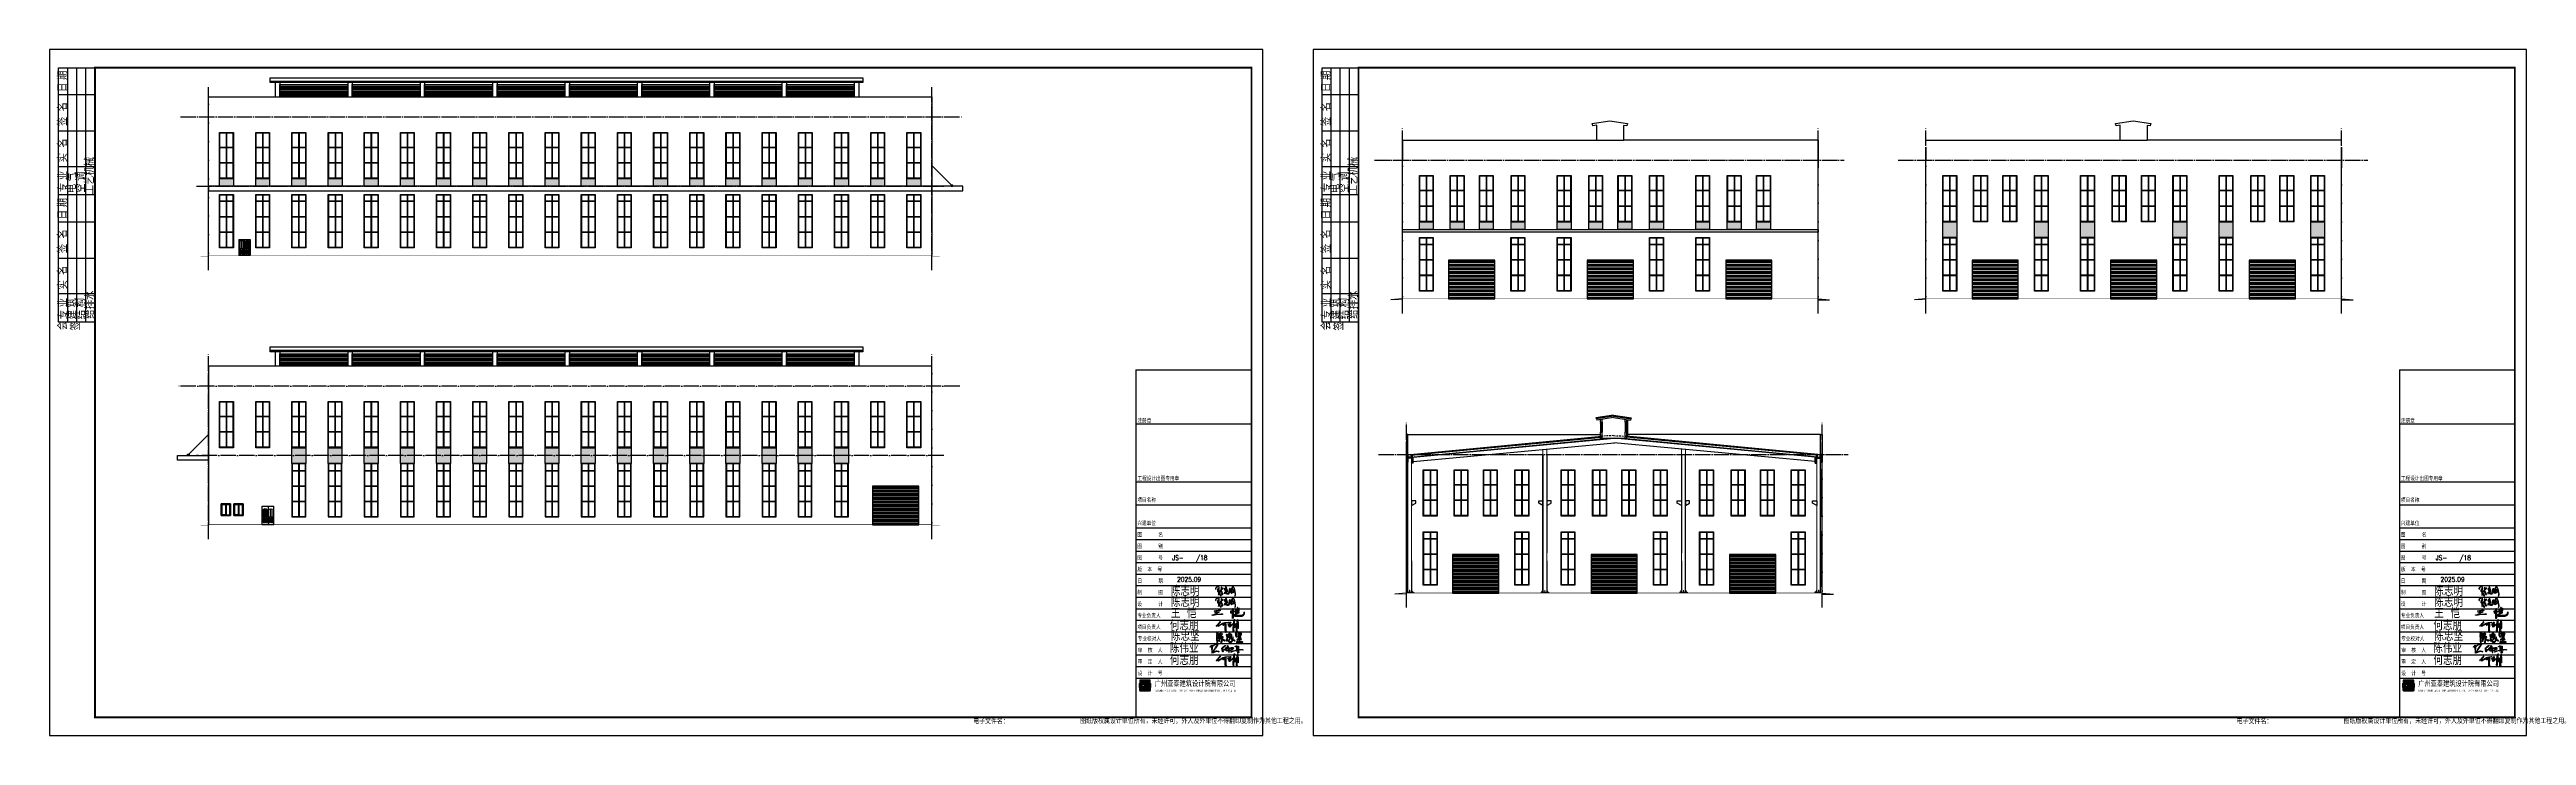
# Model space of a CAD drawing. Extents: x -446699 to 757189, y -606167 to -103070.
# Drawn here: x -235235 to 86568, y -381636 to -292536 of the extents above; entities that cross this region are included whole.
import ezdxf

# ---------------------------------------------------------------- set-up
doc = ezdxf.new("R2010")
doc.units = 0
doc.header["$LTSCALE"] = 1000
doc.header["$MEASUREMENT"] = 0
doc.set_wipeout_variables(frame=1)
doc.linetypes.add('DASH', pattern=[0.35, 0.25, -0.1])
doc.linetypes.add('DOTE', pattern=[2.42, 2, -0.2, 0.02, -0.2])
for name, color, linetype in [('13', 7, 'Continuous'), ('14', 14, 'Continuous'), ('_0', 7, 'Continuous'), ('COLUMN', 9, 'Continuous'), ('DOTE', 1, 'Continuous'), ('E_WINDOW', 2, 'Continuous'), ('PUB_TITLE', 4, 'Continuous'), ('RAS2DXF', 7, 'Continuous'), ('WINDOW', 2, 'Continuous'), ('实线', 7, 'Continuous')]:
    doc.layers.add(name, color=color, linetype=linetype)
doc.styles.add('_HZTXT', font='txt.shx', dxfattribs={"width": 0.8, "bigfont": 'HZTXT.shx'})
doc.styles.add('HT', font='')
doc.styles.add('HZTXT', font='romane.shx', dxfattribs={"width": 0.7, "bigfont": 'hztxt.shx'})
doc.styles.get("Standard").update_dxf_attribs({"font": 'gbenor.shx', "bigfont": 'gbcbig.shx'})
doc.styles.add('宋体', font='')
doc.styles.get('HT').set_extended_font_data('SimHei')
doc.styles.get('宋体').set_extended_font_data('宋体')
pattern_1 = [(0, (432, 288), (264, 456), [24, -402, 18, -174, 36, -426]), (10, (318, 534), (161.3523, 570.6886), [42, -102, 54, -318, 30, -396]), (20, (258, 342), (266.9419, 441.9525), [48, -330, 42, -246, 30, -192]), (30, (432, 306), (-43.9385, 508.10374), [30, -198, 24, -294, 18, -390]), (40, (264, 438), (67.67183, 432.74071), [24, -264, 18, -168, 48, -306]), (50, (354, 222), (-160.49573, 471.467), [12, -222, 30, -366, 36, -186]), (60, (372, 264), (-198.94606, 447.4153), [30, -246, 12, -288, 24, -222]), (70, (306, 192), (-219.78454, 431.1737), [18, -114, 36, -192, 24, -264]), (80, (336, 546), (-417.1307, 329.4389), [42, -264, 18, -312, 36, -294]), (90, (372, 288), (-528, 222), [36, -186, 24, -366, 12, -372]), (100, (276, 474), (-495.9429, 290.2906), [42, -234, 36, -192, 42, -438]), (110, (234, 132), (-480.8807, 163.38228), [48, -156, 24, -318, 36, -348]), (120, (72, 204), (-573.2999, 56.98454), [30, -402, 36, -186, 42, -246]), (130, (204, 72), (-558.21553, 142.53216), [18, -132, 24, -258, 48, -336]), (140, (24, 552), (-441.1937, -68.41138), [36, -216, 42, -186, 24, -252]), (150, (522, 36), (-409.64994, -241.5345), [24, -168, 48, -372, 42, -342]), (160, (126, 372), (-475.80215, -324.8574), [36, -252, 30, -228, 24, -366]), (170, (162, 228), (-431.2881, -338.24633), [54, -198, 36, -270, 48, -264])]

# ---------------------------------------------------------------- blocks, each defined once
blk = doc.blocks.new('C1880')
at = {"color": 4}
for p, q in [((-212275, -337617), (-212275, -344467)), ((-212225, -337617), (-212225, -344467)), ((-211400, -338467), (-213100, -338467)), ((-211400, -338517), (-213100, -338517)), ((-211400, -340467), (-213100, -340467)), ((-211400, -340517), (-213100, -340517)), ((-211400, -342467), (-213100, -342467)), ((-211400, -342517), (-213100, -342517))]:
    blk.add_line(p, q, dxfattribs=at)
at = {"color": 2}
blk.add_lwpolyline([(-213150, -337567), (-211350, -337567), (-211350, -344517), (-213150, -344517)], close=True, dxfattribs=at)
at = {"color": 4}
blk.add_lwpolyline([(-213100, -337617), (-211400, -337617), (-211400, -344467), (-213100, -344467)], close=True, dxfattribs=at)
blk = doc.blocks.new('SFSDDFH')
at = {"color": 8}
blk.add_lwpolyline([(966068, -1234804), (966098, -1234804), (966098, -1235054), (966068, -1235054), (966068, -1234804)], dxfattribs=at)
blk = doc.blocks.new('SDFGGRTYUU')
at = {"color": 4}
for p, q in [((1270410, -845816), (1295249, -843450)), ((1270410, -845816), (1270416, -845916)), ((1270415, -845916), (1295254, -843550)), ((1270428, -846166), (1295267, -843800))]:
    blk.add_line(p, q, dxfattribs=at)
at = {"color": 6}
for p, q in [((1270760, -846149), (1296861, -843719)), ((1270760, -846750), (1296891, -844318)), ((1270760, -846966), (1270760, -846149))]:
    blk.add_line(p, q, dxfattribs=at)
at = {"color": 8}
for points in [[(1270090, -845816), (1270060, -845816)], [(1270480, -845916), (1270480, -846186), (1270090, -846186), (1270090, -845816)]]:
    blk.add_lwpolyline(points, dxfattribs=at)
at = {"color": 8, "const_width": 20}
for points in [[(1271142, -845851), (1270942, -845869), (1270965, -846118), (1271164, -846100)], [(1272935, -845682), (1272736, -845699), (1272756, -845948), (1272956, -845931)], [(1274728, -845512), (1274529, -845528), (1274549, -845778), (1274749, -845761)], [(1276521, -845342), (1276322, -845358), (1276343, -845607), (1276542, -845591)], [(1278314, -845171), (1278115, -845188), (1278136, -845437), (1278335, -845421)], [(1280107, -845001), (1279908, -845018), (1279929, -845267), (1280128, -845250)], [(1281901, -844831), (1281701, -844847), (1281722, -845096), (1281921, -845080)], [(1283694, -844661), (1283494, -844677), (1283515, -844926), (1283714, -844910)], [(1285487, -844490), (1285287, -844507), (1285308, -844756), (1285507, -844739)], [(1287280, -844320), (1287081, -844336), (1287101, -844586), (1287301, -844569)], [(1289073, -844150), (1288874, -844166), (1288894, -844415), (1289094, -844399)], [(1290866, -843979), (1290667, -843996), (1290687, -844245), (1290887, -844229)], [(1292659, -843809), (1292460, -843826), (1292481, -844075), (1292680, -844058)], [(1294452, -843639), (1294253, -843655), (1294274, -843904), (1294473, -843888)]]:
    blk.add_lwpolyline(points, dxfattribs=at)
blk = doc.blocks.new('tyyu')
at = {"layer": 'COLUMN', "color": 0}
for p, q in [((286525, 29380), (286615, 29479)), ((286651, 29479), (286741, 29398)), ((286615, 28775), (286497, 28937)), ((286651, 28775), (286770, 28937))]:
    blk.add_line(p, q, dxfattribs=at)
at = {"layer": 'COLUMN', "color": 11}
for p, q in [((286593, 29435), (286674, 29435)), ((286593, 29315), (286674, 29315)), ((286593, 29195), (286674, 29195)), ((286593, 29015), (286674, 29015)), ((286593, 28835), (286674, 28835))]:
    blk.add_line(p, q, dxfattribs=at)
at = {"layer": 'COLUMN', "color": 6}
for points in [[(286615, 28775), (286633, 28775), (286632, 29479), (286615, 29479)], [(286651, 28775), (286633, 28775), (286632, 29479), (286651, 29479)]]:
    blk.add_lwpolyline(points, close=True, dxfattribs=at)
blk = doc.blocks.new('SDFDGFHH')
at = {"color": 2}
blk.add_lwpolyline([(1601019, -186752), (1601019, -187352), (1601569, -187052), (1601569, -186752), (1601019, -186752)], dxfattribs=at)
blk = doc.blocks.new('A$C393D5F54')
at = {"layer": '14', "color": 14}
for p, q in [((0, 446), (0, 14446)), ((0, 14446), (2000, 14446)), ((500, 446), (500, 14446)), ((1000, 446), (1000, 14446)), ((1500, 446), (1500, 14446)), ((2000, 446), (2000, 14446)), ((2000, 12946), (0, 12946)), ((2000, 10946), (0, 10946)), ((2000, 8990), (0, 8990)), ((2000, 7446), (0, 7446)), ((2000, 5946), (0, 5946)), ((2000, 3946), (0, 3946)), ((2000, 1990), (0, 1990)), ((2000, 446), (0, 446))]:
    blk.add_line(p, q, dxfattribs=at)
at = {"layer": '14', "color": 14, "style": 'HZTXT', "width": 0.85}
for s, p in [('日 期', (462, 13105)), ('签  名', (466, 11238)), ('实  名', (466, 9238)), ('专 业', (472, 7598)), ('电 气', (957, 7540)), ('空 调', (1460, 7558)), ('工艺机械', (1953, 7471)), ('日 期', (462, 6105)), ('签  名', (466, 4238)), ('实  名', (466, 2238)), ('专 业', (480, 598)), ('建 筑', (967, 592)), ('结 构', (1470, 597)), ('给排水', (1970, 629)), ('会', (470, -3)), ('签', (1174, -27))]:
    blk.add_text(s, height=450, rotation=90, dxfattribs=at).set_placement(p)
blk = doc.blocks.new('1')
h = blk.add_hatch(color=256)
edge = h.paths.add_edge_path()
edge.add_spline(control_points=[(19572, 62301), (19580, 62297), (19603, 62294), (19600, 62323), (19639, 62338), (19682, 62323), (19744, 62299), (19747, 62213), (19703, 62181), (19682, 62139), (19707, 62121), (19751, 62119), (19809, 62064), (19799, 61999), (19788, 61964), (19795, 61938), (19832, 61997), (19837, 62053), (19874, 62103), (19897, 62158), (19873, 62157), (19854, 62152), (19851, 62121), (19805, 62127), (19786, 62171), (19818, 62203), (19861, 62213), (19895, 62230), (19938, 62219), (19942, 62267), (19953, 62302), (19985, 62318), (20008, 62315), (20023, 62291), (19986, 62274), (19978, 62223), (20033, 62219), (20068, 62234), (20104, 62216), (20107, 62198), (20101, 62175), (20042, 62185), (19968, 62202), (19932, 62117), (19907, 62050), (19869, 61996), (19833, 61957), (19845, 61927), (19907, 61934), (19948, 61935), (20012, 61935), (20010, 61974), (20017, 62009), (19982, 62036), (19997, 62062), (20022, 62061), (20051, 62047), (20065, 62003), (20035, 61942), (20096, 61943), (20128, 61953), (20172, 61943), (20175, 61922), (20169, 61906), (20140, 61875), (20066, 61916), (20069, 61829), (20065, 61783), (20069, 61733), (20077, 61726), (20085, 61727), (20084, 61742), (20107, 61746), (20133, 61748), (20153, 61715), (20201, 61700), (20240, 61667), (20285, 61656), (20316, 61636), (20351, 61653), (20368, 61629), (20347, 61612), (20318, 61603), (20270, 61602), (20202, 61631), (20153, 61672), (20098, 61691), (20081, 61677), (20066, 61662), (20079, 61600), (20078, 61535), (20062, 61468), (20035, 61433), (20006, 61448), (19990, 61469), (19931, 61466), (19967, 61489), (19984, 61503), (20003, 61494), (20026, 61497), (20028, 61651), (19990, 61739), (20019, 61892), (19951, 61891), (19889, 61899), (19818, 61853), (19777, 61858), (19744, 61880), (19729, 61827), (19704, 61782), (19634, 61814), (19652, 61732), (19640, 61690), (19659, 61667), (19668, 61648), (19668, 61631), (19666, 61602), (19672, 61568), (19678, 61520), (19673, 61473), (19665, 61420), (19701, 61398), (19677, 61365), (19642, 61383), (19597, 61482), (19603, 61701), (19591, 61903), (19579, 62035), (19592, 62056), (19614, 62066), (19644, 62064), (19642, 62024), (19642, 61965), (19649, 61908), (19636, 61846), (19669, 61838), (19695, 61891), (19742, 61932), (19750, 61995), (19752, 62044), (19718, 62072), (19667, 62093), (19619, 62074), (19576, 62091), (19569, 62126), (19611, 62149), (19655, 62178), (19682, 62220), (19698, 62279), (19644, 62273), (19613, 62280), (19583, 62262), (19569, 62277), (19565, 62304), (19572, 62301)], knot_values=[0, 0, 0, 0, 25.8843306, 45.146958, 66.4792667, 132.3723863, 183.6295408, 249.1368983, 338.9415636, 353.7262415, 367.8904472, 418.0545054, 489.4687665, 573.7489704, 593.9076252, 606.9002926, 633.9050979, 723.7736304, 816.1009853, 837.8061467, 855.3997986, 870.7921163, 894.5553769, 927.6103029, 971.3241085, 1008.538417, 1044.4722812, 1103.7252858, 1123.010919, 1158.0767288, 1209.4465434, 1237.8164035, 1256.1922577, 1274.0986065, 1306.0863552, 1353.7268986, 1372.8029949, 1452.5477026, 1464.5112294, 1485.5781214, 1503.2594042, 1524.0041694, 1639.3470688, 1691.3247807, 1775.2646696, 1856.0588988, 1900.2761222, 1911.3522103, 1943.5596661, 2052.4313805, 2076.4534899, 2101.1556788, 2148.8555519, 2184.3355025, 2202.9761204, 2220.3617574, 2253.0384005, 2292.0023696, 2356.9340819, 2371.9694288, 2452.0622334, 2472.0865591, 2490.2478344, 2506.7483317, 2522.591775, 2609.8542648, 2629.9401774, 2750.1676052, 2767.6646884, 2773.8987626, 2779.4762682, 2789.8460201, 2806.2333523, 2838.0308368, 2862.3883459, 2912.3770786, 2983.8674553, 3012.2319278, 3049.2430292, 3089.1730881, 3101.4568032, 3122.4590098, 3152.2226089, 3198.1781566, 3259.9469304, 3369.294473, 3396.5419362, 3417.930358, 3432.2799703, 3456.7487105, 3592.0257383, 3626.7534616, 3673.316273, 3690.2812698, 3716.8945378, 3758.6189999, 3784.8760297, 3802.6861782, 3825.3340058, 3841.1128223, 3861.7401882, 4214.6691504, 4229.9772013, 4250.1547355, 4374.2045107, 4447.5907441, 4475.2962831, 4500.9114086, 4542.1824376, 4597.9569869, 4634.3335975, 4710.4489738, 4746.5044219, 4766.6095627, 4794.2460644, 4808.2534294, 4818.7629769, 4880.2271013, 4910.1754579, 4963.4827004, 5028.0119468, 5043.3624545, 5074.7386151, 5101.9806235, 5144.4692624, 5395.4421275, 5741.6673453, 5760.4684425, 5788.468415, 5807.2239916, 5834.2294096, 5856.7108045, 5909.6957768, 6018.2431111, 6047.4124879, 6059.8650716, 6106.4189811, 6191.0859268, 6252.9324732, 6288.0648306, 6329.7818224, 6375.2292172, 6447.9746005, 6473.9829204, 6499.291979, 6536.0447034, 6601.5565846, 6657.1612124, 6697.1365478, 6734.1737079, 6778.4140763, 6802.9892847, 6817.5960608, 6841.0818252, 6841.0818252, 6841.0818252, 6841.0818252], degree=3, periodic=0)
h = blk.add_hatch(color=256)
edge = h.paths.add_edge_path()
edge.add_spline(control_points=[(19815, 61531), (19826, 61527), (19863, 61523), (19831, 61575), (19842, 61624), (19859, 61692), (19882, 61752), (19923, 61799), (19895, 61851), (19862, 61841), (19830, 61826), (19828, 61748), (19797, 61673), (19785, 61599), (19793, 61554), (19811, 61543), (19813, 61532), (19815, 61531)], knot_values=[0, 0, 0, 0, 33.4376501, 69.5007859, 122.128847, 193.0462367, 274.5584943, 318.2711307, 366.9853439, 396.5398473, 410.7484199, 473.0907728, 591.2025329, 667.5826713, 698.2288287, 717.8061486, 725.6878289, 725.6878289, 725.6878289, 725.6878289], degree=3, periodic=0)
h = blk.add_hatch(color=256)
edge = h.paths.add_edge_path()
edge.add_spline(control_points=[(20571, 62089), (20570, 62099), (20567, 62117), (20567, 62153), (20616, 62179), (20653, 62191), (20685, 62190), (20691, 62220), (20694, 62244), (20680, 62285), (20713, 62296), (20745, 62295), (20774, 62265), (20763, 62232), (20752, 62216), (20740, 62203), (20750, 62182), (20781, 62185), (20819, 62182), (20867, 62168), (20920, 62147), (20938, 62088), (20923, 62030), (20901, 61996), (20873, 61972), (20905, 61967), (20914, 61944), (20919, 61908), (20851, 61927), (20811, 61908), (20749, 61918), (20760, 61858), (20762, 61808), (20762, 61739), (20761, 61697), (20742, 61681), (20708, 61680), (20731, 61726), (20709, 61786), (20734, 61907), (20637, 61902), (20600, 61904), (20561, 61905), (20589, 61871), (20537, 61877), (20569, 61862), (20581, 61847), (20577, 61816), (20551, 61784), (20532, 61732), (20528, 61675), (20492, 61622), (20543, 61594), (20493, 61597), (20490, 61556), (20455, 61615), (20461, 61663), (20474, 61746), (20495, 61812), (20495, 61870), (20530, 61877), (20512, 61896), (20500, 61934), (20465, 62002), (20446, 62066), (20435, 62127), (20466, 62148), (20508, 62139), (20505, 62062), (20510, 62004), (20549, 61956), (20595, 61967), (20629, 61966), (20689, 61950), (20671, 62023), (20680, 62061), (20682, 62139), (20636, 62113), (20602, 62111), (20589, 62088), (20571, 62084), (20571, 62089)], knot_values=[0, 0, 0, 0, 29.135606, 56.7550331, 99.1765765, 174.6883969, 176.2146232, 195.326569, 239.5783175, 271.6399428, 295.5258607, 327.7222244, 367.7657848, 397.3772284, 421.4962666, 429.1236139, 446.975119, 473.3219059, 514.6436864, 562.0291687, 623.5423627, 675.1500316, 729.5842868, 796.4422546, 800.757388, 830.3842188, 842.6817602, 880.9291043, 893.2340479, 1026.0277506, 1035.1853798, 1055.0692296, 1156.1358861, 1227.8115355, 1255.6410923, 1275.1805683, 1299.6483046, 1325.9747222, 1385.4698681, 1517.667305, 1557.4673175, 1641.4256503, 1642.9518766, 1669.0561724, 1691.2775576, 1712.0311254, 1726.0959344, 1755.111376, 1792.0040001, 1850.91614, 1915.2775899, 1973.7284284, 1994.2547437, 2027.9288467, 2047.2603956, 2079.9069955, 2147.4401591, 2227.921809, 2315.2644647, 2366.4233941, 2378.7260626, 2384.2259968, 2430.6155266, 2509.1311406, 2603.2077513, 2645.9354061, 2670.0612834, 2704.4939637, 2749.6575513, 2866.9397458, 2886.3579069, 2919.9356999, 2988.6852006, 3023.7893556, 3042.1530553, 3171.7882224, 3193.3555463, 3224.8188368, 3281.5299398, 3294.4754446, 3309.7381148, 3309.7381148, 3309.7381148, 3309.7381148], degree=3, periodic=0)
edge = h.paths.add_edge_path(flags=16)
edge.add_spline(control_points=[(20740, 61961), (20752, 61957), (20778, 61954), (20815, 61987), (20847, 62020), (20884, 62059), (20873, 62122), (20813, 62129), (20749, 62144), (20739, 62087), (20728, 62033), (20751, 61992), (20736, 61962), (20740, 61961)], knot_values=[0, 0, 0, 0, 38.563907, 70.0486742, 141.1939574, 180.3850014, 224.7201246, 300.0793832, 352.6471167, 371.607594, 459.5050589, 509.8943271, 522.7780576, 522.7780576, 522.7780576, 522.7780576], degree=3, periodic=0)
edge = h.paths.add_edge_path()
edge.add_spline(control_points=[(20997, 61769), (21006, 61790), (21007, 61847), (21004, 61898), (21023, 61950), (21043, 61884), (21054, 61829), (21053, 61703), (21002, 61589), (20930, 61509), (20850, 61454), (20762, 61453), (20683, 61485), (20633, 61537), (20598, 61576), (20592, 61618), (20559, 61606), (20551, 61649), (20574, 61674), (20613, 61688), (20636, 61653), (20657, 61625), (20652, 61574), (20708, 61538), (20772, 61500), (20855, 61521), (20930, 61583), (20959, 61644), (20987, 61706), (20931, 61729), (20895, 61763), (20844, 61797), (20846, 61841), (20889, 61841), (20925, 61810), (20960, 61792), (20983, 61750), (20995, 61764), (20997, 61769)], knot_values=[0, 0, 0, 0, 69.1469558, 160.1596001, 170.5389943, 209.6616814, 270.0122712, 403.9398009, 542.7341991, 644.9835179, 723.1054213, 825.487809, 891.6760487, 978.2622769, 1032.3452491, 1056.8580464, 1077.9762579, 1106.9707144, 1149.9797024, 1174.0268281, 1219.5533414, 1253.0309171, 1279.4584692, 1362.9558293, 1420.9884151, 1503.5212387, 1595.8944208, 1698.7762672, 1734.1203834, 1754.0138337, 1858.7049877, 1895.2368755, 1928.1737758, 1955.7747827, 1999.1972384, 2067.9237397, 2088.7950822, 2105.1940446, 2105.1940446, 2105.1940446, 2105.1940446], degree=3, periodic=0)
edge = h.paths.add_edge_path()
edge.add_spline(control_points=[(21179, 61557), (21185, 61559), (21196, 61562), (21214, 61573), (21197, 61598), (21173, 61623), (21158, 61665), (21125, 61687), (21099, 61680), (21074, 61664), (21086, 61627), (21122, 61602), (21154, 61587), (21172, 61554), (21179, 61557)], knot_values=[0, 0, 0, 0, 20.4521441, 35.5844743, 50.7112654, 95.7719007, 149.5224949, 176.8428947, 204.4917983, 225.3567264, 257.4465447, 297.9828394, 354.3839229, 376.8530898, 376.8530898, 376.8530898, 376.8530898], degree=3, periodic=0)
h = blk.add_hatch(color=256)
edge = h.paths.add_edge_path()
edge.add_spline(control_points=[(21355, 61904), (21364, 61901), (21389, 61906), (21391, 61942), (21369, 61966), (21348, 62010), (21341, 62078), (21337, 62167), (21359, 62236), (21340, 62304), (21291, 62292), (21263, 62245), (21270, 62165), (21278, 62059), (21298, 61963), (21339, 61918), (21350, 61906), (21355, 61904)], knot_values=[0, 0, 0, 0, 28.3078195, 57.7699681, 88.5076938, 124.3456441, 201.2264363, 291.5469248, 386.6409837, 427.0450531, 463.9574037, 503.5973584, 586.7490766, 692.1327419, 831.7293359, 860.6557642, 877.2741608, 877.2741608, 877.2741608, 877.2741608], degree=3, periodic=0)
edge = h.paths.add_edge_path()
edge.add_spline(control_points=[(21478, 62338), (21482, 62349), (21497, 62365), (21537, 62368), (21551, 62310), (21526, 62239), (21545, 62181), (21541, 62131), (21559, 62136), (21558, 62157), (21597, 62149), (21601, 62108), (21632, 62082), (21637, 62048), (21671, 62045), (21685, 62095), (21705, 62141), (21724, 62183), (21726, 62224), (21684, 62233), (21656, 62238), (21611, 62229), (21624, 62278), (21635, 62311), (21679, 62311), (21718, 62276), (21784, 62252), (21785, 62170), (21751, 62104), (21719, 62041), (21687, 62006), (21691, 61964), (21719, 61927), (21719, 61877), (21728, 61832), (21698, 61819), (21672, 61829), (21685, 61871), (21669, 61897), (21645, 61942), (21626, 61873), (21598, 61857), (21582, 61822), (21590, 61785), (21632, 61755), (21684, 61757), (21741, 61767), (21785, 61748), (21792, 61695), (21749, 61703), (21714, 61722), (21672, 61698), (21622, 61713), (21610, 61663), (21615, 61630), (21617, 61588), (21610, 61556), (21633, 61511), (21700, 61531), (21763, 61516), (21828, 61505), (21880, 61503), (21900, 61470), (21878, 61455), (21847, 61463), (21805, 61448), (21789, 61477), (21746, 61484), (21685, 61474), (21608, 61478), (21532, 61469), (21458, 61456), (21400, 61430), (21332, 61425), (21331, 61472), (21345, 61507), (21419, 61523), (21489, 61519), (21559, 61514), (21589, 61539), (21564, 61587), (21561, 61629), (21566, 61699), (21514, 61689), (21470, 61688), (21429, 61669), (21378, 61655), (21388, 61700), (21395, 61739), (21460, 61732), (21497, 61741), (21552, 61726), (21544, 61767), (21530, 61799), (21532, 61834), (21530, 61863), (21550, 61868), (21566, 61867), (21593, 61889), (21589, 61937), (21626, 61963), (21633, 62002), (21586, 62024), (21585, 62075), (21560, 62092), (21543, 62110), (21528, 62088), (21535, 62056), (21531, 62011), (21546, 61957), (21543, 61918), (21561, 61880), (21539, 61875), (21508, 61869), (21511, 61928), (21477, 61995), (21480, 62131), (21491, 62248), (21474, 62325), (21478, 62338)], knot_values=[0, 0, 0, 0, 33.0443347, 61.2515587, 99.8345769, 179.1283093, 287.1366844, 293.626372, 304.2220808, 321.89763, 341.2986814, 389.7733206, 429.0857533, 460.4429419, 474.2324032, 515.9911206, 584.3089583, 637.7672019, 657.9548844, 691.8230551, 741.1288442, 758.0653461, 807.1663171, 833.8315782, 862.1305354, 917.9913565, 996.7555577, 1037.2033183, 1142.638209, 1218.4421812, 1252.7322651, 1276.2263416, 1336.503053, 1385.4338185, 1428.3801676, 1453.5151761, 1466.493699, 1503.1179113, 1551.0712807, 1569.2222693, 1627.3798354, 1663.0255156, 1676.8250086, 1740.0912242, 1754.8450739, 1829.0565761, 1885.4382945, 1925.71278, 1963.7976379, 1989.1985475, 2029.6280442, 2083.6300052, 2120.9531013, 2156.4372684, 2204.4730296, 2228.6784113, 2281.4990376, 2300.6043071, 2369.2675469, 2442.1309298, 2503.4886962, 2570.2185769, 2584.6839419, 2600.3071321, 2632.6751761, 2686.3083922, 2700.8198429, 2724.0229545, 2805.9473541, 2890.9972516, 2950.384119, 3037.9246193, 3107.9214762, 3157.8301502, 3194.3263351, 3222.848242, 3266.7105605, 3397.4225239, 3448.9866847, 3465.1358874, 3504.3310421, 3578.9877129, 3627.2879726, 3648.5614625, 3714.5910847, 3763.8959374, 3794.7639356, 3834.8944006, 3859.0297147, 3911.711329, 3981.0039426, 4010.1364097, 4031.0128508, 4076.5864099, 4126.7406873, 4136.8813338, 4154.0069754, 4177.6750136, 4186.9818967, 4253.3315457, 4297.0408053, 4309.9854148, 4366.0467494, 4416.1414269, 4443.2390082, 4459.2605579, 4473.7813196, 4505.6280044, 4556.9025877, 4607.7221435, 4668.386119, 4688.7008794, 4702.7367877, 4724.899117, 4772.03031, 4827.8392534, 4966.1290266, 5153.423369, 5192.8793659, 5192.8793659, 5192.8793659, 5192.8793659], degree=3, periodic=0)
for points, knots in [([(19572, 62301), (19580, 62297), (19603, 62294), (19600, 62323), (19639, 62338), (19682, 62323), (19744, 62299), (19747, 62213), (19703, 62181), (19682, 62139), (19707, 62121), (19751, 62119), (19809, 62064), (19799, 61999), (19788, 61964), (19795, 61938), (19832, 61997), (19837, 62053), (19874, 62103), (19897, 62158), (19873, 62157), (19854, 62152), (19851, 62121), (19805, 62127), (19786, 62171), (19818, 62203), (19861, 62213), (19895, 62230), (19938, 62219), (19942, 62267), (19953, 62302), (19985, 62318), (20008, 62315), (20023, 62291), (19986, 62274), (19978, 62223), (20033, 62219), (20068, 62234), (20104, 62216), (20107, 62198), (20101, 62175), (20042, 62185), (19968, 62202), (19932, 62117), (19907, 62050), (19869, 61996), (19833, 61957), (19845, 61927), (19907, 61934), (19948, 61935), (20012, 61935), (20010, 61974), (20017, 62009), (19982, 62036), (19997, 62062), (20022, 62061), (20051, 62047), (20065, 62003), (20035, 61942), (20096, 61943), (20128, 61953), (20172, 61943), (20175, 61922), (20169, 61906), (20140, 61875), (20066, 61916), (20069, 61829), (20065, 61783), (20069, 61733), (20077, 61726), (20085, 61727), (20084, 61742), (20107, 61746), (20133, 61748), (20153, 61715), (20201, 61700), (20240, 61667), (20285, 61656), (20316, 61636), (20351, 61653), (20368, 61629), (20347, 61612), (20318, 61603), (20270, 61602), (20202, 61631), (20153, 61672), (20098, 61691), (20081, 61677), (20066, 61662), (20079, 61600), (20078, 61535), (20062, 61468), (20035, 61433), (20006, 61448), (19990, 61469), (19931, 61466), (19967, 61489), (19984, 61503), (20003, 61494), (20026, 61497), (20028, 61651), (19990, 61739), (20019, 61892), (19951, 61891), (19889, 61899), (19818, 61853), (19777, 61858), (19744, 61880), (19729, 61827), (19704, 61782), (19634, 61814), (19652, 61732), (19640, 61690), (19659, 61667), (19668, 61648), (19668, 61631), (19666, 61602), (19672, 61568), (19678, 61520), (19673, 61473), (19665, 61420), (19701, 61398), (19677, 61365), (19642, 61383), (19597, 61482), (19603, 61701), (19591, 61903), (19579, 62035), (19592, 62056), (19614, 62066), (19644, 62064), (19642, 62024), (19642, 61965), (19649, 61908), (19636, 61846), (19669, 61838), (19695, 61891), (19742, 61932), (19750, 61995), (19752, 62044), (19718, 62072), (19667, 62093), (19619, 62074), (19576, 62091), (19569, 62126), (19611, 62149), (19655, 62178), (19682, 62220), (19698, 62279), (19644, 62273), (19613, 62280), (19583, 62262), (19569, 62277), (19565, 62304), (19572, 62301)], [0, 0, 0, 0, 25.8843306, 45.146958, 66.4792667, 132.3723863, 183.6295408, 249.1368983, 338.9415636, 353.7262415, 367.8904472, 418.0545054, 489.4687665, 573.7489704, 593.9076252, 606.9002926, 633.9050979, 723.7736304, 816.1009853, 837.8061467, 855.3997986, 870.7921163, 894.5553769, 927.6103029, 971.3241085, 1008.538417, 1044.4722812, 1103.7252858, 1123.010919, 1158.0767288, 1209.4465434, 1237.8164035, 1256.1922577, 1274.0986065, 1306.0863552, 1353.7268986, 1372.8029949, 1452.5477026, 1464.5112294, 1485.5781214, 1503.2594042, 1524.0041694, 1639.3470688, 1691.3247807, 1775.2646696, 1856.0588988, 1900.2761222, 1911.3522103, 1943.5596661, 2052.4313805, 2076.4534899, 2101.1556788, 2148.8555519, 2184.3355025, 2202.9761204, 2220.3617574, 2253.0384005, 2292.0023696, 2356.9340819, 2371.9694288, 2452.0622334, 2472.0865591, 2490.2478344, 2506.7483317, 2522.591775, 2609.8542648, 2629.9401774, 2750.1676052, 2767.6646884, 2773.8987626, 2779.4762682, 2789.8460201, 2806.2333523, 2838.0308368, 2862.3883459, 2912.3770786, 2983.8674553, 3012.2319278, 3049.2430292, 3089.1730881, 3101.4568032, 3122.4590098, 3152.2226089, 3198.1781566, 3259.9469304, 3369.294473, 3396.5419362, 3417.930358, 3432.2799703, 3456.7487105, 3592.0257383, 3626.7534616, 3673.316273, 3690.2812698, 3716.8945378, 3758.6189999, 3784.8760297, 3802.6861782, 3825.3340058, 3841.1128223, 3861.7401882, 4214.6691504, 4229.9772013, 4250.1547355, 4374.2045107, 4447.5907441, 4475.2962831, 4500.9114086, 4542.1824376, 4597.9569869, 4634.3335975, 4710.4489738, 4746.5044219, 4766.6095627, 4794.2460644, 4808.2534294, 4818.7629769, 4880.2271013, 4910.1754579, 4963.4827004, 5028.0119468, 5043.3624545, 5074.7386151, 5101.9806235, 5144.4692624, 5395.4421275, 5741.6673453, 5760.4684425, 5788.468415, 5807.2239916, 5834.2294096, 5856.7108045, 5909.6957768, 6018.2431111, 6047.4124879, 6059.8650716, 6106.4189811, 6191.0859268, 6252.9324732, 6288.0648306, 6329.7818224, 6375.2292172, 6447.9746005, 6473.9829204, 6499.291979, 6536.0447034, 6601.5565846, 6657.1612124, 6697.1365478, 6734.1737079, 6778.4140763, 6802.9892847, 6817.5960608, 6841.0818252, 6841.0818252, 6841.0818252, 6841.0818252]), ([(19815, 61531), (19826, 61527), (19863, 61523), (19831, 61575), (19842, 61624), (19859, 61692), (19882, 61752), (19923, 61799), (19895, 61851), (19862, 61841), (19830, 61826), (19828, 61748), (19797, 61673), (19785, 61599), (19793, 61554), (19811, 61543), (19813, 61532), (19815, 61531)], [0, 0, 0, 0, 33.4376501, 69.5007859, 122.128847, 193.0462367, 274.5584943, 318.2711307, 366.9853439, 396.5398473, 410.7484199, 473.0907728, 591.2025329, 667.5826713, 698.2288287, 717.8061487, 725.6878289, 725.6878289, 725.6878289, 725.6878289]), ([(20571, 62089), (20570, 62099), (20567, 62117), (20567, 62153), (20616, 62179), (20653, 62191), (20685, 62190), (20691, 62220), (20694, 62244), (20680, 62285), (20713, 62296), (20745, 62295), (20774, 62265), (20763, 62232), (20752, 62216), (20740, 62203), (20750, 62182), (20781, 62185), (20819, 62182), (20867, 62168), (20920, 62147), (20938, 62088), (20923, 62030), (20901, 61996), (20873, 61972), (20905, 61967), (20914, 61944), (20919, 61908), (20851, 61927), (20811, 61908), (20749, 61918), (20760, 61858), (20762, 61808), (20762, 61739), (20761, 61697), (20742, 61681), (20708, 61680), (20731, 61726), (20709, 61786), (20734, 61907), (20637, 61902), (20600, 61904), (20561, 61905), (20589, 61871), (20537, 61877), (20569, 61862), (20581, 61847), (20577, 61816), (20551, 61784), (20532, 61732), (20528, 61675), (20492, 61622), (20543, 61594), (20493, 61597), (20490, 61556), (20455, 61615), (20461, 61663), (20474, 61746), (20495, 61812), (20495, 61870), (20530, 61877), (20512, 61896), (20500, 61934), (20465, 62002), (20446, 62066), (20435, 62127), (20466, 62148), (20508, 62139), (20505, 62062), (20510, 62004), (20549, 61956), (20595, 61967), (20629, 61966), (20689, 61950), (20671, 62023), (20680, 62061), (20682, 62139), (20636, 62113), (20602, 62111), (20589, 62088), (20571, 62084), (20571, 62089)], [0, 0, 0, 0, 29.135606, 56.7550331, 99.1765765, 174.6883969, 176.2146232, 195.326569, 239.5783175, 271.6399428, 295.5258607, 327.7222244, 367.7657848, 397.3772284, 421.4962666, 429.1236139, 446.975119, 473.3219059, 514.6436864, 562.0291687, 623.5423627, 675.1500316, 729.5842869, 796.4422546, 800.757388, 830.3842188, 842.6817602, 880.9291043, 893.2340479, 1026.0277506, 1035.1853799, 1055.0692296, 1156.1358861, 1227.8115355, 1255.6410923, 1275.1805683, 1299.6483046, 1325.9747222, 1385.4698681, 1517.667305, 1557.4673175, 1641.4256503, 1642.9518766, 1669.0561724, 1691.2775576, 1712.0311254, 1726.0959344, 1755.111376, 1792.0040001, 1850.91614, 1915.2775899, 1973.7284284, 1994.2547437, 2027.9288467, 2047.2603956, 2079.9069955, 2147.4401591, 2227.921809, 2315.2644647, 2366.4233941, 2378.7260626, 2384.2259968, 2430.6155266, 2509.1311406, 2603.2077513, 2645.9354062, 2670.0612834, 2704.4939637, 2749.6575513, 2866.9397458, 2886.357907, 2919.9356999, 2988.6852006, 3023.7893557, 3042.1530553, 3171.7882224, 3193.3555464, 3224.8188368, 3281.5299398, 3294.4754446, 3309.7381148, 3309.7381148, 3309.7381148, 3309.7381148]), ([(20997, 61769), (21006, 61790), (21007, 61847), (21004, 61898), (21023, 61950), (21043, 61884), (21054, 61829), (21053, 61703), (21002, 61589), (20930, 61509), (20850, 61454), (20762, 61453), (20683, 61485), (20633, 61537), (20598, 61576), (20592, 61618), (20559, 61606), (20551, 61649), (20574, 61674), (20613, 61688), (20636, 61653), (20657, 61625), (20652, 61574), (20708, 61538), (20772, 61500), (20855, 61521), (20930, 61583), (20959, 61644), (20987, 61706), (20931, 61729), (20895, 61763), (20844, 61797), (20846, 61841), (20889, 61841), (20925, 61810), (20960, 61792), (20983, 61750), (20995, 61764), (20997, 61769)], [0, 0, 0, 0, 69.1469558, 160.1596001, 170.5389943, 209.6616814, 270.0122712, 403.9398008, 542.7341991, 644.9835179, 723.1054213, 825.487809, 891.6760487, 978.2622769, 1032.3452491, 1056.8580463, 1077.9762579, 1106.9707144, 1149.9797024, 1174.0268281, 1219.5533414, 1253.0309171, 1279.4584691, 1362.9558293, 1420.9884151, 1503.5212387, 1595.8944207, 1698.7762672, 1734.1203834, 1754.0138337, 1858.7049877, 1895.2368755, 1928.1737758, 1955.7747827, 1999.1972384, 2067.9237396, 2088.7950821, 2105.1940446, 2105.1940446, 2105.1940446, 2105.1940446]), ([(20740, 61961), (20752, 61957), (20778, 61954), (20815, 61987), (20847, 62020), (20884, 62059), (20873, 62122), (20813, 62129), (20749, 62144), (20739, 62087), (20728, 62033), (20751, 61992), (20736, 61962), (20740, 61961)], [0, 0, 0, 0, 38.563907, 70.0486742, 141.1939574, 180.3850014, 224.7201246, 300.0793832, 352.6471167, 371.607594, 459.5050589, 509.8943271, 522.7780576, 522.7780576, 522.7780576, 522.7780576]), ([(21179, 61557), (21185, 61559), (21196, 61562), (21214, 61573), (21197, 61598), (21173, 61623), (21158, 61665), (21125, 61687), (21099, 61680), (21074, 61664), (21086, 61627), (21122, 61602), (21154, 61587), (21172, 61554), (21179, 61557)], [0, 0, 0, 0, 20.4521441, 35.5844743, 50.7112654, 95.7719007, 149.5224949, 176.8428947, 204.4917983, 225.3567264, 257.4465447, 297.9828394, 354.3839229, 376.8530898, 376.8530898, 376.8530898, 376.8530898]), ([(21355, 61904), (21364, 61901), (21389, 61906), (21391, 61942), (21369, 61966), (21348, 62010), (21341, 62078), (21337, 62167), (21359, 62236), (21340, 62304), (21291, 62292), (21263, 62245), (21270, 62165), (21278, 62059), (21298, 61963), (21339, 61918), (21350, 61906), (21355, 61904)], [0, 0, 0, 0, 28.3078195, 57.7699681, 88.5076938, 124.3456441, 201.2264363, 291.5469248, 386.6409837, 427.0450531, 463.9574038, 503.5973584, 586.7490766, 692.1327419, 831.7293359, 860.6557642, 877.2741608, 877.2741608, 877.2741608, 877.2741608]), ([(21478, 62338), (21482, 62349), (21497, 62365), (21537, 62368), (21551, 62310), (21526, 62239), (21545, 62181), (21541, 62131), (21559, 62136), (21558, 62157), (21597, 62149), (21601, 62108), (21632, 62082), (21637, 62048), (21671, 62045), (21685, 62095), (21705, 62141), (21724, 62183), (21726, 62224), (21684, 62233), (21656, 62238), (21611, 62229), (21624, 62278), (21635, 62311), (21679, 62311), (21718, 62276), (21784, 62252), (21785, 62170), (21751, 62104), (21719, 62041), (21687, 62006), (21691, 61964), (21719, 61927), (21719, 61877), (21728, 61832), (21698, 61819), (21672, 61829), (21685, 61871), (21669, 61897), (21645, 61942), (21626, 61873), (21598, 61857), (21582, 61822), (21590, 61785), (21632, 61755), (21684, 61757), (21741, 61767), (21785, 61748), (21792, 61695), (21749, 61703), (21714, 61722), (21672, 61698), (21622, 61713), (21610, 61663), (21615, 61630), (21617, 61588), (21610, 61556), (21633, 61511), (21700, 61531), (21763, 61516), (21828, 61505), (21880, 61503), (21900, 61470), (21878, 61455), (21847, 61463), (21805, 61448), (21789, 61477), (21746, 61484), (21685, 61474), (21608, 61478), (21532, 61469), (21458, 61456), (21400, 61430), (21332, 61425), (21331, 61472), (21345, 61507), (21419, 61523), (21489, 61519), (21559, 61514), (21589, 61539), (21564, 61587), (21561, 61629), (21566, 61699), (21514, 61689), (21470, 61688), (21429, 61669), (21378, 61655), (21388, 61700), (21395, 61739), (21460, 61732), (21497, 61741), (21552, 61726), (21544, 61767), (21530, 61799), (21532, 61834), (21530, 61863), (21550, 61868), (21566, 61867), (21593, 61889), (21589, 61937), (21626, 61963), (21633, 62002), (21586, 62024), (21585, 62075), (21560, 62092), (21543, 62110), (21528, 62088), (21535, 62056), (21531, 62011), (21546, 61957), (21543, 61918), (21561, 61880), (21539, 61875), (21508, 61869), (21511, 61928), (21477, 61995), (21480, 62131), (21491, 62248), (21474, 62325), (21478, 62338)], [0, 0, 0, 0, 33.0443347, 61.2515587, 99.8345769, 179.1283093, 287.1366844, 293.626372, 304.2220808, 321.89763, 341.2986814, 389.7733206, 429.0857533, 460.4429419, 474.2324032, 515.9911206, 584.3089583, 637.7672019, 657.9548844, 691.8230551, 741.1288443, 758.0653461, 807.1663171, 833.8315782, 862.1305354, 917.9913565, 996.7555577, 1037.2033183, 1142.638209, 1218.4421812, 1252.7322651, 1276.2263416, 1336.503053, 1385.4338185, 1428.3801676, 1453.5151761, 1466.493699, 1503.1179113, 1551.0712807, 1569.2222693, 1627.3798354, 1663.0255156, 1676.8250086, 1740.0912242, 1754.8450739, 1829.0565761, 1885.4382945, 1925.71278, 1963.7976379, 1989.1985475, 2029.6280442, 2083.6300052, 2120.9531013, 2156.4372684, 2204.4730296, 2228.6784113, 2281.4990376, 2300.6043071, 2369.2675469, 2442.1309298, 2503.4886962, 2570.2185768, 2584.6839419, 2600.3071321, 2632.6751761, 2686.3083921, 2700.8198429, 2724.0229545, 2805.9473541, 2890.9972516, 2950.384119, 3037.9246193, 3107.9214762, 3157.8301502, 3194.3263351, 3222.848242, 3266.7105605, 3397.4225239, 3448.9866847, 3465.1358873, 3504.331042, 3578.9877129, 3627.2879726, 3648.5614625, 3714.5910847, 3763.8959374, 3794.7639356, 3834.8944006, 3859.0297147, 3911.711329, 3981.0039426, 4010.1364097, 4031.0128507, 4076.5864099, 4126.7406873, 4136.8813338, 4154.0069754, 4177.6750136, 4186.9818967, 4253.3315457, 4297.0408053, 4309.9854148, 4366.0467494, 4416.1414269, 4443.2390082, 4459.2605579, 4473.7813196, 4505.6280044, 4556.9025877, 4607.7221435, 4668.386119, 4688.7008794, 4702.7367877, 4724.899117, 4772.03031, 4827.8392534, 4966.1290265, 5153.4233689, 5192.8793659, 5192.8793659, 5192.8793659, 5192.8793659])]:
    blk.add_open_spline(points, degree=3, knots=knots)
blk = doc.blocks.new('陈忠坚签名_t3')
at = {"xscale": 0.5265000002179296, "yscale": 0.5265000002179296, "zscale": 0.5265000002179296}
blk.add_blockref('1', (38057, -9470), dxfattribs=at)
blk = doc.blocks.new('A$C38097BB6')
at = {"linetype": 'Continuous'}
h = blk.add_hatch(color=4, dxfattribs=at)
h.dxf.hatch_style = 1
h.paths.add_polyline_path([(254, 848), (254, 800), (254, 738), (268, 738), (302, 731), (453, 827), (473, 848), (761, 991), (774, 991), (781, 875), (815, 848), (863, 868), (870, 889), (891, 889), (932, 861), (993, 937), (1014, 976), (1002, 995), (966, 984), (966, 1032), (946, 1058), (1048, 1080), (1062, 998), (1062, 697), (1062, 383), (1075, 123), (1096, 68), (1137, 61), (1144, 253), (1123, 253), (1103, 362), (1123, 978), (1096, 1101), (1390, 1142), (1369, 1190), (1356, 1190), (1144, 1162), (1133, 1155), (1089, 1142), (1007, 1128), (981, 1121), (945, 1108), (933, 1104), (921, 1101), (891, 1094), (866, 1090), (822, 1080), (798, 1071), (770, 1059), (713, 1025), (696, 1014), (644, 991), (627, 980), (583, 957), (560, 941), (521, 923), (513, 917), (502, 903), (487, 889), (405, 861), (405, 848), (316, 820), (282, 882), (275, 882), (248, 909), (200, 882), (166, 848), (145, 827), (108, 810), (63, 788), (83, 759), (131, 779), (166, 813), (228, 837)])
h.paths.add_polyline_path([(836, 950), (843, 1025), (904, 1039), (897, 984), (863, 950)], flags=16)
h = blk.add_hatch(color=4, dxfattribs=at)
h.dxf.hatch_style = 1
h.paths.add_polyline_path([(248, 909), (275, 882), (405, 1039), (514, 1162), (535, 1190), (535, 1231), (480, 1231), (431, 1170), (405, 1135), (371, 1081), (350, 1046)])
h = blk.add_hatch(color=4, dxfattribs=at)
h.dxf.hatch_style = 1
h.paths.add_polyline_path([(1561, 923), (1554, 964), (1629, 1032), (1643, 1162), (1622, 1183), (1575, 1183), (1527, 1128), (1499, 1025), (1356, 1019), (1335, 998), (1349, 964), (1499, 964), (1513, 916), (1417, 868), (1417, 813), (1451, 800), (1520, 854), (1650, 875), (1629, 827), (1492, 711), (1492, 663), (1547, 656), (1602, 683), (1711, 786), (1814, 875), (1923, 991), (1951, 998), (1951, 909), (1937, 896), (1917, 519), (1910, 253), (1923, 225), (1964, 218), (1971, 232), (1958, 341), (1971, 697), (2040, 697), (2040, 677), (2067, 608), (2115, 601), (2115, 772), (2156, 820), (2259, 943), (2272, 991), (2286, 991), (2286, 800), (2272, 608), (2272, 239), (2306, 102), (2354, 102), (2347, 129), (2313, 355), (2327, 759), (2361, 745), (2373, 746), (2375, 752), (2416, 759), (2423, 663), (2402, 670), (2395, 704), (2382, 704), (2382, 725), (2368, 725), (2382, 615), (2436, 533), (2450, 533), (2484, 526), (2484, 663), (2471, 772), (2471, 1128), (2423, 1142), (2416, 1005), (2354, 1005), (2368, 1149), (2382, 1183), (2395, 1183), (2409, 1231), (2457, 1326), (2436, 1409), (2402, 1429), (2361, 1402), (2320, 1231), (2313, 1183), (2300, 1067), (2259, 1025), (2252, 998), (2224, 971), (2224, 964), (2142, 882), (2115, 868), (2122, 1039), (2101, 1053), (2074, 1053), (2053, 1012), (2005, 991), (2026, 1162), (2067, 1381), (2115, 1381), (2088, 1443), (2060, 1477), (2033, 1477), (2005, 1402), (1971, 1162), (1964, 1080), (1896, 1012), (1869, 998), (1814, 943), (1787, 930), (1787, 909), (1725, 868), (1684, 848), (1698, 889), (1677, 923)])
h.paths.add_polyline_path([(1561, 1046), (1595, 1121), (1608, 1108), (1595, 1060)], flags=16)
h.paths.add_polyline_path([(2005, 978), (2019, 978), (2026, 868), (2012, 834), (1992, 834)], flags=16)
h.paths.add_polyline_path([(2341, 861), (2347, 937), (2402, 943), (2389, 896)], flags=16)
h.paths.add_polyline_path([(2382, 812), (2382, 841), (2416, 854), (2416, 807)], flags=16)
for p, q in [((248, 909), (350, 1046)), ((1014, 976), (1002, 995))]:
    blk.add_line(p, q, dxfattribs=at)
at = {"layer": 'RAS2DXF', "color": 0}
for points in [[(145, 827, 0), (108, 810, 0), (63, 788, 0), (83, 759, 0), (131, 779, 0), (166, 813, 0), (228, 837, 0), (254, 848, 0), (254, 800, 0), (254, 738, 0), (268, 738, 0), (302, 731, 0), (453, 827, 0), (473, 848, 0), (761, 991, 0), (774, 991, 0), (781, 875, 0), (815, 848, 0), (863, 868, 0), (870, 889, 0), (891, 889, 0), (932, 861, 0), (993, 937, 0), (1014, 976, 0)], [(145, 827, 0), (166, 848, 0), (200, 882, 0), (248, 909, 0), (275, 882, 0), (282, 882, 0), (316, 820, 0), (405, 848, 0), (405, 861, 0), (487, 889, 0), (502, 903, 0), (513, 917, 0), (521, 923, 0), (560, 941, 0), (583, 957, 0), (627, 980, 0), (644, 991, 0), (696, 1014, 0), (713, 1025, 0), (770, 1059, 0), (798, 1071, 0), (822, 1080, 0), (866, 1090, 0), (891, 1094, 0), (921, 1101, 0), (933, 1104, 0), (945, 1108, 0), (981, 1121, 0), (1007, 1128, 0), (1089, 1142, 0), (1133, 1155, 0), (1144, 1162, 0), (1356, 1190, 0), (1369, 1190, 0), (1390, 1142, 0), (1096, 1101, 0), (1123, 978, 0), (1103, 362, 0), (1123, 253, 0), (1144, 253, 0), (1137, 61, 0), (1096, 68, 0), (1075, 123, 0), (1062, 383, 0), (1062, 697, 0), (1062, 998, 0), (1048, 1080, 0), (946, 1058, 0), (966, 1032, 0), (966, 984, 0), (1002, 995, 0)], [(275, 882, 0), (405, 1039, 0), (514, 1162, 0), (535, 1190, 0), (535, 1231, 0), (480, 1231, 0), (431, 1170, 0), (405, 1135, 0), (371, 1081, 0), (350, 1046, 0), (350, 1046, 0), (350, 1046, 0)], [(836, 950, 0), (843, 1025, 0), (904, 1039, 0), (897, 984, 0), (863, 950, 0), (836, 950, 0)], [(2361, 745, 0), (2327, 759, 0), (2313, 355, 0), (2347, 129, 0), (2354, 102, 0), (2306, 102, 0), (2272, 239, 0), (2272, 608, 0), (2286, 800, 0), (2286, 991, 0), (2272, 991, 0), (2259, 943, 0), (2156, 820, 0), (2115, 772, 0), (2115, 601, 0), (2067, 608, 0), (2040, 677, 0), (2040, 697, 0), (1971, 697, 0), (1958, 341, 0), (1971, 232, 0), (1964, 218, 0), (1923, 225, 0), (1910, 253, 0), (1917, 519, 0), (1937, 896, 0), (1951, 909, 0), (1951, 998, 0), (1923, 991, 0), (1814, 875, 0), (1711, 786, 0), (1602, 683, 0), (1547, 656, 0), (1492, 663, 0), (1492, 711, 0), (1629, 827, 0), (1650, 875, 0), (1520, 854, 0), (1451, 800, 0), (1417, 813, 0), (1417, 868, 0), (1513, 916, 0), (1499, 964, 0), (1349, 964, 0), (1335, 998, 0), (1356, 1019, 0), (1499, 1025, 0), (1527, 1128, 0), (1575, 1183, 0), (1622, 1183, 0), (1643, 1162, 0), (1629, 1032, 0), (1554, 964, 0), (1561, 923, 0), (1677, 923, 0), (1698, 889, 0), (1684, 848, 0), (1725, 868, 0), (1787, 909, 0), (1787, 930, 0), (1814, 943, 0), (1869, 998, 0), (1896, 1012, 0), (1964, 1080, 0), (1971, 1162, 0), (2005, 1402, 0), (2033, 1477, 0), (2060, 1477, 0), (2088, 1443, 0), (2115, 1381, 0), (2067, 1381, 0), (2026, 1162, 0), (2005, 991, 0), (2053, 1012, 0), (2074, 1053, 0), (2101, 1053, 0), (2122, 1039, 0), (2115, 868, 0), (2142, 882, 0), (2224, 964, 0)], [(1608, 1108, 0), (1595, 1121, 0), (1561, 1046, 0), (1595, 1060, 0), (1608, 1108, 0), (1608, 1108, 0)], [(1992, 834, 0), (2005, 978, 0), (2019, 978, 0), (2026, 868, 0), (2012, 834, 0), (1992, 834, 0)], [(2368, 725, 0), (2375, 752, 0), (2416, 759, 0), (2423, 663, 0), (2402, 670, 0), (2395, 704, 0), (2382, 704, 0), (2382, 725, 0), (2368, 725, 0), (2382, 615, 0), (2436, 533, 0), (2450, 533, 0), (2484, 526, 0), (2484, 663, 0), (2471, 772, 0), (2471, 1128, 0), (2423, 1142, 0), (2416, 1005, 0), (2354, 1005, 0), (2368, 1149, 0), (2382, 1183, 0), (2395, 1183, 0), (2409, 1231, 0), (2457, 1326, 0), (2436, 1409, 0), (2402, 1429, 0), (2361, 1402, 0), (2320, 1231, 0), (2313, 1183, 0), (2300, 1067, 0), (2259, 1025, 0), (2252, 998, 0), (2224, 971, 0), (2224, 964, 0), (2224, 964, 0), (2224, 964, 0)], [(2341, 861, 0), (2347, 937, 0), (2402, 943, 0), (2389, 896, 0), (2341, 861, 0)], [(2373, 746, 0), (2361, 745, 0)], [(2382, 807, 0), (2382, 841, 0), (2416, 854, 0), (2416, 807, 0), (2375, 813, 0)]]:
    blk.add_polyline3d(points, dxfattribs=at)
blk = doc.blocks.new('43GGG')
at = {"linetype": 'Continuous'}
for points in [[(-112300, 250039), (-112271, 250058), (-112261, 250063), (-112241, 250073), (-112220, 250078), (-112219, 250076), (-112222, 250067), (-112251, 250022), (-112271, 249991), (-112294, 249954), (-112296, 249950), (-112305, 249941), (-112302, 249935), (-112286, 249937), (-112267, 249945), (-112229, 249956), (-112206, 249956), (-112203, 249947), (-112198, 249949), (-112198, 249958), (-112204, 249961), (-112231, 249961), (-112230, 249964), (-112230, 249970), (-112235, 249970), (-112250, 249962), (-112270, 249952), (-112294, 249942), (-112293, 249945), (-112288, 249956), (-112286, 249956), (-112281, 249965), (-112277, 249974), (-112269, 249985), (-112266, 249988), (-112264, 249994), (-112263, 250000), (-112261, 250001), (-112253, 250013), (-112220, 250060), (-112212, 250077), (-112218, 250083), (-112233, 250081), (-112269, 250066), (-112283, 250058), (-112299, 250047), (-112308, 250043), (-112308, 250054), (-112312, 250061), (-112331, 250044), (-112339, 250032), (-112341, 250025), (-112337, 250025), (-112329, 250039), (-112316, 250051), (-112316, 250034), (-112320, 250030), (-112323, 250020), (-112315, 250019), (-112315, 250025), (-112313, 250025), (-112312, 249991), (-112309, 249993), (-112309, 250032)], [(-112309, 249993), (-112312, 249991), (-112312, 249962), (-112312, 249937), (-112311, 249937), (-112309, 249932), (-112307, 249932), (-112309, 249939)], [(-111966, 249967), (-112003, 249954), (-112001, 249947), (-111994, 249948), (-111982, 249955), (-111972, 249958), (-111941, 249967), (-111913, 249972), (-111914, 249967), (-111914, 249961), (-111908, 249960), (-111905, 249976), (-111901, 249976), (-111891, 249977), (-111889, 249979), (-111884, 249978), (-111886, 249959), (-111889, 249950), (-111895, 249950), (-111895, 249942), (-111897, 249942), (-111895, 249938), (-111891, 249937), (-111888, 249940), (-111871, 249942), (-111867, 249944), (-111868, 249949), (-111882, 249950), (-111878, 249966), (-111877, 249981), (-111861, 249983), (-111857, 249985), (-111857, 249984), (-111854, 249984), (-111854, 249985), (-111853, 249985), (-111838, 249986), (-111817, 249986), (-111816, 249987), (-111812, 249985), (-111807, 249980), (-111804, 249982), (-111812, 249990), (-111844, 249990), (-111877, 249986), (-111877, 250042), (-111880, 250045), (-111886, 250045), (-111883, 249985), (-111904, 249981), (-111901, 249998), (-111899, 250044), (-111906, 250051), (-111909, 250051), (-111917, 250050), (-111933, 250038), (-111934, 250033), (-111926, 250035), (-111917, 250042), (-111909, 250044), (-111907, 250040), (-111907, 250007), (-111911, 249980)]]:
    blk.add_hatch(color=4, dxfattribs=at).paths.add_polyline_path(points)
h = blk.add_hatch(color=4, dxfattribs=at)
h.paths.add_polyline_path([(-112134, 250013), (-112120, 250023), (-112117, 250027), (-112107, 250033), (-112100, 250041), (-112088, 250049), (-112088, 250054), (-112090, 250055), (-112097, 250055), (-112109, 250048), (-112131, 250029), (-112131, 250022), (-112142, 250016), (-112146, 250014), (-112149, 250010), (-112144, 249982), (-112141, 249957), (-112134, 249950), (-112129, 249950), (-112130, 249955), (-112135, 249958), (-112141, 250008)])
h.paths.add_polyline_path([(-112116, 250034), (-112113, 250037), (-112106, 250043), (-112102, 250047), (-112099, 250044), (-112105, 250042), (-112106, 250041), (-112114, 250035)], flags=16)
h = blk.add_hatch(color=4, dxfattribs=at)
h.paths.add_polyline_path([(-112092, 249987), (-112087, 249988), (-112080, 249972), (-112077, 249969), (-112074, 249969), (-112074, 249967), (-112064, 249964), (-112047, 249966), (-112047, 249969), (-112067, 249969), (-112068, 249971), (-112073, 249972), (-112079, 249983), (-112081, 249986), (-112080, 249992), (-112070, 249995), (-112042, 250002), (-112040, 249994), (-112038, 249971), (-112045, 249970), (-112045, 249966), (-112042, 249965), (-112039, 249965), (-112037, 249940), (-112035, 249940), (-112030, 249939), (-112031, 249945), (-112032, 249968), (-112017, 249971), (-112012, 249975), (-112003, 249979), (-111999, 249979), (-111998, 249980), (-111997, 249981), (-111995, 249981), (-111990, 249984), (-111978, 249990), (-111959, 250005), (-111955, 250013), (-111963, 250018), (-111996, 250018), (-112035, 250011), (-112046, 250042), (-112052, 250047), (-112059, 250048), (-112063, 250042), (-112063, 250035), (-112057, 250041), (-112053, 250038), (-112050, 250031), (-112052, 250032), (-112064, 250029), (-112079, 250021), (-112090, 250012), (-112092, 250005), (-112087, 250004), (-112081, 250012), (-112065, 250022), (-112054, 250024), (-112077, 250004), (-112074, 250003), (-112070, 250007), (-112061, 250009), (-112059, 250012), (-112055, 250013), (-112049, 250021), (-112046, 250021), (-112043, 250016), (-112044, 250008), (-112067, 250002), (-112075, 250001), (-112074, 250003), (-112077, 250003), (-112095, 249994), (-112112, 249988), (-112130, 249979), (-112127, 249974), (-112117, 249976), (-112114, 249979)])
h.paths.add_polyline_path([(-112033, 250005), (-112017, 250009), (-112001, 250011), (-111974, 250013), (-111965, 250013), (-111965, 250008), (-111974, 249999), (-111978, 249997), (-111990, 249990), (-111994, 249987), (-111999, 249983), (-112000, 249981), (-112012, 249979), (-112019, 249977), (-112019, 249975), (-112032, 249973)], flags=16)
for p, q in [((-112114, 250035), (-112106, 250041)), ((-112106, 250043), (-112113, 250037))]:
    blk.add_line(p, q, dxfattribs=at)
at = {"layer": 'RAS2DXF', "color": 0}
for points in [[(-112231, 249961, 0), (-112204, 249961, 0), (-112198, 249958, 0), (-112198, 249949, 0), (-112203, 249947, 0), (-112206, 249956, 0), (-112229, 249956, 0), (-112267, 249945, 0), (-112286, 249937, 0), (-112302, 249935, 0), (-112305, 249941, 0), (-112296, 249950, 0), (-112294, 249954, 0), (-112271, 249991, 0), (-112251, 250022, 0), (-112222, 250067, 0), (-112219, 250076, 0), (-112220, 250078, 0), (-112241, 250073, 0), (-112261, 250063, 0), (-112271, 250058, 0), (-112300, 250039, 0), (-112309, 250032, 0), (-112309, 249993, 0), (-112312, 249991, 0), (-112313, 250025, 0), (-112315, 250025, 0), (-112315, 250019, 0), (-112323, 250020, 0), (-112320, 250030, 0), (-112316, 250034, 0), (-112316, 250051, 0), (-112329, 250039, 0), (-112337, 250025, 0), (-112341, 250025, 0), (-112339, 250032, 0), (-112331, 250044, 0), (-112312, 250061, 0), (-112308, 250054, 0), (-112308, 250043, 0), (-112299, 250047, 0), (-112283, 250058, 0), (-112269, 250066, 0), (-112233, 250081, 0), (-112218, 250083, 0), (-112212, 250077, 0), (-112220, 250060, 0), (-112253, 250013, 0), (-112261, 250001, 0), (-112263, 250000, 0), (-112264, 249994, 0), (-112266, 249988, 0), (-112269, 249985, 0), (-112277, 249974, 0), (-112281, 249965, 0), (-112286, 249956, 0), (-112288, 249956, 0), (-112293, 249945, 0), (-112294, 249942, 0), (-112270, 249952, 0), (-112250, 249962, 0), (-112235, 249970, 0), (-112230, 249970, 0), (-112230, 249964, 0), (-112231, 249961, 0), (-112231, 249961, 0), (-112231, 249961, 0), (-112231, 249961, 0)], [(-112313, 250008, 0), (-112314, 250007, 0)], [(-112312, 249991, 0), (-112312, 249962, 0), (-112312, 249937, 0), (-112311, 249937, 0), (-112309, 249932, 0), (-112307, 249932, 0), (-112309, 249939, 0), (-112309, 249993, 0)], [(-112270, 250059, 0), (-112269, 250058, 0)], [(-112134, 249950, 0), (-112141, 249957, 0), (-112144, 249982, 0), (-112149, 250010, 0), (-112146, 250014, 0), (-112142, 250016, 0), (-112131, 250022, 0), (-112131, 250029, 0), (-112109, 250048, 0), (-112097, 250055, 0), (-112090, 250055, 0), (-112088, 250054, 0), (-112088, 250049, 0), (-112100, 250041, 0), (-112107, 250033, 0), (-112117, 250027, 0), (-112120, 250023, 0), (-112134, 250013, 0), (-112141, 250008, 0), (-112135, 249958, 0), (-112130, 249955, 0), (-112129, 249950, 0), (-112134, 249950, 0)], [(-112087, 249988, 0), (-112084, 249991, 0), (-112087, 249988, 0), (-112092, 249987, 0), (-112114, 249979, 0), (-112117, 249976, 0), (-112127, 249974, 0), (-112130, 249979, 0), (-112112, 249988, 0), (-112095, 249994, 0), (-112077, 250003, 0), (-112074, 250003, 0), (-112070, 250007, 0), (-112061, 250009, 0), (-112059, 250012, 0), (-112055, 250013, 0), (-112049, 250021, 0), (-112046, 250021, 0), (-112043, 250016, 0), (-112044, 250008, 0), (-112067, 250002, 0), (-112075, 250001, 0), (-112074, 250003, 0)], [(-112114, 250035, 0), (-112116, 250034, 0), (-112113, 250037, 0), (-112113, 250037, 0), (-112113, 250037, 0)], [(-112105, 250042, 0), (-112099, 250044, 0), (-112102, 250047, 0), (-112106, 250043, 0)], [(-112105, 250042, 0), (-112106, 250041, 0)], [(-112077, 250003, 0), (-112054, 250024, 0), (-112065, 250022, 0), (-112081, 250012, 0), (-112087, 250004, 0), (-112092, 250005, 0), (-112090, 250012, 0), (-112079, 250021, 0), (-112064, 250029, 0), (-112052, 250032, 0), (-112050, 250031, 0), (-112053, 250038, 0), (-112057, 250041, 0), (-112063, 250035, 0)], [(-112047, 249966, 0), (-112064, 249964, 0), (-112074, 249967, 0), (-112074, 249969, 0), (-112077, 249969, 0), (-112080, 249972, 0), (-112087, 249988, 0)], [(-112047, 249966, 0), (-112047, 249969, 0), (-112067, 249969, 0), (-112068, 249971, 0), (-112073, 249972, 0), (-112079, 249983, 0), (-112081, 249986, 0), (-112080, 249992, 0), (-112070, 249995, 0), (-112042, 250002, 0), (-112040, 249994, 0), (-112041, 249992, 0)], [(-111990, 249984, 0), (-111978, 249990, 0), (-111959, 250005, 0), (-111955, 250013, 0), (-111963, 250018, 0), (-111996, 250018, 0), (-112035, 250011, 0), (-112046, 250042, 0), (-112052, 250047, 0), (-112059, 250048, 0), (-112063, 250042, 0), (-112063, 250035, 0)], [(-112055, 250023, 0), (-112054, 250023, 0)], [(-112047, 249966, 0), (-112045, 249966, 0), (-112042, 249965, 0), (-112039, 249965, 0), (-112037, 249940, 0), (-112035, 249940, 0), (-112030, 249939, 0), (-112031, 249945, 0), (-112032, 249968, 0), (-112017, 249971, 0), (-112012, 249975, 0), (-112003, 249979, 0), (-112012, 249975, 0), (-112012, 249976, 0)], [(-112047, 249968, 0), (-112045, 249968, 0)], [(-112045, 249966, 0), (-112045, 249970, 0), (-112038, 249971, 0), (-112040, 249994, 0)], [(-112045, 249966, 0), (-112045, 249965, 0)], [(-112012, 249979, 0), (-112019, 249977, 0), (-112019, 249975, 0), (-112032, 249973, 0), (-112033, 250005, 0), (-112017, 250009, 0), (-112001, 250011, 0), (-111974, 250013, 0), (-111965, 250013, 0), (-111965, 250008, 0), (-111974, 249999, 0), (-111978, 249997, 0), (-111990, 249990, 0), (-111994, 249987, 0), (-111999, 249983, 0), (-112000, 249981, 0), (-112012, 249979, 0)], [(-112025, 249970, 0), (-112025, 249968, 0)], [(-111901, 249976, 0), (-111905, 249976, 0), (-111908, 249960, 0), (-111914, 249961, 0), (-111914, 249967, 0), (-111913, 249972, 0), (-111941, 249967, 0), (-111972, 249958, 0), (-111982, 249955, 0), (-111994, 249948, 0), (-112001, 249947, 0), (-112003, 249954, 0), (-111966, 249967, 0), (-111911, 249980, 0), (-111907, 250007, 0), (-111907, 250040, 0), (-111909, 250044, 0), (-111917, 250042, 0), (-111926, 250035, 0), (-111934, 250033, 0), (-111933, 250038, 0), (-111917, 250050, 0), (-111909, 250051, 0), (-111906, 250051, 0), (-111899, 250044, 0), (-111901, 249998, 0), (-111904, 249981, 0), (-111883, 249985, 0), (-111886, 250045, 0), (-111880, 250045, 0), (-111877, 250042, 0), (-111877, 249986, 0), (-111844, 249990, 0), (-111812, 249990, 0), (-111804, 249982, 0), (-111807, 249980, 0), (-111812, 249985, 0), (-111816, 249987, 0), (-111817, 249986, 0), (-111838, 249986, 0), (-111853, 249985, 0), (-111853, 249985, 0), (-111851, 249986, 0)], [(-112003, 249979, 0), (-111999, 249979, 0), (-111998, 249980, 0), (-111997, 249981, 0), (-111995, 249981, 0), (-111990, 249984, 0)], [(-111901, 249976, 0), (-111902, 249975, 0)], [(-111901, 249976, 0), (-111891, 249977, 0), (-111889, 249979, 0), (-111884, 249978, 0), (-111886, 249959, 0), (-111889, 249950, 0), (-111895, 249950, 0), (-111895, 249942, 0), (-111897, 249942, 0), (-111895, 249938, 0), (-111891, 249937, 0), (-111888, 249940, 0), (-111871, 249942, 0), (-111867, 249944, 0), (-111868, 249949, 0), (-111882, 249950, 0), (-111878, 249966, 0), (-111877, 249981, 0), (-111861, 249983, 0), (-111861, 249983, 0), (-111861, 249983, 0), (-111861, 249983, 0)], [(-111857, 249984, 0), (-111857, 249985, 0), (-111861, 249983, 0)], [(-111857, 249984, 0), (-111854, 249984, 0), (-111854, 249985, 0), (-111853, 249985, 0)]]:
    blk.add_polyline3d(points, dxfattribs=at)
blk = doc.blocks.new('dianziq11')
h = blk.add_hatch(color=4)
h.paths.add_polyline_path([(1178834, -131382), (1179135, -131194), (1179281, -131084), (1179558, -130840), (1179644, -130793), (1179686, -130762), (1179761, -130689), (1179874, -130663), (1179931, -130638), (1180033, -130569), (1180265, -130520), (1180386, -130514), (1180620, -130539), (1180623, -130512), (1180648, -130495), (1180666, -130509), (1180928, -130651), (1181056, -130736), (1181299, -130930), (1181507, -131422), (1181625, -131660), (1181886, -132105), (1181913, -132220), (1181918, -132285), (1181909, -132406), (1181916, -132558), (1181937, -132640), (1181999, -132767), (1182029, -132908), (1182038, -132982), (1182045, -133129), (1182081, -133369), (1182099, -133490), (1182135, -133731), (1182144, -133791), (1182149, -133821), (1182158, -133881), (1182158, -134303), (1182158, -134514), (1182158, -134935), (1182115, -135133), (1182087, -135231), (1182022, -135417), (1182027, -135637), (1182012, -135754), (1181954, -135959), (1181862, -136329), (1181807, -136511), (1181683, -136863), (1181676, -136900), (1181637, -136917), (1181615, -136893), (1181579, -136845), (1181561, -136821), (1181525, -136772), (1181514, -136466), (1181491, -136308), (1181412, -136020), (1181388, -135889), (1181363, -135822), (1181299, -135718), (1181328, -135615), (1181313, -135525), (1181253, -135447), (1181208, -135280), (1181175, -135198), (1181095, -135056), (1181071, -134958), (1181058, -134910), (1181027, -134815), (1180968, -134829), (1180919, -134797), (1180892, -134725), (1180823, -134702), (1180785, -134660), (1180756, -134574), (1180662, -134570), (1180607, -134592), (1180530, -134664), (1180450, -134809), (1180404, -134876), (1180304, -134996), (1180314, -135075), (1180290, -135140), (1180236, -135176), (1180146, -135417), (1180100, -135538), (1180010, -135779), (1179853, -136343), (1179776, -136626), (1179626, -137194), (1179605, -137526), (1179577, -137695), (1179490, -138007), (1179490, -138561), (1179490, -138838), (1179490, -139392), (1179587, -139605), (1179648, -139705), (1179784, -139874), (1179814, -139858), (1179851, -139891), (1179852, -139934), (1180051, -139934), (1180150, -139934), (1180349, -139934), (1180477, -139865), (1180539, -139815), (1180643, -139694), (1180753, -139606), (1180805, -139549), (1180892, -139423), (1180892, -139386), (1180892, -139368), (1180892, -139332), (1180928, -139332), (1180946, -139332), (1180982, -139332), (1180990, -139219), (1181022, -139150), (1181095, -139091), (1181122, -139091), (1181136, -139091), (1181163, -139091), (1181163, -139019), (1181163, -138983), (1181163, -138911), (1181236, -138891), (1181286, -138908), (1181344, -138971), (1181312, -139111), (1181324, -139214), (1181389, -139332), (1181389, -139766), (1181389, -139983), (1181389, -140416), (1181407, -140416), (1181434, -140416), (1181434, -140778), (1181434, -140958), (1181434, -141320), (1181452, -141320), (1181479, -141320), (1181479, -142018), (1181479, -142368), (1181479, -143066), (1181436, -143311), (1181408, -143432), (1181344, -143669), (1181381, -143832), (1181369, -143948), (1181299, -144090), (1181299, -144331), (1181299, -144452), (1181299, -144693), (1181280, -144693), (1181253, -144693), (1181253, -144958), (1181253, -145090), (1181253, -145355), (1181170, -145728), (1181151, -145931), (1181163, -146319), (1181219, -146364), (1181243, -146414), (1181253, -146499), (1181328, -146525), (1181390, -146494), (1181434, -146409), (1181536, -146104), (1181590, -145953), (1181705, -145656), (1181723, -145388), (1181742, -145253), (1181796, -144994), (1181858, -144759), (1181894, -144644), (1181977, -144422), (1182022, -144353), (1182038, -144302), (1182045, -144211), (1182126, -143994), (1182167, -143885), (1182248, -143669), (1182217, -143642), (1182207, -143592), (1182225, -143548), (1182281, -143362), (1182324, -143271), (1182429, -143127), (1182407, -143044), (1182423, -142971), (1182474, -142916), (1182498, -142846), (1182519, -142812), (1182564, -142765), (1182543, -142682), (1182558, -142609), (1182610, -142554), (1182655, -142453), (1182674, -142397), (1182700, -142283), (1182736, -142283), (1182754, -142283), (1182791, -142283), (1182780, -142204), (1182804, -142139), (1182858, -142103), (1182871, -141958), (1182898, -141879), (1182971, -141771), (1182999, -141762), (1183012, -141711), (1182994, -141681), (1182991, -141536), (1183023, -141443), (1183107, -141350), (1183148, -141314), (1183163, -141262), (1183152, -141199), (1183188, -141199), (1183206, -141199), (1183243, -141199), (1183222, -141092), (1183235, -141014), (1183288, -140928), (1183324, -140880), (1183342, -140856), (1183378, -140808), (1183378, -140694), (1183395, -140628), (1183446, -140537), (1183470, -140439), (1183484, -140390), (1183514, -140296), (1183599, -140286), (1183651, -140243), (1183695, -140145), (1183687, -140022), (1183725, -139931), (1183808, -139874), (1183835, -139820), (1183873, -139799), (1183921, -139814), (1184058, -139496), (1184155, -139347), (1184373, -139121), (1184539, -139027), (1184620, -138946), (1184735, -138760), (1184738, -138695), (1184749, -138659), (1184780, -138609), (1184837, -138618), (1184887, -138566), (1184893, -138489), (1185072, -138246), (1185163, -138125), (1185345, -137887), (1185451, -137880), (1185509, -137851), (1185594, -137766), (1185606, -137622), (1185668, -137528), (1185775, -137495), (1185847, -137447), (1185883, -137423), (1185955, -137375), (1185955, -137435), (1185955, -137465), (1185955, -137525), (1185990, -137506), (1186022, -137517), (1186046, -137555), (1186036, -137579), (1186021, -137589), (1186001, -137586), (1186001, -137851), (1186001, -137983), (1186001, -138248), (1185954, -138329), (1185926, -138367), (1185865, -138429), (1185894, -138593), (1185899, -138682), (1185888, -138850), (1185852, -139013), (1185847, -139105), (1185865, -139272), (1185829, -139272), (1185811, -139272), (1185775, -139272), (1185775, -139393), (1185780, -139454), (1185797, -139573), (1185794, -140103), (1185798, -140369), (1185820, -140898), (1185840, -140901), (1185853, -140935), (1185842, -140958), (1185903, -141164), (1185946, -141264), (1186046, -141440), (1186121, -141465), (1186183, -141434), (1186227, -141350), (1186344, -141245), (1186399, -141183), (1186498, -141049), (1186491, -140972), (1186531, -140906), (1186588, -140898), (1186588, -140778), (1186588, -140717), (1186588, -140597), (1186645, -140606), (1186682, -140589), (1186724, -140537), (1186702, -140454), (1186718, -140381), (1186769, -140326), (1186815, -140224), (1186834, -140168), (1186860, -140055), (1186952, -140065), (1186998, -140077), (1187086, -140115), (1187075, -140195), (1187099, -140259), (1187153, -140296), (1187193, -140351), (1187206, -140401), (1187199, -140477), (1187140, -140613), (1187148, -140745), (1187221, -140868), (1187268, -140960), (1187296, -141004), (1187357, -141079), (1187412, -141386), (1187425, -141547), (1187425, -141862), (1187420, -141932), (1187444, -141985), (1187493, -142012), (1187493, -142265), (1187493, -142392), (1187493, -142645), (1187449, -142773), (1187431, -142840), (1187402, -142976), (1187361, -143003), (1187349, -143080), (1187380, -143127), (1187442, -143180), (1187461, -143281), (1187425, -143368), (1187338, -143747), (1187288, -143934), (1187176, -144301), (1187135, -144585), (1187102, -144727), (1187018, -144994), (1186941, -145172), (1186888, -145255), (1186769, -145385), (1186793, -145495), (1186770, -145587), (1186701, -145656), (1186610, -145832), (1186560, -145917), (1186453, -146078), (1186464, -146149), (1186469, -146186), (1186475, -146259), (1186272, -146480), (1186176, -146602), (1186001, -146861), (1185964, -146861), (1185946, -146861), (1185910, -146861), (1185892, -146957), (1185883, -147005), (1185865, -147102), (1185803, -147073), (1185748, -147094), (1185707, -147162), (1185553, -147260), (1185477, -147308), (1185322, -147403), (1185214, -147403), (1185160, -147403), (1185051, -147403), (1185050, -147524), (1185046, -147585), (1185029, -147704), (1185065, -147752), (1185083, -147776), (1185119, -147824), (1185367, -147823), (1185497, -147791), (1185729, -147674), (1185912, -147562), (1185999, -147478), (1186136, -147282), (1186209, -147302), (1186259, -147285), (1186317, -147222), (1186317, -147174), (1186317, -147150), (1186317, -147102), (1186374, -147110), (1186411, -147094), (1186453, -147042), (1186460, -146928), (1186493, -146859), (1186566, -146801), (1186593, -146801), (1186606, -146801), (1186634, -146801), (1186619, -146703), (1186632, -146637), (1186679, -146560), (1186736, -146568), (1186773, -146552), (1186814, -146499), (1186800, -146402), (1186813, -146336), (1186860, -146259), (1186916, -146267), (1186954, -146251), (1186995, -146198), (1187132, -145703), (1187225, -145461), (1187447, -145024), (1187515, -144954), (1187538, -144863), (1187515, -144753), (1187470, -144693), (1187482, -144583), (1187538, -144542), (1187611, -144394), (1187643, -144314), (1187696, -144151), (1187673, -144031), (1187686, -143948), (1187741, -143849), (1187758, -143758), (1187790, -143707), (1187854, -143669), (1187862, -143428), (1187867, -143307), (1187877, -143066), (1187919, -142987), (1187910, -142889), (1187854, -142825), (1187854, -142560), (1187854, -142428), (1187854, -142163), (1187903, -142128), (1187914, -142036), (1187877, -141982), (1187889, -141596), (1187880, -141399), (1187832, -141019), (1187743, -140585), (1187683, -140371), (1187538, -139965), (1187437, -139870), (1187394, -139790), (1187357, -139633), (1187363, -139558), (1187351, -139508), (1187312, -139453), (1187194, -139365), (1187128, -139334), (1186995, -139302), (1186941, -139293), (1186913, -139287), (1186860, -139272), (1186860, -139320), (1186860, -139344), (1186860, -139392), (1186785, -139367), (1186723, -139398), (1186679, -139483), (1186649, -139553), (1186603, -139584), (1186543, -139573), (1186563, -139681), (1186551, -139758), (1186498, -139844), (1186490, -139897), (1186444, -139927), (1186407, -139904), (1186352, -139925), (1186306, -139905), (1186272, -139844), (1186237, -139827), (1186206, -139837), (1186181, -139874), (1186169, -139750), (1186187, -139668), (1186249, -139573), (1186237, -139405), (1186242, -139316), (1186272, -139151), (1186292, -139109), (1186297, -139081), (1186294, -139031), (1186331, -138742), (1186349, -138597), (1186385, -138308), (1186367, -138231), (1186396, -138155), (1186453, -138128), (1186448, -137716), (1186462, -137507), (1186521, -137104), (1186544, -137006), (1186558, -136957), (1186588, -136863), (1186623, -136882), (1186655, -136871), (1186679, -136833), (1186651, -136823), (1186638, -136772), (1186656, -136742), (1186725, -136608), (1186767, -136546), (1186860, -136441), (1186860, -136393), (1186860, -136369), (1186860, -136321), (1186953, -136338), (1187015, -136313), (1187086, -136230), (1187068, -136206), (1187059, -136194), (1187040, -136170), (1187130, -136109), (1187176, -136079), (1187267, -136020), (1187247, -136062), (1187257, -136115), (1187289, -136140), (1187322, -136053), (1187375, -136013), (1187447, -136020), (1187447, -135947), (1187447, -135911), (1187447, -135839), (1187556, -135839), (1187610, -135839), (1187719, -135839), (1187719, -135791), (1187719, -135767), (1187719, -135718), (1187775, -135727), (1187813, -135710), (1187854, -135658), (1187873, -135513), (1187917, -135430), (1188013, -135357), (1188138, -135387), (1188215, -135373), (1188329, -135297), (1188429, -135116), (1188509, -135038), (1188668, -134966), (1188952, -134803), (1189097, -134731), (1189391, -134604), (1189401, -134628), (1189417, -134638), (1189437, -134634), (1189437, -134586), (1189437, -134562), (1189437, -134514), (1189518, -134541), (1189575, -134524), (1189640, -134454), (1189700, -134311), (1189768, -134245), (1189889, -134213), (1189882, -134137), (1189895, -134087), (1189934, -134032), (1189970, -134032), (1189988, -134032), (1190024, -134032), (1190045, -133924), (1190032, -133847), (1189979, -133761), (1189941, -133698), (1189904, -133673), (1189844, -133671), (1189663, -133731), (1189572, -133761), (1189391, -133821), (1189420, -133843), (1189432, -133868), (1189437, -133912), (1189246, -134002), (1189153, -134064), (1188985, -134213), (1188855, -134205), (1188784, -134225), (1188668, -134303), (1188499, -134346), (1188403, -134339), (1188239, -134273), (1188186, -134240), (1188161, -134214), (1188126, -134152), (1188016, -134180), (1187942, -134155), (1187854, -134062), (1187746, -134045), (1187687, -134009), (1187606, -133912), (1187579, -133857), (1187540, -133837), (1187493, -133851), (1187485, -133738), (1187453, -133669), (1187380, -133610), (1187297, -133642), (1187228, -133611), (1187176, -133520), (1187087, -133394), (1187027, -133340), (1186905, -133279), (1186921, -133172), (1186916, -133108), (1186882, -133008), (1186875, -133045), (1186837, -133062), (1186814, -133038), (1186778, -132990), (1186760, -132966), (1186724, -132918), (1186768, -132772), (1186773, -132679), (1186747, -132526), (1186701, -132466), (1186679, -132436), (1186634, -132376), (1186628, -132235), (1186607, -132157), (1186543, -132044), (1186489, -132029), (1186462, -132023), (1186407, -132014), (1186384, -132053), (1186352, -132063), (1186317, -132044), (1186255, -132274), (1186240, -132403), (1186249, -132647), (1186286, -132733), (1186296, -132788), (1186294, -132888), (1186322, -133104), (1186335, -133213), (1186362, -133430), (1186325, -133540), (1186320, -133613), (1186340, -133731), (1186307, -133993), (1186312, -134137), (1186362, -134393), (1186317, -134875), (1186294, -135116), (1186249, -135598), (1186240, -135694), (1186236, -135742), (1186227, -135839), (1186227, -135983), (1186227, -136056), (1186227, -136200), (1186180, -136281), (1186152, -136319), (1186091, -136381), (1186091, -136429), (1186091, -136453), (1186091, -136501), (1186055, -136501), (1186037, -136501), (1186001, -136501), (1186015, -136547), (1186007, -136590), (1185978, -136622), (1185971, -136585), (1185932, -136568), (1185910, -136592), (1185866, -136619), (1185847, -136682), (1185865, -136742), (1185731, -136821), (1185667, -136870), (1185548, -136983), (1185548, -137031), (1185548, -137055), (1185548, -137104), (1185440, -137176), (1185386, -137212), (1185277, -137284), (1185275, -137258), (1185249, -137241), (1185232, -137254), (1185169, -137331), (1185130, -137363), (1185051, -137405), (1185045, -137546), (1185024, -137623), (1184961, -137736), (1184691, -137938), (1184563, -138070), (1184350, -138368), (1184287, -138368), (1184255, -138368), (1184192, -138368), (1184214, -138451), (1184198, -138524), (1184147, -138579), (1183975, -138832), (1183889, -138958), (1183717, -139212), (1183710, -139175), (1183672, -139158), (1183650, -139182), (1183607, -139281), (1183592, -139339), (1183582, -139453), (1183575, -139416), (1183536, -139399), (1183514, -139423), (1183460, -139495), (1183433, -139531), (1183378, -139603), (1183384, -139740), (1183368, -139820), (1183310, -139934), (1183197, -140108), (1183138, -140193), (1183017, -140356), (1183033, -140501), (1183022, -140588), (1182971, -140717), (1182915, -140709), (1182877, -140725), (1182836, -140778), (1182858, -140860), (1182842, -140934), (1182791, -140988), (1182745, -141133), (1182711, -141203), (1182632, -141320), (1182542, -141561), (1182497, -141681), (1182406, -141922), (1182388, -141994), (1182379, -142030), (1182361, -142103), (1182253, -142392), (1182198, -142536), (1182090, -142825), (1182065, -142891), (1182059, -142934), (1182067, -143006), (1181963, -142959), (1181906, -142946), (1181796, -142946), (1181806, -142748), (1181825, -142645), (1181886, -142464), (1181886, -141621), (1181886, -141199), (1181886, -140356), (1181850, -140308), (1181832, -140284), (1181796, -140236), (1181843, -140053), (1181848, -139943), (1181818, -139754), (1181818, -139581), (1181803, -139490), (1181751, -139332), (1181751, -139091), (1181751, -138971), (1181751, -138730), (1181687, -138681), (1181676, -138557), (1181728, -138489), (1181755, -138160), (1181778, -137996), (1181841, -137676), (1181979, -137112), (1182071, -136835), (1182293, -136321), (1182288, -136150), (1182298, -136061), (1182338, -135899), (1182384, -135634), (1182407, -135502), (1182451, -135237), (1182465, -135058), (1182490, -134964), (1182564, -134815), (1182564, -134429), (1182564, -134237), (1182564, -133851), (1182528, -133755), (1182510, -133707), (1182474, -133610), (1182484, -133247), (1182470, -133060), (1182406, -132707), (1182380, -132490), (1182367, -132381), (1182338, -132165), (1182269, -131900), (1182223, -131771), (1182112, -131532), (1181959, -131172), (1181866, -131000), (1181660, -130689), (1181595, -130542), (1181552, -130473), (1181457, -130358), (1181399, -130367), (1181350, -130314), (1181344, -130238), (1181175, -130227), (1181085, -130194), (1180937, -130087), (1180842, -130084), (1180791, -130064), (1180711, -129997), (1180548, -129997), (1180467, -129997), (1180304, -129997), (1180097, -130036), (1179992, -130080), (1179807, -130207), (1179707, -130228), (1179653, -130264), (1179580, -130358), (1179503, -130319), (1179435, -130339), (1179377, -130418), (1178918, -130755), (1178694, -130943), (1178269, -131352), (1177931, -131606), (1177769, -131760), (1177478, -132105), (1177086, -132561), (1176881, -132779), (1176461, -133189), (1176244, -133616), (1176126, -133822), (1175873, -134213), (1175883, -134292), (1175859, -134357), (1175805, -134393), (1175797, -134453), (1175778, -134487), (1175737, -134514), (1175723, -134695), (1175733, -134796), (1175783, -134966), (1175883, -135057), (1175930, -135113), (1176009, -135237), (1176102, -135219), (1176164, -135244), (1176235, -135327), (1176253, -135351), (1176262, -135363), (1176280, -135387), (1176461, -135508), (1176551, -135568), (1176732, -135688), (1176839, -135725), (1176894, -135737), (1177003, -135749), (1177027, -135710), (1177059, -135700), (1177094, -135718), (1177097, -135593), (1177080, -135520), (1177026, -135417), (1176716, -135151), (1176557, -135025), (1176235, -134785), (1176228, -134603), (1176238, -134507), (1176280, -134333), (1176316, -134309), (1176334, -134297), (1176370, -134273), (1176360, -134193), (1176384, -134129), (1176438, -134092), (1176596, -133740), (1176701, -133575), (1176936, -133309), (1177098, -133169), (1177176, -133089), (1177320, -132918), (1177320, -132882), (1177320, -132864), (1177320, -132827), (1177927, -132251), (1178230, -131962)])
h.paths.add_polyline_path([(1180485, -135477), (1180543, -135415), (1180592, -135398), (1180666, -135417), (1180661, -135374), (1180649, -135349), (1180620, -135327), (1180644, -135289), (1180676, -135278), (1180711, -135297), (1180706, -135394), (1180736, -135464), (1180801, -135508), (1180904, -135772), (1180945, -135913), (1181005, -136200), (1181059, -136489), (1181086, -136634), (1181140, -136923), (1181148, -137148), (1181173, -137267), (1181253, -137465), (1181246, -137794), (1181227, -137961), (1181163, -138278), (1181105, -138391), (1181056, -138441), (1180959, -138489), (1180828, -138644), (1180773, -138752), (1180711, -138971), (1180673, -139012), (1180646, -139027), (1180598, -139031), (1180502, -139104), (1180458, -139187), (1180440, -139332), (1180368, -139313), (1180324, -139320), (1180259, -139362), (1180188, -139445), (1180126, -139470), (1180033, -139453), (1179984, -139281), (1179957, -139196), (1179897, -139031), (1179915, -138694), (1179910, -138522), (1179874, -138188), (1179855, -137993), (1179872, -137878), (1179942, -137706), (1179982, -137470), (1179991, -137346), (1179987, -137104), (1180081, -136838), (1180118, -136697), (1180168, -136411), (1180281, -136118), (1180331, -135967), (1180417, -135658), (1180471, -135621), (1180495, -135557)], flags=16)
h.paths.add_polyline_path([(1186769, -134002), (1186832, -133918), (1186864, -133875), (1186927, -133791), (1187140, -133963), (1187244, -134053), (1187447, -134243), (1187651, -134432), (1187755, -134522), (1187967, -134695), (1187858, -134925), (1187779, -135031), (1187606, -135176), (1187477, -135310), (1187384, -135354), (1187221, -135357), (1187111, -135484), (1187043, -135536), (1186905, -135598), (1186866, -135653), (1186853, -135703), (1186860, -135779), (1186818, -135831), (1186781, -135847), (1186724, -135839), (1186670, -135739), (1186658, -135657), (1186679, -135538), (1186633, -135462), (1186615, -135418), (1186588, -135327), (1186612, -135289), (1186644, -135278), (1186679, -135297), (1186747, -135183), (1186754, -135062), (1186701, -134935), (1186687, -134811), (1186706, -134728), (1186769, -134634), (1186769, -134381), (1186769, -134255)], flags=16)
h.paths.add_polyline_path([(1196264, -133942), (1196321, -133934), (1196361, -133868), (1196354, -133791), (1196379, -133754), (1196410, -133744), (1196445, -133761), (1196538, -133755), (1196595, -133712), (1196648, -133610), (1196693, -133505), (1196685, -133401), (1196625, -133309), (1196282, -133309), (1196110, -133309), (1195766, -133309), (1195762, -133256), (1195711, -133221), (1195676, -133249), (1195676, -133177), (1195676, -133141), (1195676, -133068), (1195644, -133074), (1195625, -133091), (1195608, -133129), (1195553, -133050), (1195532, -132994), (1195518, -132888), (1195467, -132801), (1195477, -132686), (1195540, -132617), (1195517, -132578), (1195484, -132568), (1195450, -132586), (1195454, -132533), (1195529, -132483), (1195521, -132455), (1195453, -132424), (1195405, -132466), (1195426, -132383), (1195411, -132310), (1195359, -132255), (1195300, -132091), (1195289, -131983), (1195314, -131804), (1195239, -131602), (1195214, -131486), (1195201, -131261), (1195147, -131225), (1195123, -131160), (1195133, -131081), (1195036, -131013), (1194971, -130998), (1194862, -131021), (1194815, -131098), (1194803, -131164), (1194817, -131261), (1194781, -131261), (1194763, -131261), (1194726, -131261), (1194726, -131310), (1194726, -131334), (1194726, -131382), (1194759, -131376), (1194778, -131359), (1194794, -131322), (1194817, -131609), (1194817, -131757), (1194794, -132044), (1194738, -132140), (1194748, -132267), (1194817, -132346), (1194817, -132611), (1194817, -132743), (1194817, -133008), (1194768, -133043), (1194757, -133135), (1194794, -133189), (1194782, -133408), (1194768, -133518), (1194726, -133731), (1194557, -133815), (1194449, -133823), (1194274, -133761), (1194223, -133816), (1194207, -133889), (1194229, -133972), (1194195, -133953), (1194162, -133964), (1194139, -134002), (1194067, -133984), (1194031, -133978), (1193958, -133972), (1193923, -134033), (1193897, -134060), (1193845, -134092), (1193755, -134176), (1193679, -134193), (1193574, -134152), (1193546, -134189), (1193533, -134207), (1193506, -134243), (1193415, -134335), (1193349, -134364), (1193234, -134363), (1193155, -134384), (1193114, -134411), (1193054, -134484), (1192899, -134561), (1192812, -134581), (1192647, -134574), (1192607, -134629), (1192595, -134679), (1192602, -134755), (1192494, -134734), (1192439, -134728), (1192330, -134725), (1192256, -134798), (1192194, -134815), (1192104, -134785), (1192016, -134809), (1191966, -134859), (1191923, -134966), (1191867, -135063), (1191855, -135148), (1191878, -135267), (1191914, -135315), (1191932, -135339), (1191969, -135387), (1192046, -135460), (1192100, -135481), (1192195, -135477), (1192199, -135521), (1192212, -135546), (1192240, -135568), (1192311, -135651), (1192372, -135675), (1192466, -135658), (1192565, -135538), (1192615, -135478), (1192715, -135357), (1192778, -135298), (1192801, -135216), (1192782, -135116), (1192835, -135138), (1192873, -135129), (1192918, -135086), (1193116, -134988), (1193216, -134940), (1193415, -134845), (1193547, -134759), (1193630, -134738), (1193777, -134755), (1193865, -134660), (1193918, -134621), (1194026, -134574), (1194152, -134485), (1194224, -134453), (1194365, -134423), (1194436, -134349), (1194532, -134361), (1194591, -134454), (1194862, -134454), (1194928, -134678), (1194933, -134824), (1194885, -135056), (1194715, -135328), (1194637, -135475), (1194500, -135779), (1194464, -135779), (1194446, -135779), (1194410, -135779), (1194430, -135886), (1194417, -135964), (1194365, -136050), (1194201, -136227), (1194126, -136333), (1194003, -136562), (1193899, -136706), (1193855, -136797), (1193800, -136983), (1193740, -137113), (1193720, -137193), (1193709, -137345), (1193683, -137574), (1193699, -137709), (1193777, -137917), (1193831, -138001), (1193858, -138044), (1193913, -138128), (1194075, -138236), (1194157, -138290), (1194320, -138399), (1194414, -138395), (1194468, -138417), (1194546, -138489), (1194745, -138489), (1194844, -138489), (1195043, -138489), (1195113, -138404), (1195176, -138379), (1195269, -138399), (1195456, -138363), (1195550, -138325), (1195721, -138218), (1195749, -138196), (1195762, -138171), (1195766, -138128), (1195972, -138112), (1196080, -138072), (1196264, -137947), (1196344, -137887), (1196398, -137872), (1196490, -137887), (1196490, -137838), (1196490, -137814), (1196490, -137766), (1196575, -137756), (1196626, -137713), (1196671, -137616), (1196696, -137455), (1196715, -137376), (1196761, -137224), (1196743, -137224), (1196716, -137224), (1196716, -137164), (1196671, -137164), (1196671, -137104), (1196596, -137176), (1196534, -137192), (1196445, -137164), (1196392, -137339), (1196338, -137425), (1196218, -137525), (1196083, -137525), (1195902, -137525), (1195902, -137549), (1195902, -137561), (1195902, -137586), (1195877, -137591), (1195839, -137540), (1195702, -137653), (1195619, -137708), (1195450, -137796), (1195415, -137756), (1195357, -137771), (1195337, -137826), (1195203, -137928), (1195094, -137936), (1194953, -137857), (1194882, -137774), (1194820, -137749), (1194726, -137766), (1194720, -137826), (1194681, -137857), (1194546, -137869), (1194475, -137862), (1194342, -137826), (1194225, -137661), (1194176, -137557), (1194116, -137345), (1194081, -137231), (1194096, -137130), (1194161, -137043), (1194367, -136609), (1194493, -136404), (1194772, -136050), (1194907, -135977), (1194989, -135964), (1195133, -135989), (1195205, -135972), (1195241, -135966), (1195314, -135959), (1195329, -135864), (1195323, -135806), (1195292, -135718), (1195228, -135518), (1195234, -135366), (1195314, -135176), (1195314, -135116), (1195314, -134935), (1195417, -134864), (1195465, -134812), (1195540, -134695), (1195615, -134720), (1195677, -134689), (1195721, -134604), (1195762, -134568), (1195777, -134517), (1195766, -134454), (1195803, -134454), (1195821, -134454), (1195857, -134454), (1195875, -134357), (1195884, -134309), (1195902, -134213), (1195947, -134213), (1195947, -134152), (1196010, -134099), (1196054, -134085), (1196128, -134092), (1196157, -134006), (1196195, -133963)])
h.paths.add_polyline_path([(1196354, -135598), (1196309, -135598), (1196276, -135536), (1196265, -135493), (1196264, -135417), (1196218, -135441), (1196171, -135416), (1196151, -135357), (1196164, -135262), (1196168, -135213), (1196173, -135116), (1196137, -135092), (1196119, -135080), (1196083, -135056), (1196042, -134894), (1196033, -134805), (1196038, -134634), (1196001, -134586), (1195983, -134562), (1195947, -134514), (1195947, -134213), (1195902, -134213), (1195884, -134309), (1195875, -134357), (1195857, -134454), (1195821, -134454), (1195803, -134454), (1195766, -134454), (1195777, -134517), (1195762, -134568), (1195721, -134604), (1195677, -134689), (1195615, -134720), (1195540, -134695), (1195465, -134812), (1195417, -134864), (1195314, -134935), (1195314, -135116), (1195359, -135116), (1195398, -134978), (1195434, -134910), (1195518, -134815), (1195566, -134811), (1195593, -134796), (1195631, -134755), (1195655, -134915), (1195704, -135006), (1195812, -135086), (1195786, -135179), (1195801, -135261), (1195857, -135327), (1195983, -135677), (1196046, -135851), (1196173, -136200), (1196187, -136395), (1196201, -136493), (1196241, -136682), (1196248, -136645), (1196287, -136628), (1196309, -136652), (1196337, -136661), (1196349, -136713), (1196332, -136742), (1196350, -136815), (1196359, -136851), (1196377, -136923), (1196347, -137121), (1196324, -137219), (1196264, -137405), (1196191, -137429), (1196155, -137441), (1196083, -137465), (1196083, -137525), (1196218, -137525), (1196338, -137425), (1196392, -137339), (1196445, -137164), (1196534, -137192), (1196596, -137176), (1196671, -137104), (1196671, -137128), (1196671, -137140), (1196671, -137164), (1196716, -137164), (1196716, -136983), (1196646, -136838), (1196618, -136757), (1196580, -136592), (1196539, -136564), (1196527, -136488), (1196558, -136441), (1196585, -136285), (1196566, -136174), (1196490, -136050), (1196438, -135995), (1196423, -135922), (1196445, -135839), (1196413, -135806), (1196393, -135793), (1196354, -135779)], flags=17)
h.paths.add_polyline_path([(1196856, -137554), (1196874, -137465), (1196883, -137333), (1196878, -137262), (1196851, -137134), (1196816, -136990), (1196787, -136920), (1196716, -136803), (1196742, -136673), (1196730, -136581), (1196671, -136471), (1196590, -136137), (1196539, -135973), (1196422, -135658), (1196402, -135655), (1196389, -135621), (1196399, -135598), (1196354, -135598), (1196354, -135779), (1196393, -135793), (1196413, -135806), (1196445, -135839), (1196423, -135922), (1196438, -135995), (1196490, -136050), (1196566, -136174), (1196585, -136285), (1196558, -136441), (1196527, -136488), (1196539, -136564), (1196580, -136592), (1196618, -136757), (1196646, -136838), (1196716, -136983), (1196716, -137164), (1196716, -137224), (1196734, -137224), (1196743, -137224), (1196761, -137224), (1196715, -137376), (1196696, -137455), (1196671, -137616), (1196626, -137713), (1196575, -137756), (1196490, -137766), (1196490, -137814), (1196490, -137838), (1196490, -137887), (1196398, -137872), (1196344, -137887), (1196264, -137947), (1196080, -138072), (1195972, -138112), (1195766, -138128), (1195762, -138171), (1195749, -138196), (1195721, -138218), (1195550, -138325), (1195456, -138363), (1195269, -138399), (1195176, -138379), (1195113, -138404), (1195043, -138489), (1194844, -138489), (1194745, -138489), (1194546, -138489), (1194468, -138417), (1194414, -138395), (1194320, -138399), (1194157, -138290), (1194075, -138236), (1193913, -138128), (1193858, -138044), (1193831, -138001), (1193777, -137917), (1193699, -137709), (1193683, -137574), (1193709, -137345), (1193720, -137193), (1193740, -137113), (1193800, -136983), (1193855, -136797), (1193899, -136706), (1194003, -136562), (1194126, -136333), (1194201, -136227), (1194365, -136050), (1194417, -135964), (1194430, -135886), (1194410, -135779), (1194446, -135779), (1194464, -135779), (1194500, -135779), (1194637, -135475), (1194715, -135328), (1194885, -135056), (1194933, -134824), (1194928, -134678), (1194862, -134454), (1194772, -134454), (1194772, -134514), (1194811, -134528), (1194830, -134541), (1194862, -134574), (1194870, -134768), (1194861, -134871), (1194817, -135056), (1194760, -135047), (1194723, -135064), (1194681, -135116), (1194657, -135277), (1194608, -135367), (1194500, -135447), (1194518, -135391), (1194511, -135340), (1194478, -135297), (1194424, -135334), (1194400, -135398), (1194410, -135477), (1194445, -135495), (1194457, -135561), (1194433, -135598), (1194404, -135630), (1194396, -135672), (1194410, -135718), (1194353, -135710), (1194316, -135726), (1194274, -135779), (1194277, -135904), (1194261, -135977), (1194207, -136080), (1193948, -136486), (1193826, -136698), (1193596, -137134), (1193624, -137143), (1193637, -137194), (1193619, -137224), (1193550, -137331), (1193522, -137395), (1193483, -137525), (1193490, -137562), (1193529, -137579), (1193551, -137555), (1193561, -137532), (1193576, -137522), (1193596, -137525), (1193591, -137696), (1193601, -137785), (1193641, -137947), (1193761, -138147), (1193838, -138237), (1194003, -138368), (1194053, -138382), (1194083, -138422), (1194094, -138489), (1194203, -138461), (1194278, -138486), (1194365, -138579), (1194497, -138666), (1194580, -138686), (1194726, -138670), (1194851, -138571), (1194955, -138562), (1195088, -138640), (1195096, -138692), (1195142, -138723), (1195179, -138700), (1195206, -138690), (1195219, -138639), (1195201, -138609), (1195187, -138595), (1195187, -138563), (1195201, -138549), (1195535, -138412), (1195702, -138346), (1196038, -138218), (1196364, -138059), (1196524, -137947), (1196806, -137676), (1196842, -137597)])
h.paths.add_polyline_path([(1193167, -141922), (1193237, -141956), (1193298, -141936), (1193348, -141862), (1193487, -141818), (1193556, -141787), (1193687, -141711), (1193739, -141651), (1193758, -141592), (1193754, -141500), (1193726, -141469), (1193718, -141426), (1193732, -141380), (1193684, -141422), (1193616, -141391), (1193596, -141320), (1193397, -141320), (1193298, -141320), (1193099, -141320), (1193063, -141368), (1193045, -141392), (1193008, -141440), (1192934, -141415), (1192872, -141446), (1192828, -141531), (1192747, -141664), (1192706, -141730), (1192624, -141862), (1192600, -141841), (1192566, -141856), (1192556, -141892), (1192584, -141901), (1192597, -141953), (1192579, -141982), (1192520, -142136), (1192505, -142232), (1192511, -142404), (1192546, -142421), (1192558, -142487), (1192534, -142524), (1192502, -142612), (1192497, -142670), (1192511, -142765), (1192454, -142757), (1192417, -142773), (1192375, -142825), (1192360, -142993), (1192356, -143078), (1192353, -143247), (1192366, -143294), (1192358, -143334), (1192330, -143368), (1192294, -143368), (1192276, -143368), (1192240, -143368), (1192240, -143608), (1192240, -143729), (1192240, -143970), (1192177, -144018), (1192165, -144143), (1192217, -144211), (1192240, -144292), (1192260, -144332), (1192308, -144391), (1192340, -144305), (1192393, -144265), (1192466, -144271), (1192508, -143951), (1192540, -143792), (1192624, -143488), (1192608, -143415), (1192624, -143353), (1192669, -143307), (1192674, -143210), (1192679, -143162), (1192692, -143066), (1192728, -143066), (1192746, -143066), (1192782, -143066), (1192794, -142995), (1192798, -142958), (1192805, -142886), (1192778, -142733), (1192783, -142640), (1192828, -142494), (1192964, -142267), (1193032, -142152)])
h.paths.add_polyline_path([(1194726, -141380), (1194747, -141384), (1194762, -141373), (1194772, -141350), (1194885, -141093), (1194916, -140925), (1194907, -140627), (1194871, -140579), (1194853, -140555), (1194817, -140507), (1194762, -140515), (1194735, -140521), (1194681, -140537), (1194627, -140643), (1194586, -140691), (1194500, -140748), (1194435, -140880), (1194423, -140987), (1194455, -141139), (1194419, -141259), (1194401, -141320), (1194365, -141440), (1194365, -141753), (1194365, -141910), (1194365, -142223), (1194401, -142223), (1194419, -142223), (1194455, -142223), (1194484, -142382), (1194502, -142461), (1194546, -142615), (1194632, -142754), (1194692, -142815), (1194817, -142886), (1194923, -142948), (1194975, -143035), (1194998, -143187), (1195034, -143187), (1195052, -143187), (1195088, -143187), (1195113, -143229), (1195123, -143255), (1195133, -143307), (1195179, -143307), (1195179, -143247), (1195450, -143329), (1195586, -143372), (1195857, -143458), (1196038, -143506), (1196128, -143530), (1196309, -143578), (1196448, -143650), (1196523, -143674), (1196671, -143699), (1196960, -143747), (1197105, -143771), (1197394, -143819), (1197504, -143791), (1197578, -143816), (1197665, -143910), (1197882, -143910), (1197991, -143910), (1198208, -143910), (1198208, -143934), (1198208, -143946), (1198208, -143970), (1198497, -143970), (1198642, -143970), (1198931, -143970), (1199040, -143922), (1199094, -143898), (1199202, -143849), (1199457, -143859), (1199588, -143840), (1199835, -143759), (1200042, -143700), (1200146, -143650), (1200333, -143518), (1200406, -143395), (1200414, -143263), (1200355, -143127), (1200260, -143007), (1200221, -142928), (1200175, -142765), (1200122, -142814), (1200077, -142823), (1200016, -142795), (1200006, -142772), (1199991, -142762), (1199971, -142765), (1199993, -142848), (1199977, -142921), (1199926, -142976), (1199880, -143078), (1199861, -143134), (1199835, -143247), (1199635, -143240), (1199530, -143259), (1199338, -143337), (1199066, -143324), (1198928, -143336), (1198660, -143398), (1198355, -143446), (1198198, -143452), (1197891, -143428), (1197855, -143380), (1197837, -143355), (1197801, -143307), (1197727, -143315), (1197683, -143300), (1197620, -143247), (1197620, -143187), (1197575, -143187), (1197575, -143211), (1197575, -143223), (1197575, -143247), (1197249, -143247), (1197087, -143247), (1196761, -143247), (1196696, -143160), (1196620, -143140), (1196535, -143187), (1196535, -143139), (1196535, -143115), (1196535, -143066), (1196510, -143029), (1196480, -143019), (1196445, -143036), (1196267, -142983), (1196174, -142971), (1195992, -142976), (1195844, -142957), (1195768, -142932), (1195631, -142856), (1195603, -142784), (1195555, -142751), (1195495, -142765), (1195495, -142729), (1195495, -142711), (1195495, -142675), (1195385, -142620), (1195330, -142574), (1195246, -142464), (1195214, -142489), (1195204, -142542), (1195224, -142585), (1195184, -142579), (1195158, -142510), (1195179, -142464), (1195146, -142470), (1195127, -142487), (1195111, -142524), (1194942, -142369), (1194863, -142276), (1194726, -142073), (1194726, -141796), (1194726, -141657)])
h.paths.add_polyline_path([(1196580, -140296), (1196487, -140280), (1196439, -140261), (1196354, -140205), (1196382, -140196), (1196395, -140145), (1196377, -140115), (1196356, -140050), (1196316, -140018), (1196264, -140025), (1196129, -140048), (1196061, -140054), (1195925, -140055), (1195866, -140104), (1195843, -140176), (1195857, -140266), (1195941, -140331), (1195979, -140408), (1195992, -140537), (1196157, -140514), (1196250, -140534), (1196399, -140657), (1196490, -140657), (1196535, -140657), (1196625, -140657), (1196637, -140586), (1196641, -140549), (1196648, -140477), (1196618, -140407), (1196604, -140370)])
h.paths.add_polyline_path([(1198276, -139091), (1198280, -138954), (1198264, -138875), (1198208, -138760), (1198153, -138781), (1198107, -138760), (1198072, -138700), (1198036, -138652), (1198018, -138627), (1197982, -138579), (1197982, -138519), (1197982, -138489), (1197982, -138429), (1197891, -138429), (1197846, -138429), (1197756, -138429), (1197749, -138504), (1197762, -138554), (1197801, -138609), (1197723, -138548), (1197661, -138540), (1197575, -138579), (1197547, -138589), (1197534, -138640), (1197552, -138670), (1197573, -138728), (1197620, -138754), (1197665, -138730), (1197660, -138827), (1197656, -138875), (1197643, -138971), (1197625, -139356), (1197630, -139552), (1197665, -139934), (1197797, -139941), (1197872, -139912), (1197982, -139814), (1198000, -139790), (1198009, -139778), (1198027, -139754), (1198126, -139489), (1198176, -139356)])
h.paths.add_polyline_path([(1201612, -139540), (1201622, -139411), (1201689, -139212), (1201689, -138874), (1201689, -138706), (1201689, -138368), (1201707, -138368), (1201716, -138368), (1201734, -138368), (1201734, -137742), (1201734, -137429), (1201734, -136803), (1201808, -136637), (1201815, -136498), (1201757, -136321), (1201732, -136155), (1201737, -136058), (1201780, -135899), (1201835, -135854), (1201860, -135804), (1201870, -135718), (1201945, -135744), (1202007, -135713), (1202051, -135628), (1202127, -135550), (1202163, -135507), (1202232, -135417), (1202413, -135398), (1202509, -135411), (1202684, -135477), (1202653, -135541), (1202675, -135632), (1202729, -135658), (1202698, -135594), (1202720, -135504), (1202774, -135477), (1202745, -135642), (1202740, -135731), (1202752, -135899), (1202776, -135936), (1202764, -136002), (1202729, -136020), (1202729, -136080), (1202774, -136080), (1202779, -136133), (1202830, -136168), (1202865, -136140), (1202865, -136248), (1202865, -136303), (1202865, -136411), (1202901, -136459), (1202919, -136483), (1202955, -136532), (1203008, -136618), (1203021, -136695), (1203000, -136803), (1203027, -136803), (1203041, -136803), (1203068, -136803), (1203124, -137043), (1203151, -137163), (1203204, -137405), (1203268, -137641), (1203296, -137762), (1203339, -138007), (1203414, -138081), (1203445, -138155), (1203452, -138278), (1203556, -138581), (1203586, -138758), (1203588, -139091), (1203630, -139144), (1203667, -139160), (1203724, -139151), (1203726, -139178), (1203719, -139199), (1203701, -139212), (1203684, -139289), (1203712, -139364), (1203769, -139392), (1203775, -139565), (1203760, -139660), (1203701, -139814), (1203714, -139909), (1203719, -139958), (1203724, -140055), (1203636, -140102), (1203590, -140120), (1203498, -140145), (1203375, -140188), (1203298, -140180), (1203181, -140115), (1203137, -140072), (1203127, -139994), (1203159, -139934), (1203201, -139651), (1203196, -139490), (1203136, -139212), (1203080, -139180), (1203053, -139162), (1203000, -139121), (1202910, -139013), (1202848, -138972), (1202729, -138941), (1202558, -138855), (1202459, -138836), (1202277, -138850), (1202277, -138935), (1202277, -138977), (1202277, -139061), (1202304, -139097), (1202318, -139115), (1202345, -139151), (1202454, -139249), (1202530, -139278), (1202661, -139272), (1202777, -139379), (1202829, -139462), (1202887, -139633), (1202825, -139761), (1202804, -139843), (1202797, -139995), (1202780, -140044), (1202802, -140104), (1202842, -140115), (1202753, -140277), (1202712, -140362), (1202639, -140537), (1202591, -140522), (1202552, -140543), (1202526, -140597), (1202462, -140656), (1202439, -140738), (1202458, -140838), (1202385, -140838), (1202349, -140838), (1202277, -140838), (1202252, -140880), (1202242, -140906), (1202232, -140958), (1202186, -140958), (1202186, -141079), (1202140, -141123), (1202108, -141137), (1202051, -141139), (1202039, -141283), (1201976, -141377), (1201870, -141410), (1201796, -141519), (1201746, -141566), (1201644, -141621), (1201630, -141718), (1201642, -141785), (1201689, -141862), (1201834, -141840), (1201912, -141799), (1202028, -141681), (1202105, -141637), (1202142, -141595), (1202186, -141500), (1202241, -141500), (1202268, -141500), (1202322, -141500), (1202316, -141425), (1202328, -141375), (1202367, -141320), (1202427, -141334), (1202475, -141301), (1202503, -141229), (1202572, -141209), (1202611, -141165), (1202639, -141079), (1202729, -141079), (1202729, -141019), (1202853, -140872), (1202932, -140813), (1203091, -140748), (1203155, -140697), (1203197, -140683), (1203272, -140687), (1203502, -140631), (1203617, -140588), (1203837, -140477), (1204015, -140311), (1204099, -140212), (1204244, -139995), (1204285, -140029), (1204345, -139997), (1204357, -139934), (1204492, -139934), (1204492, -139874), (1204524, -139881), (1204553, -139856), (1204560, -139814), (1204567, -139738), (1204555, -139688), (1204515, -139633), (1204497, -139604), (1204510, -139552), (1204537, -139543), (1204444, -139468), (1204349, -139479), (1204266, -139573), (1204158, -139501), (1204103, -139465), (1203995, -139392), (1204010, -139241), (1203984, -139140), (1203904, -139031), (1203904, -138730), (1203859, -138730), (1203873, -138684), (1203865, -138641), (1203837, -138609), (1203767, -138493), (1203748, -138394), (1203769, -138248), (1203674, -138016), (1203633, -137894), (1203565, -137646), (1203507, -137440), (1203492, -137323), (1203498, -137104), (1203413, -136926), (1203380, -136825), (1203339, -136622), (1203243, -136320), (1203206, -136160), (1203159, -135839), (1203095, -135471), (1203025, -135283), (1202842, -134996), (1202729, -134873), (1202649, -134830), (1202503, -134815), (1202371, -134852), (1202306, -134883), (1202186, -134966), (1202006, -135053), (1201903, -135073), (1201712, -135056), (1201685, -135092), (1201671, -135110), (1201644, -135146), (1201548, -135230), (1201487, -135257), (1201373, -135267), (1201345, -135339), (1201297, -135371), (1201237, -135357), (1201233, -135391), (1201257, -135423), (1201282, -135417), (1201349, -135724), (1201372, -135883), (1201395, -136200), (1201368, -136465), (1201384, -136617), (1201463, -136863), (1201468, -136960), (1201438, -137030), (1201373, -137074), (1201417, -137112), (1201439, -137131), (1201486, -137164), (1201510, -137201), (1201498, -137267), (1201463, -137284), (1201430, -137643), (1201425, -137827), (1201440, -138188), (1201401, -138645), (1201383, -138874), (1201350, -139332), (1201364, -139427), (1201359, -139486), (1201327, -139573), (1201282, -139573), (1201282, -139874), (1201264, -139874), (1201255, -139874), (1201237, -139874), (1201237, -139934), (1201282, -139934), (1201282, -140175), (1201282, -140296), (1201282, -140537), (1201346, -140578), (1201376, -140612), (1201418, -140687), (1201410, -140564), (1201448, -140473), (1201531, -140416), (1201518, -140284), (1201523, -140212), (1201553, -140085), (1201582, -139949), (1201600, -139882), (1201644, -139754)])
h.paths.add_polyline_path([(1201401, -138645), (1201440, -138188), (1201425, -137827), (1201430, -137643), (1201463, -137284), (1201498, -137267), (1201510, -137201), (1201486, -137164), (1201439, -137131), (1201417, -137112), (1201373, -137074), (1201438, -137030), (1201468, -136960), (1201463, -136863), (1201384, -136617), (1201368, -136465), (1201395, -136200), (1201372, -135883), (1201349, -135724), (1201282, -135417), (1201257, -135423), (1201233, -135391), (1201237, -135357), (1201297, -135371), (1201345, -135339), (1201373, -135267), (1201487, -135257), (1201548, -135230), (1201644, -135146), (1201671, -135110), (1201685, -135092), (1201712, -135056), (1201903, -135073), (1202006, -135053), (1202186, -134966), (1202306, -134883), (1202371, -134852), (1202503, -134815), (1202649, -134830), (1202729, -134873), (1202842, -134996), (1203025, -135283), (1203095, -135471), (1203159, -135839), (1203206, -136160), (1203243, -136320), (1203339, -136622), (1203380, -136825), (1203413, -136926), (1203498, -137104), (1203492, -137323), (1203507, -137440), (1203565, -137646), (1203633, -137894), (1203674, -138016), (1203769, -138248), (1203748, -138394), (1203767, -138493), (1203837, -138609), (1203865, -138641), (1203873, -138684), (1203859, -138730), (1203904, -138730), (1203904, -138549), (1203839, -138363), (1203812, -138265), (1203769, -138067), (1203728, -137906), (1203719, -137816), (1203724, -137646), (1203678, -137645), (1203643, -137583), (1203656, -137525), (1203610, -137219), (1203578, -137066), (1203498, -136772), (1203434, -136585), (1203423, -136463), (1203452, -136260), (1203409, -136279), (1203360, -136230), (1203362, -136170), (1203299, -135917), (1203267, -135791), (1203204, -135538), (1203195, -135502), (1203190, -135484), (1203181, -135447), (1203181, -135333), (1203197, -135268), (1203249, -135176), (1203267, -135147), (1203254, -135095), (1203226, -135086), (1203192, -135046), (1203134, -135061), (1203113, -135116), (1203059, -135079), (1203035, -135015), (1203045, -134935), (1202972, -134891), (1202935, -134867), (1202865, -134815), (1202692, -134722), (1202598, -134691), (1202413, -134664), (1202224, -134670), (1202120, -134711), (1201960, -134845), (1201914, -134889), (1201842, -134857), (1201825, -134785), (1201802, -134761), (1201764, -134778), (1201757, -134815), (1201744, -134862), (1201752, -134902), (1201780, -134935), (1201649, -134992), (1201577, -135005), (1201440, -134996), (1201377, -135080), (1201346, -135122), (1201282, -135206), (1201209, -135314), (1201182, -135393), (1201169, -135538), (1201192, -135687), (1201211, -135761), (1201260, -135899), (1201289, -136210), (1201285, -136375), (1201237, -136682), (1201269, -136676), (1201288, -136659), (1201305, -136622), (1201335, -136668), (1201324, -136745), (1201282, -136772), (1201248, -137021), (1201243, -137153), (1201260, -137405), (1201252, -137480), (1201265, -137531), (1201305, -137586), (1201359, -137622), (1201383, -137687), (1201373, -137766), (1201353, -137770), (1201337, -137760), (1201327, -137736), (1201305, -137712), (1201267, -137729), (1201260, -137766), (1201242, -137796), (1201254, -137847), (1201282, -137857), (1201304, -137880), (1201343, -137863), (1201350, -137826), (1201385, -137989), (1201390, -138081), (1201373, -138248), (1201300, -138296), (1201264, -138320), (1201192, -138368), (1201192, -138670), (1201192, -138820), (1201192, -139121), (1201219, -139157), (1201232, -139176), (1201260, -139212), (1201277, -139261), (1201254, -139321), (1201214, -139332), (1201180, -139418), (1201188, -139502), (1201237, -139573), (1201327, -139573), (1201359, -139486), (1201364, -139427), (1201350, -139332), (1201383, -138874)])
h.paths.add_polyline_path([(1201969, -135955), (1202015, -135858), (1202096, -135658), (1202153, -135667), (1202190, -135650), (1202232, -135598), (1202217, -135644), (1202226, -135687), (1202254, -135718), (1202271, -135681), (1202290, -135664), (1202322, -135658), (1202322, -135586), (1202322, -135550), (1202322, -135477), (1202431, -135502), (1202485, -135514), (1202593, -135538), (1202582, -135609), (1202577, -135646), (1202571, -135718), (1202604, -135802), (1202628, -135841), (1202684, -135899), (1202684, -135971), (1202684, -136008), (1202684, -136080), (1202729, -136080), (1202729, -136020), (1202764, -136002), (1202776, -135936), (1202752, -135899), (1202740, -135731), (1202745, -135642), (1202774, -135477), (1202720, -135504), (1202698, -135594), (1202729, -135658), (1202675, -135632), (1202653, -135541), (1202684, -135477), (1202509, -135411), (1202413, -135398), (1202232, -135417), (1202163, -135507), (1202127, -135550), (1202051, -135628), (1202007, -135713), (1201945, -135744), (1201870, -135718), (1201860, -135804), (1201835, -135854), (1201780, -135899), (1201737, -136058), (1201732, -136155), (1201757, -136321), (1201815, -136498), (1201808, -136637), (1201734, -136803), (1201734, -137429), (1201734, -137742), (1201734, -138368), (1201716, -138368), (1201707, -138368), (1201689, -138368), (1201689, -138706), (1201689, -138874), (1201689, -139212), (1201622, -139411), (1201612, -139540), (1201644, -139754), (1201600, -139882), (1201582, -139949), (1201553, -140085), (1201523, -140212), (1201518, -140284), (1201531, -140416), (1201448, -140473), (1201410, -140564), (1201418, -140687), (1201376, -140612), (1201346, -140578), (1201282, -140537), (1201282, -140296), (1201282, -140175), (1201282, -139934), (1201237, -139934), (1201237, -140356), (1201202, -140373), (1201190, -140439), (1201214, -140477), (1201192, -140789), (1201197, -140951), (1201237, -141259), (1201317, -141331), (1201352, -141386), (1201395, -141500), (1201360, -141625), (1201366, -141718), (1201418, -141832), (1201443, -141912), (1201488, -141953), (1201553, -141952), (1201563, -141929), (1201579, -141918), (1201599, -141922), (1201599, -141970), (1201599, -141994), (1201599, -142042), (1201707, -142067), (1201761, -142079), (1201870, -142103), (1201868, -141958), (1201942, -141846), (1202051, -141832), (1202068, -141904), (1202140, -141936), (1202186, -141892), (1202214, -141883), (1202227, -141831), (1202209, -141802), (1202169, -141790), (1202147, -141730), (1202164, -141681), (1202335, -141572), (1202421, -141518), (1202593, -141410), (1202566, -141401), (1202553, -141349), (1202571, -141320), (1202617, -141228), (1202654, -141186), (1202729, -141139), (1202729, -141079), (1202639, -141079), (1202611, -141165), (1202572, -141209), (1202503, -141229), (1202475, -141301), (1202427, -141334), (1202367, -141320), (1202328, -141375), (1202316, -141425), (1202322, -141500), (1202268, -141500), (1202241, -141500), (1202186, -141500), (1202142, -141595), (1202105, -141637), (1202028, -141681), (1201912, -141799), (1201834, -141840), (1201689, -141862), (1201642, -141785), (1201630, -141718), (1201644, -141621), (1201746, -141566), (1201796, -141519), (1201870, -141410), (1201976, -141377), (1202039, -141283), (1202051, -141139), (1202108, -141137), (1202140, -141123), (1202186, -141079), (1202186, -140958), (1202141, -140958), (1202071, -141063), (1202018, -141106), (1201915, -141139), (1201915, -141187), (1201915, -141211), (1201915, -141259), (1201825, -141288), (1201764, -141271), (1201689, -141199), (1201708, -141099), (1201685, -141017), (1201621, -140958), (1201676, -140838), (1201703, -140778), (1201757, -140657), (1201724, -140574), (1201699, -140535), (1201644, -140477), (1201626, -140261), (1201631, -140146), (1201667, -139934), (1201674, -139971), (1201712, -139988), (1201734, -139965), (1201762, -139955), (1201775, -139904), (1201757, -139874), (1201730, -139838), (1201716, -139820), (1201689, -139784), (1201676, -139529), (1201691, -139391), (1201757, -139151), (1201788, -139011), (1201797, -138937), (1201802, -138790), (1201765, -138736), (1201776, -138644), (1201825, -138609), (1201825, -138272), (1201825, -138103), (1201825, -137766), (1201850, -137803), (1201880, -137813), (1201915, -137796), (1201956, -137769), (1201968, -137692), (1201938, -137646), (1201931, -137609), (1201892, -137592), (1201870, -137616), (1201860, -137639), (1201845, -137649), (1201825, -137646), (1201825, -137549), (1201825, -137501), (1201825, -137405), (1201882, -137413), (1201919, -137397), (1201960, -137345), (1201982, -137262), (1201966, -137189), (1201915, -137134), (1201905, -137110), (1201890, -137100), (1201870, -137104), (1201870, -136718), (1201870, -136525), (1201870, -136140)])
h.paths.add_polyline_path([(1205396, -139182), (1205452, -139010), (1205471, -138916), (1205487, -138730), (1205469, -138730), (1205460, -138730), (1205442, -138730), (1205442, -138670), (1205396, -138670), (1205363, -138732), (1205353, -138774), (1205351, -138850), (1205066, -139004), (1204927, -139102), (1204673, -139332), (1204507, -139397), (1204416, -139410), (1204244, -139392), (1204216, -139356), (1204203, -139338), (1204176, -139302), (1204123, -139216), (1204110, -139139), (1204131, -139031), (1204089, -138979), (1204052, -138962), (1203995, -138971), (1203948, -138894), (1203935, -138827), (1203950, -138730), (1203904, -138730), (1203904, -139031), (1203984, -139140), (1204010, -139241), (1203995, -139392), (1204103, -139465), (1204158, -139501), (1204266, -139573), (1204349, -139479), (1204444, -139468), (1204537, -139543), (1204510, -139552), (1204497, -139604), (1204515, -139633), (1204555, -139688), (1204567, -139738), (1204560, -139814), (1204553, -139856), (1204524, -139881), (1204492, -139874), (1204492, -139934), (1204673, -139934), (1204694, -139859), (1204751, -139821), (1204809, -139844), (1204868, -139901), (1204943, -139888), (1204990, -139814), (1204990, -139742), (1204990, -139706), (1204990, -139633), (1205133, -139665), (1205218, -139651), (1205351, -139573), (1205331, -139619), (1205356, -139688), (1205396, -139694), (1205396, -139934), (1205442, -139934), (1205500, -139842), (1205508, -139740), (1205464, -139633), (1205402, -139469), (1205386, -139365)])
h.paths.add_polyline_path([(1205907, -138573), (1205925, -138164), (1205962, -137345), (1205939, -137127), (1205955, -136998), (1206029, -136803), (1206029, -136489), (1206029, -136333), (1206029, -136020), (1206066, -135923), (1206084, -135875), (1206120, -135779), (1206118, -135415), (1206132, -135231), (1206188, -134875), (1206260, -134459), (1206305, -134253), (1206414, -133851), (1206466, -133719), (1206481, -133639), (1206482, -133490), (1206527, -133490), (1206527, -133189), (1206598, -133093), (1206625, -133021), (1206640, -132888), (1206723, -132653), (1206760, -132532), (1206821, -132285), (1206947, -131948), (1207011, -131779), (1207137, -131442), (1207255, -131189), (1207313, -131063), (1207431, -130810), (1207629, -130779), (1207734, -130785), (1207928, -130840), (1207965, -131008), (1207983, -131093), (1208019, -131261), (1208053, -131243), (1208085, -131253), (1208109, -131292), (1208144, -131332), (1208202, -131316), (1208222, -131261), (1208268, -131307), (1208283, -131369), (1208267, -131442), (1208266, -131504), (1208261, -131535), (1208245, -131593), (1208309, -131721), (1208363, -131779), (1208471, -131834), (1208644, -132028), (1208735, -132119), (1208923, -132285), (1208974, -132472), (1208992, -132570), (1209013, -132767), (1209041, -132767), (1209054, -132767), (1209081, -132767), (1209108, -132839), (1209122, -132876), (1209149, -132948), (1209362, -133321), (1209487, -133495), (1209759, -133791), (1209871, -133999), (1209908, -134138), (1209918, -134393), (1209954, -134393), (1209972, -134393), (1210008, -134393), (1210037, -134510), (1210046, -134572), (1210053, -134695), (1210089, -134695), (1210108, -134695), (1210144, -134695), (1210145, -134864), (1210150, -134949), (1210166, -135116), (1210229, -135211), (1210247, -135293), (1210234, -135417), (1210276, -135470), (1210313, -135486), (1210370, -135477), (1210370, -135598), (1210370, -135658), (1210370, -135779), (1210411, -135831), (1210449, -135847), (1210505, -135839), (1210550, -135882), (1210560, -135960), (1210528, -136020), (1210528, -136127), (1210554, -136195), (1210618, -136260), (1210605, -136356), (1210601, -136404), (1210596, -136501), (1210628, -136507), (1210647, -136524), (1210664, -136562), (1210678, -136657), (1210673, -136715), (1210641, -136803), (1210677, -136803), (1210695, -136803), (1210731, -136803), (1210710, -136885), (1210725, -136958), (1210777, -137013), (1210815, -137136), (1210820, -137215), (1210799, -137345), (1210881, -137505), (1210918, -137591), (1210980, -137766), (1210998, -137796), (1210985, -137847), (1210958, -137857), (1210905, -137943), (1210892, -138020), (1210912, -138128), (1210958, -138175), (1210978, -138208), (1211003, -138278), (1211054, -138333), (1211070, -138406), (1211048, -138489), (1211093, -138489), (1211116, -138489), (1211161, -138489), (1211116, -138549), (1211093, -138579), (1211048, -138640), (1211057, -138726), (1211082, -138776), (1211138, -138820), (1211204, -138953), (1211216, -139059), (1211184, -139212), (1211248, -139250), (1211280, -139301), (1211297, -139392), (1211320, -139431), (1211308, -139494), (1211274, -139513), (1211340, -139669), (1211363, -139758), (1211387, -139934), (1211366, -140061), (1211396, -140164), (1211477, -140236), (1211508, -140282), (1211496, -140359), (1211455, -140386), (1211479, -140424), (1211511, -140435), (1211545, -140416), (1211575, -140619), (1211564, -140740), (1211500, -140928), (1211524, -140967), (1211556, -140977), (1211591, -140958), (1211607, -141028), (1211600, -141080), (1211568, -141139), (1211583, -141245), (1211604, -141300), (1211658, -141380), (1211666, -141456), (1211653, -141506), (1211613, -141561), (1211568, -141621), (1211580, -141731), (1211636, -141771), (1211670, -142001), (1211688, -142115), (1211726, -142344), (1211767, -142505), (1211776, -142595), (1211771, -142765), (1211836, -142804), (1211868, -142855), (1211884, -142946), (1211867, -143065), (1211863, -143126), (1211862, -143247), (1211898, -143247), (1211916, -143247), (1211952, -143247), (1211980, -143280), (1211988, -143321), (1211975, -143368), (1211937, -143421), (1211949, -143514), (1211997, -143548), (1212049, -143829), (1212054, -143985), (1212020, -144271), (1211969, -144385), (1211977, -144502), (1212043, -144602), (1212106, -144672), (1212115, -144787), (1212065, -144873), (1212047, -144903), (1212060, -144954), (1212088, -144964), (1212147, -145073), (1212159, -145165), (1212133, -145295), (1212101, -145301), (1212082, -145318), (1212065, -145355), (1212040, -145392), (1212053, -145458), (1212088, -145476), (1212107, -145575), (1212084, -145658), (1212020, -145716), (1212037, -145890), (1212056, -145979), (1212110, -146138), (1212065, -146138), (1212043, -146138), (1211997, -146138), (1212038, -146219), (1212044, -146287), (1212020, -146379), (1212013, -146452), (1212009, -146488), (1211997, -146560), (1211977, -146563), (1211962, -146553), (1211952, -146530), (1211868, -146674), (1211837, -146770), (1211817, -146951), (1211770, -147258), (1211721, -147413), (1211591, -147674), (1211539, -147729), (1211524, -147802), (1211545, -147885), (1211481, -147923), (1211449, -147974), (1211432, -148065), (1211439, -148138), (1211443, -148174), (1211455, -148246), (1211527, -148246), (1211563, -148246), (1211636, -148246), (1211692, -148164), (1211725, -148127), (1211794, -148065), (1211960, -147872), (1212031, -147737), (1212110, -147463), (1212191, -147236), (1212219, -147110), (1212246, -146861), (1212309, -146355), (1212341, -146102), (1212404, -145596), (1212404, -144897), (1212404, -144548), (1212404, -143849), (1212354, -143743), (1212338, -143674), (1212337, -143548), (1212278, -143266), (1212259, -143118), (1212246, -142825), (1212156, -142344), (1212110, -142103), (1212020, -141621), (1211936, -140971), (1211895, -140646), (1211817, -139995), (1211693, -139568), (1211639, -139350), (1211545, -138911), (1211413, -138446), (1211366, -138199), (1211319, -137706), (1211186, -137280), (1211127, -137062), (1211025, -136622), (1210932, -136319), (1210895, -136160), (1210845, -135839), (1210772, -135550), (1210736, -135405), (1210664, -135116), (1210468, -134590), (1210364, -134330), (1210144, -133821), (1210055, -133666), (1210024, -133563), (1210008, -133369), (1209595, -132724), (1209396, -132392), (1209013, -131713), (1208821, -131417), (1208716, -131277), (1208494, -131021), (1208469, -130879), (1208398, -130796), (1208290, -130780), (1208290, -130731), (1208290, -130707), (1208290, -130659), (1208109, -130548), (1208022, -130453), (1207906, -130238), (1207794, -130130), (1207701, -130105), (1207567, -130147), (1207498, -130143), (1207453, -130168), (1207408, -130238), (1207144, -130666), (1207024, -130898), (1206821, -131382), (1206627, -131946), (1206532, -132229), (1206346, -132797), (1206301, -132921), (1206287, -132992), (1206278, -133129), (1206208, -133245), (1206190, -133343), (1206210, -133490), (1206176, -133462), (1206124, -133497), (1206120, -133550), (1206075, -133550), (1206075, -133671), (1206043, -133664), (1206014, -133689), (1206007, -133731), (1205926, -133811), (1205855, -133828), (1205758, -133791), (1205732, -133960), (1205719, -134044), (1205690, -134213), (1205680, -134236), (1205693, -134270), (1205713, -134273), (1205745, -134801), (1205750, -135068), (1205736, -135598), (1205769, -135660), (1205745, -135755), (1205690, -135779), (1205680, -135802), (1205693, -135836), (1205713, -135839), (1205695, -136079), (1205700, -136205), (1205736, -136441), (1205769, -136503), (1205745, -136598), (1205690, -136622), (1205672, -136652), (1205685, -136703), (1205713, -136712), (1205778, -136845), (1205790, -136951), (1205758, -137104), (1205722, -137152), (1205704, -137176), (1205668, -137224), (1205668, -137489), (1205668, -137622), (1205668, -137887), (1205605, -138062), (1205594, -138178), (1205623, -138368), (1205586, -138368), (1205568, -138368), (1205532, -138368), (1205532, -138417), (1205532, -138441), (1205532, -138489), (1205487, -138489), (1205487, -138670), (1205442, -138670), (1205442, -138730), (1205460, -138730), (1205469, -138730), (1205487, -138730), (1205471, -138916), (1205452, -139010), (1205396, -139182), (1205386, -139365), (1205402, -139469), (1205464, -139633), (1205508, -139740), (1205500, -139842), (1205442, -139934), (1205396, -139934), (1205396, -140356), (1205435, -140370), (1205455, -140383), (1205487, -140416), (1205477, -140609), (1205472, -140705), (1205464, -140898), (1205433, -141288), (1205405, -141483), (1205329, -141862), (1205289, -141873), (1205266, -141933), (1205283, -141982), (1205336, -142050), (1205324, -142175), (1205261, -142223), (1205261, -142512), (1205261, -142657), (1205261, -142946), (1205308, -143020), (1205382, -143032), (1205442, -142976), (1205478, -142928), (1205496, -142904), (1205532, -142856), (1205548, -142478), (1205571, -142287), (1205645, -141922), (1205684, -141866), (1205696, -141817), (1205690, -141741), (1205727, -141500), (1205745, -141380), (1205781, -141139), (1205790, -141079), (1205794, -141049), (1205803, -140988), (1205803, -140687), (1205803, -140537), (1205803, -140236), (1205852, -140201), (1205863, -140109), (1205826, -140055), (1205774, -139987), (1205785, -139862), (1205849, -139814), (1205863, -139646), (1205868, -139561), (1205871, -139392)])
h.paths.add_polyline_path([(1205668, -137622), (1205668, -137489), (1205668, -137224), (1205704, -137176), (1205722, -137152), (1205758, -137104), (1205790, -136951), (1205778, -136845), (1205713, -136712), (1205685, -136703), (1205672, -136652), (1205690, -136622), (1205745, -136598), (1205769, -136503), (1205736, -136441), (1205700, -136205), (1205695, -136079), (1205713, -135839), (1205693, -135836), (1205680, -135802), (1205690, -135779), (1205745, -135755), (1205769, -135660), (1205736, -135598), (1205750, -135068), (1205745, -134801), (1205713, -134273), (1205693, -134270), (1205680, -134236), (1205690, -134213), (1205719, -134044), (1205732, -133960), (1205758, -133791), (1205855, -133828), (1205926, -133811), (1206007, -133731), (1206014, -133689), (1206043, -133664), (1206075, -133671), (1206075, -133550), (1206029, -133550), (1206003, -133637), (1205976, -133680), (1205916, -133731), (1205834, -133762), (1205765, -133732), (1205713, -133640), (1205691, -133617), (1205652, -133634), (1205645, -133671), (1205628, -133719), (1205651, -133780), (1205690, -133791), (1205681, -133875), (1205676, -133917), (1205668, -134002), (1205632, -134050), (1205614, -134074), (1205577, -134122), (1205551, -134422), (1205547, -134574), (1205555, -134875), (1205539, -135020), (1205550, -135106), (1205600, -135237), (1205582, -135477), (1205573, -135598), (1205555, -135839), (1205600, -135899), (1205588, -136009), (1205532, -136050), (1205481, -136105), (1205465, -136178), (1205487, -136260), (1205541, -136260), (1205568, -136260), (1205623, -136260), (1205618, -136314), (1205567, -136348), (1205532, -136321), (1205532, -136610), (1205532, -136754), (1205532, -137043), (1205599, -137158), (1205607, -137277), (1205555, -137405), (1205566, -137463), (1205532, -137524), (1205487, -137525), (1205487, -138489), (1205532, -138489), (1205532, -138441), (1205532, -138417), (1205532, -138368), (1205568, -138368), (1205586, -138368), (1205623, -138368), (1205594, -138178), (1205605, -138062), (1205668, -137887)], flags=17)
h.paths.add_polyline_path([(1206007, -138128), (1205982, -138090), (1205994, -138024), (1206029, -138007), (1206029, -137622), (1206029, -137429), (1206029, -137043), (1206066, -136875), (1206084, -136790), (1206120, -136622), (1206114, -136356), (1206123, -136219), (1206165, -135959), (1206201, -135959), (1206219, -135959), (1206256, -135959), (1206256, -135911), (1206256, -135887), (1206256, -135839), (1206219, -135839), (1206201, -135839), (1206165, -135839), (1206225, -135156), (1206275, -134815), (1206414, -134152), (1206433, -133975), (1206458, -133885), (1206527, -133731), (1206527, -133490), (1206482, -133490), (1206481, -133639), (1206466, -133719), (1206414, -133851), (1206305, -134253), (1206260, -134459), (1206188, -134875), (1206132, -135231), (1206118, -135415), (1206120, -135779), (1206084, -135875), (1206066, -135923), (1206029, -136020), (1206029, -136333), (1206029, -136489), (1206029, -136803), (1205955, -136998), (1205939, -137127), (1205962, -137345), (1205925, -138164), (1205907, -138573), (1205871, -139392), (1205868, -139561), (1205863, -139646), (1205849, -139814), (1205785, -139862), (1205774, -139987), (1205826, -140055), (1205863, -140109), (1205852, -140201), (1205803, -140236), (1205803, -140537), (1205803, -140687), (1205803, -140988), (1205794, -141049), (1205790, -141079), (1205781, -141139), (1205745, -141380), (1205727, -141500), (1205690, -141741), (1205696, -141817), (1205684, -141866), (1205645, -141922), (1205571, -142287), (1205548, -142478), (1205532, -142856), (1205496, -142904), (1205478, -142928), (1205442, -142976), (1205382, -143032), (1205308, -143020), (1205261, -142946), (1205261, -142657), (1205261, -142512), (1205261, -142223), (1205324, -142175), (1205336, -142050), (1205283, -141982), (1205266, -141933), (1205289, -141873), (1205329, -141862), (1205405, -141483), (1205433, -141288), (1205464, -140898), (1205472, -140705), (1205477, -140609), (1205487, -140416), (1205455, -140383), (1205435, -140370), (1205396, -140356), (1205396, -139995), (1205351, -139995), (1205373, -140077), (1205357, -140151), (1205306, -140205), (1205229, -140413), (1205213, -140549), (1205238, -140778), (1205255, -140815), (1205274, -140832), (1205306, -140838), (1205326, -140946), (1205313, -141023), (1205261, -141109), (1205233, -141118), (1205220, -141170), (1205238, -141199), (1205268, -141314), (1205262, -141396), (1205216, -141500), (1205196, -141503), (1205183, -141537), (1205193, -141561), (1205230, -141870), (1205234, -142031), (1205216, -142344), (1205168, -142394), (1205150, -142444), (1205148, -142524), (1205131, -142487), (1205112, -142470), (1205080, -142464), (1205064, -142534), (1205070, -142585), (1205103, -142645), (1205119, -142607), (1205138, -142590), (1205170, -142585), (1205166, -142755), (1205175, -142845), (1205216, -143006), (1205271, -143038), (1205299, -143056), (1205351, -143096), (1205295, -143137), (1205283, -143247), (1205329, -143307), (1205349, -143249), (1205396, -143223), (1205442, -143247), (1205442, -143175), (1205442, -143139), (1205442, -143066), (1205476, -143085), (1205508, -143075), (1205532, -143036), (1205572, -142750), (1205623, -142602), (1205758, -142374), (1205823, -142330), (1205853, -142260), (1205849, -142163), (1205812, -142139), (1205794, -142127), (1205758, -142103), (1205744, -142008), (1205749, -141949), (1205781, -141862), (1205797, -141899), (1205816, -141916), (1205849, -141922), (1205828, -141876), (1205854, -141807), (1205894, -141802), (1205880, -141847), (1205888, -141890), (1205916, -141922), (1205952, -141793), (1205929, -141677), (1205849, -141591), (1205839, -141614), (1205823, -141625), (1205803, -141621), (1205801, -141280), (1205820, -141104), (1205894, -140778), (1205894, -140344), (1205894, -140127), (1205894, -139694), (1205912, -139694), (1205921, -139694), (1205939, -139694), (1205939, -139404), (1205939, -139260), (1205939, -138971), (1205986, -138920), (1206005, -138871), (1206007, -138790), (1206014, -138827), (1206052, -138844), (1206075, -138820), (1206102, -138811), (1206115, -138760), (1206097, -138730), (1206090, -138693), (1206052, -138676), (1206029, -138700), (1206020, -138723), (1206004, -138734), (1205984, -138730), (1206001, -138490), (1206006, -138369)])
h.paths.add_polyline_path([(1209737, -140898), (1209829, -140842), (1209874, -140811), (1209963, -140748), (1209907, -140707), (1209895, -140597), (1209940, -140537), (1209958, -140524), (1209966, -140503), (1209963, -140477), (1209660, -140579), (1209505, -140615), (1209194, -140657), (1209160, -140583), (1209123, -140550), (1209059, -140537), (1209050, -140388), (1209066, -140301), (1209126, -140175), (1209217, -140079), (1209262, -140031), (1209353, -139934), (1209443, -139694), (1209488, -139573), (1209579, -139332), (1209571, -139252), (1209594, -139191), (1209646, -139151), (1209646, -138935), (1209646, -138826), (1209646, -138609), (1209509, -138204), (1209415, -138010), (1209194, -137676), (1208912, -137333), (1208755, -137179), (1208426, -136923), (1208274, -136866), (1208199, -136822), (1208064, -136712), (1207901, -136676), (1207820, -136658), (1207657, -136622), (1207372, -136690), (1207230, -136739), (1206956, -136863), (1206876, -136919), (1206839, -136986), (1206821, -137104), (1206865, -137174), (1206910, -137200), (1206979, -137194), (1207033, -137218), (1207060, -137230), (1207115, -137254), (1207223, -137182), (1207277, -137145), (1207386, -137074), (1207600, -137121), (1207712, -137127), (1207928, -137104), (1208164, -137260), (1208281, -137338), (1208516, -137495), (1208641, -137544), (1208706, -137601), (1208787, -137736), (1208913, -137918), (1208976, -138009), (1209104, -138188), (1209092, -138259), (1209088, -138296), (1209081, -138368), (1209193, -138472), (1209242, -138559), (1209285, -138730), (1209206, -138863), (1209198, -139005), (1209262, -139151), (1209291, -139183), (1209299, -139226), (1209285, -139272), (1209249, -139272), (1209230, -139272), (1209194, -139272), (1209221, -139368), (1209235, -139416), (1209262, -139513), (1209255, -139550), (1209217, -139567), (1209194, -139543), (1209184, -139519), (1209169, -139509), (1209149, -139513), (1209168, -139613), (1209145, -139695), (1209081, -139754), (1208964, -139910), (1208905, -139989), (1208787, -140145), (1208803, -140235), (1208779, -140310), (1208720, -140356), (1208691, -140388), (1208683, -140431), (1208697, -140477), (1208424, -140655), (1208294, -140783), (1208087, -141079), (1207994, -141069), (1207926, -141119), (1207883, -141229), (1207880, -141294), (1207869, -141330), (1207838, -141380), (1207763, -141355), (1207701, -141386), (1207657, -141470), (1207603, -141571), (1207579, -141627), (1207544, -141741), (1207585, -141707), (1207645, -141739), (1207657, -141802), (1207719, -141831), (1207774, -141810), (1207815, -141741), (1207962, -141678), (1208035, -141641), (1208177, -141561), (1208362, -141428), (1208458, -141368), (1208652, -141259), (1208745, -141277), (1208807, -141252), (1208878, -141169), (1209224, -141076), (1209396, -141021)], flags=17)
h = blk.add_hatch(color=4)
h.paths.add_polyline_path([(1184147, -144693), (1184211, -144476), (1184243, -144368), (1184305, -144151), (1184320, -143976), (1184339, -143887), (1184396, -143729), (1184412, -143691), (1184431, -143674), (1184463, -143669), (1184463, -143428), (1184463, -143307), (1184463, -143066), (1184402, -143003), (1184360, -142982), (1184283, -142976), (1184202, -143030), (1184163, -143068), (1184102, -143157), (1184102, -143271), (1184085, -143336), (1184034, -143428), (1183975, -143582), (1183960, -143677), (1183966, -143849), (1183930, -143849), (1183912, -143849), (1183876, -143849), (1183884, -144140), (1183870, -144293), (1183808, -144572), (1183794, -144678), (1183773, -144734), (1183717, -144813), (1183682, -145074), (1183677, -145211), (1183695, -145476), (1183655, -145530), (1183642, -145581), (1183650, -145656), (1183677, -145873), (1183690, -145981), (1183717, -146198), (1183697, -146245), (1183722, -146312), (1183763, -146319), (1183799, -146367), (1183817, -146391), (1183853, -146439), (1183898, -146379), (1183921, -146349), (1183966, -146289), (1184023, -145648), (1184060, -145328)])
h.paths.add_polyline_path([(1188924, -143700), (1188905, -143594), (1188849, -143398), (1188823, -143307), (1188804, -143263), (1188759, -143187), (1188786, -143057), (1188773, -142964), (1188713, -142856), (1188677, -142711), (1188659, -142639), (1188623, -142494), (1188549, -142293), (1188496, -142197), (1188374, -142042), (1188313, -142076), (1188281, -142089), (1188216, -142103), (1188201, -142344), (1188211, -142472), (1188261, -142705), (1188310, -142740), (1188321, -142832), (1188284, -142886), (1188255, -142917), (1188247, -142960), (1188261, -143006), (1188297, -143006), (1188315, -143006), (1188352, -143006), (1188356, -143103), (1188361, -143152), (1188374, -143247), (1188345, -143279), (1188337, -143322), (1188352, -143368), (1188388, -143368), (1188406, -143368), (1188442, -143368), (1188478, -143657), (1188496, -143801), (1188532, -144090), (1188569, -144066), (1188587, -144054), (1188623, -144030), (1188577, -144134), (1188571, -144217), (1188600, -144331), (1188677, -144392), (1188719, -144417), (1188804, -144452), (1188801, -144577), (1188817, -144650), (1188872, -144753), (1188968, -144838), (1189011, -144910), (1189052, -145054), (1189019, -145116), (1189043, -145211), (1189098, -145235), (1189175, -145276), (1189213, -145320), (1189256, -145415), (1189337, -145442), (1189395, -145425), (1189459, -145355), (1189518, -145306), (1189541, -145234), (1189527, -145144), (1189443, -145079), (1189405, -145002), (1189391, -144873), (1189278, -144843), (1189212, -144773), (1189165, -144632), (1189129, -144536), (1189111, -144488), (1189075, -144391), (1189080, -144221), (1189070, -144131), (1189030, -143970), (1188994, -143946), (1188976, -143934), (1188939, -143910)])
h.paths.add_polyline_path([(1200707, -143484), (1200689, -143402), (1200627, -143307), (1200606, -143249), (1200559, -143223), (1200514, -143247), (1200479, -143110), (1200474, -143029), (1200491, -142886), (1200501, -142802), (1200441, -142722), (1200378, -142735), (1200343, -142752), (1200312, -142742), (1200288, -142705), (1200311, -142636), (1200293, -142561), (1200242, -142524), (1200182, -142460), (1200139, -142439), (1200061, -142434), (1199970, -142418), (1199915, -142433), (1199835, -142494), (1199877, -142521), (1199888, -142598), (1199858, -142645), (1199824, -142759), (1199814, -142823), (1199813, -142946), (1199845, -143006), (1199835, -143084), (1199790, -143127), (1199683, -143154), (1199628, -143160), (1199519, -143157), (1199491, -143085), (1199443, -143053), (1199383, -143066), (1199344, -143122), (1199332, -143171), (1199338, -143247), (1199195, -143209), (1199108, -143223), (1198976, -143307), (1198651, -143307), (1198488, -143307), (1198163, -143307), (1198000, -143259), (1197918, -143235), (1197756, -143187), (1197620, -143187), (1197620, -143247), (1197683, -143300), (1197727, -143315), (1197801, -143307), (1197837, -143355), (1197855, -143380), (1197891, -143428), (1198198, -143452), (1198355, -143446), (1198660, -143398), (1198928, -143336), (1199066, -143324), (1199338, -143337), (1199530, -143259), (1199635, -143240), (1199835, -143247), (1199861, -143134), (1199880, -143078), (1199926, -142976), (1199977, -142921), (1199993, -142848), (1199971, -142765), (1199991, -142762), (1200006, -142772), (1200016, -142795), (1200077, -142823), (1200122, -142814), (1200175, -142765), (1200221, -142928), (1200260, -143007), (1200355, -143127), (1200414, -143263), (1200406, -143395), (1200333, -143518), (1200146, -143650), (1200042, -143700), (1199835, -143759), (1199588, -143840), (1199457, -143859), (1199202, -143849), (1199094, -143898), (1199040, -143922), (1198931, -143970), (1198642, -143970), (1198497, -143970), (1198208, -143970), (1198208, -143946), (1198208, -143934), (1198208, -143910), (1197991, -143910), (1197882, -143910), (1197665, -143910), (1197578, -143816), (1197504, -143791), (1197394, -143819), (1197105, -143771), (1196960, -143747), (1196671, -143699), (1196523, -143674), (1196448, -143650), (1196309, -143578), (1196128, -143530), (1196038, -143506), (1195857, -143458), (1195586, -143372), (1195450, -143329), (1195179, -143247), (1195179, -143307), (1195179, -143368), (1195305, -143416), (1195368, -143440), (1195495, -143488), (1195485, -143568), (1195509, -143632), (1195563, -143669), (1195583, -143604), (1195623, -143572), (1195676, -143578), (1195766, -143594), (1195811, -143600), (1195902, -143608), (1195902, -143657), (1195902, -143681), (1195902, -143729), (1195975, -143722), (1196011, -143716), (1196083, -143699), (1196127, -143710), (1196153, -143735), (1196173, -143789), (1196410, -143773), (1196534, -143792), (1196761, -143879), (1196926, -143880), (1197012, -143899), (1197168, -143970), (1197385, -143970), (1197493, -143970), (1197710, -143970), (1197723, -144016), (1197773, -144033), (1197801, -144000), (1197912, -143989), (1197977, -144011), (1198072, -144090), (1198470, -144090), (1198669, -144090), (1199067, -144090), (1199157, -144042), (1199202, -144018), (1199293, -143970), (1199508, -143932), (1199618, -143926), (1199835, -143940), (1199922, -143898), (1199969, -143886), (1200061, -143879), (1200089, -143951), (1200137, -143984), (1200197, -143970), (1200233, -143873), (1200251, -143825), (1200288, -143729), (1200347, -143743), (1200396, -143711), (1200423, -143639), (1200526, -143592), (1200587, -143585), (1200694, -143608)])
for p, q in [((1175737, -134514), (1175723, -134695)), ((1175723, -134695), (1175733, -134796)), ((1175733, -134796), (1175783, -134966)), ((1175778, -134487), (1175737, -134514)), ((1175797, -134453), (1175778, -134487)), ((1175783, -134966), (1175883, -135057)), ((1175805, -134393), (1175797, -134453)), ((1175859, -134357), (1175805, -134393)), ((1175883, -134292), (1175859, -134357)), ((1176126, -133822), (1175873, -134213)), ((1175873, -134213), (1175883, -134292)), ((1175883, -135057), (1175930, -135113)), ((1175930, -135113), (1176009, -135237)), ((1176009, -135237), (1176102, -135219)), ((1176102, -135219), (1176164, -135244)), ((1176244, -133616), (1176126, -133822)), ((1176164, -135244), (1176235, -135327)), ((1176228, -134603), (1176238, -134507)), ((1176235, -134785), (1176228, -134603)), ((1176557, -135025), (1176235, -134785)), ((1176235, -135327), (1176253, -135351)), ((1176238, -134507), (1176280, -134333)), ((1176461, -133189), (1176244, -133616)), ((1176253, -135351), (1176262, -135363)), ((1176262, -135363), (1176280, -135387)), ((1176280, -134333), (1176316, -134309)), ((1176280, -135387), (1176461, -135508)), ((1176316, -134309), (1176334, -134297)), ((1176334, -134297), (1176370, -134273)), ((1176360, -134193), (1176384, -134129)), ((1176370, -134273), (1176360, -134193)), ((1176384, -134129), (1176438, -134092)), ((1176438, -134092), (1176596, -133740)), ((1176881, -132779), (1176461, -133189)), ((1176461, -135508), (1176551, -135568)), ((1176551, -135568), (1176732, -135688)), ((1176716, -135151), (1176557, -135025)), ((1176596, -133740), (1176701, -133575)), ((1176701, -133575), (1176936, -133309)), ((1177026, -135417), (1176716, -135151)), ((1176732, -135688), (1176839, -135725)), ((1176839, -135725), (1176894, -135737)), ((1177086, -132561), (1176881, -132779)), ((1176894, -135737), (1177003, -135749)), ((1176936, -133309), (1177098, -133169)), ((1177003, -135749), (1177027, -135710)), ((1177080, -135520), (1177026, -135417)), ((1177027, -135710), (1177059, -135700)), ((1177059, -135700), (1177094, -135718)), ((1177097, -135593), (1177080, -135520)), ((1177478, -132105), (1177086, -132561)), ((1177094, -135718), (1177097, -135593)), ((1177098, -133169), (1177176, -133089)), ((1177176, -133089), (1177320, -132918)), ((1177320, -132827), (1177927, -132251)), ((1177320, -132864), (1177320, -132827)), ((1177320, -132882), (1177320, -132864)), ((1177320, -132918), (1177320, -132882)), ((1177769, -131760), (1177478, -132105)), ((1177931, -131606), (1177769, -131760)), ((1177927, -132251), (1178230, -131962)), ((1178269, -131352), (1177931, -131606)), ((1178230, -131962), (1178834, -131382)), ((1178694, -130943), (1178269, -131352)), ((1178918, -130755), (1178694, -130943)), ((1178834, -131382), (1179135, -131194)), ((1179377, -130418), (1178918, -130755)), ((1179135, -131194), (1179281, -131084)), ((1179281, -131084), (1179558, -130840)), ((1179435, -130339), (1179377, -130418)), ((1179503, -130319), (1179435, -130339)), ((1179580, -130358), (1179503, -130319)), ((1179558, -130840), (1179644, -130793)), ((1179653, -130264), (1179580, -130358)), ((1179644, -130793), (1179686, -130762)), ((1179707, -130228), (1179653, -130264)), ((1179686, -130762), (1179761, -130689)), ((1179807, -130207), (1179707, -130228)), ((1179761, -130689), (1179874, -130663)), ((1179853, -136343), (1179776, -136626)), ((1179992, -130080), (1179807, -130207)), ((1180010, -135779), (1179853, -136343)), ((1179874, -130663), (1179931, -130638)), ((1179931, -130638), (1180033, -130569)), ((1180097, -130036), (1179992, -130080)), ((1180100, -135538), (1180010, -135779)), ((1180033, -130569), (1180265, -130520)), ((1180304, -129997), (1180097, -130036)), ((1180146, -135417), (1180100, -135538)), ((1180236, -135176), (1180146, -135417)), ((1180281, -136118), (1180168, -136411)), ((1180290, -135140), (1180236, -135176)), ((1180265, -130520), (1180386, -130514)), ((1180331, -135967), (1180281, -136118)), ((1180314, -135075), (1180290, -135140)), ((1180467, -129997), (1180304, -129997)), ((1180404, -134876), (1180304, -134996)), ((1180304, -134996), (1180314, -135075)), ((1180417, -135658), (1180331, -135967)), ((1180386, -130514), (1180620, -130539)), ((1180450, -134809), (1180404, -134876)), ((1180471, -135621), (1180417, -135658)), ((1180530, -134664), (1180450, -134809)), ((1180548, -129997), (1180467, -129997)), ((1180495, -135557), (1180471, -135621)), ((1180543, -135415), (1180485, -135477)), ((1180485, -135477), (1180495, -135557)), ((1180607, -134592), (1180530, -134664)), ((1180592, -135398), (1180543, -135415)), ((1180711, -129997), (1180548, -129997)), ((1180666, -135417), (1180592, -135398)), ((1180662, -134570), (1180607, -134592)), ((1180620, -130539), (1180623, -130512)), ((1180644, -135289), (1180620, -135327)), ((1180620, -135327), (1180649, -135349)), ((1180623, -130512), (1180648, -130495)), ((1180676, -135278), (1180644, -135289)), ((1180648, -130495), (1180666, -130509)), ((1180649, -135349), (1180661, -135374)), ((1180661, -135374), (1180666, -135417)), ((1180756, -134574), (1180662, -134570)), ((1180666, -130509), (1180928, -130651)), ((1180711, -135297), (1180676, -135278)), ((1180706, -135394), (1180711, -135297)), ((1180736, -135464), (1180706, -135394)), ((1180791, -130064), (1180711, -129997)), ((1180801, -135508), (1180736, -135464)), ((1180785, -134660), (1180756, -134574)), ((1180823, -134702), (1180785, -134660)), ((1180842, -130084), (1180791, -130064)), ((1180904, -135772), (1180801, -135508)), ((1180892, -134725), (1180823, -134702)), ((1180937, -130087), (1180842, -130084)), ((1180919, -134797), (1180892, -134725)), ((1180945, -135913), (1180904, -135772)), ((1180968, -134829), (1180919, -134797)), ((1180928, -130651), (1181056, -130736)), ((1181085, -130194), (1180937, -130087)), ((1181005, -136200), (1180945, -135913)), ((1181027, -134815), (1180968, -134829)), ((1181059, -136489), (1181005, -136200)), ((1181058, -134910), (1181027, -134815)), ((1181056, -130736), (1181299, -130930)), ((1181071, -134958), (1181058, -134910)), ((1181095, -135056), (1181071, -134958)), ((1181175, -130227), (1181085, -130194)), ((1181175, -135198), (1181095, -135056)), ((1181344, -130238), (1181175, -130227)), ((1181208, -135280), (1181175, -135198)), ((1181253, -135447), (1181208, -135280)), ((1181313, -135525), (1181253, -135447)), ((1181299, -130930), (1181507, -131422)), ((1181299, -135718), (1181328, -135615)), ((1181363, -135822), (1181299, -135718)), ((1181328, -135615), (1181313, -135525)), ((1181350, -130314), (1181344, -130238)), ((1181399, -130367), (1181350, -130314)), ((1181388, -135889), (1181363, -135822)), ((1181412, -136020), (1181388, -135889)), ((1181457, -130358), (1181399, -130367)), ((1181491, -136308), (1181412, -136020)), ((1181552, -130473), (1181457, -130358)), ((1181514, -136466), (1181491, -136308)), ((1181507, -131422), (1181625, -131660)), ((1181595, -130542), (1181552, -130473)), ((1181660, -130689), (1181595, -130542)), ((1181625, -131660), (1181886, -132105)), ((1181866, -131000), (1181660, -130689)), ((1181862, -136329), (1181807, -136511)), ((1181954, -135959), (1181862, -136329)), ((1181959, -131172), (1181866, -131000)), ((1181886, -132105), (1181913, -132220)), ((1181918, -132285), (1181909, -132406)), ((1181909, -132406), (1181916, -132558)), ((1181913, -132220), (1181918, -132285)), ((1181916, -132558), (1181937, -132640)), ((1181937, -132640), (1181999, -132767)), ((1182012, -135754), (1181954, -135959)), ((1182112, -131532), (1181959, -131172)), ((1181999, -132767), (1182029, -132908)), ((1182027, -135637), (1182012, -135754)), ((1182087, -135231), (1182022, -135417)), ((1182022, -135417), (1182027, -135637)), ((1182029, -132908), (1182038, -132982)), ((1182038, -132982), (1182045, -133129)), ((1182045, -133129), (1182081, -133369)), ((1182071, -136835), (1182293, -136321)), ((1182081, -133369), (1182099, -133490)), ((1182115, -135133), (1182087, -135231)), ((1182099, -133490), (1182135, -133731)), ((1182223, -131771), (1182112, -131532)), ((1182158, -134935), (1182115, -135133)), ((1182135, -133731), (1182144, -133791)), ((1182144, -133791), (1182149, -133821)), ((1182149, -133821), (1182158, -133881)), ((1182158, -133881), (1182158, -134303)), ((1182158, -134303), (1182158, -134514)), ((1182158, -134514), (1182158, -134935)), ((1182269, -131900), (1182223, -131771)), ((1182338, -132165), (1182269, -131900)), ((1182288, -136150), (1182298, -136061)), ((1182293, -136321), (1182288, -136150)), ((1182298, -136061), (1182338, -135899)), ((1182367, -132381), (1182338, -132165)), ((1182338, -135899), (1182384, -135634)), ((1182380, -132490), (1182367, -132381)), ((1182406, -132707), (1182380, -132490)), ((1182384, -135634), (1182407, -135502)), ((1182470, -133060), (1182406, -132707)), ((1182407, -135502), (1182451, -135237)), ((1182451, -135237), (1182465, -135058)), ((1182465, -135058), (1182490, -134964)), ((1182484, -133247), (1182470, -133060)), ((1182474, -133610), (1182484, -133247)), ((1182510, -133707), (1182474, -133610)), ((1182490, -134964), (1182564, -134815)), ((1182528, -133755), (1182510, -133707)), ((1182564, -133851), (1182528, -133755)), ((1182564, -134237), (1182564, -133851)), ((1182564, -134429), (1182564, -134237)), ((1182564, -134815), (1182564, -134429)), ((1186152, -136319), (1186091, -136381)), ((1186180, -136281), (1186152, -136319)), ((1186227, -136200), (1186180, -136281)), ((1186236, -135742), (1186227, -135839)), ((1186227, -135839), (1186227, -135983)), ((1186227, -135983), (1186227, -136056)), ((1186227, -136056), (1186227, -136200)), ((1186240, -135694), (1186236, -135742)), ((1186255, -132274), (1186240, -132403)), ((1186240, -132403), (1186249, -132647)), ((1186249, -135598), (1186240, -135694)), ((1186249, -132647), (1186286, -132733)), ((1186294, -135116), (1186249, -135598)), ((1186317, -132044), (1186255, -132274)), ((1186286, -132733), (1186296, -132788)), ((1186296, -132788), (1186294, -132888)), ((1186294, -132888), (1186322, -133104)), ((1186317, -134875), (1186294, -135116)), ((1186340, -133731), (1186307, -133993)), ((1186307, -133993), (1186312, -134137)), ((1186312, -134137), (1186362, -134393)), ((1186352, -132063), (1186317, -132044)), ((1186362, -134393), (1186317, -134875)), ((1186325, -133540), (1186320, -133613)), ((1186320, -133613), (1186340, -133731)), ((1186322, -133104), (1186335, -133213)), ((1186362, -133430), (1186325, -133540)), ((1186335, -133213), (1186362, -133430)), ((1186384, -132053), (1186352, -132063)), ((1186407, -132014), (1186384, -132053)), ((1186462, -132023), (1186407, -132014)), ((1186489, -132029), (1186462, -132023)), ((1186543, -132044), (1186489, -132029)), ((1186607, -132157), (1186543, -132044)), ((1186612, -135289), (1186588, -135327)), ((1186588, -135327), (1186615, -135418)), ((1186628, -132235), (1186607, -132157)), ((1186644, -135278), (1186612, -135289)), ((1186615, -135418), (1186633, -135462)), ((1186634, -132376), (1186628, -132235)), ((1186633, -135462), (1186679, -135538)), ((1186679, -132436), (1186634, -132376)), ((1186679, -135297), (1186644, -135278)), ((1186679, -135538), (1186658, -135657)), ((1186658, -135657), (1186670, -135739)), ((1186670, -135739), (1186724, -135839)), ((1186701, -132466), (1186679, -132436)), ((1186747, -135183), (1186679, -135297)), ((1186706, -134728), (1186687, -134811)), ((1186687, -134811), (1186701, -134935)), ((1186747, -132526), (1186701, -132466)), ((1186701, -134935), (1186754, -135062)), ((1186769, -134634), (1186706, -134728)), ((1186724, -132918), (1186768, -132772)), ((1186760, -132966), (1186724, -132918)), ((1186724, -135839), (1186781, -135847)), ((1186773, -132679), (1186747, -132526)), ((1186754, -135062), (1186747, -135183)), ((1186778, -132990), (1186760, -132966)), ((1186768, -132772), (1186773, -132679)), ((1186832, -133918), (1186769, -134002)), ((1186769, -134002), (1186769, -134255)), ((1186769, -134255), (1186769, -134381)), ((1186769, -134381), (1186769, -134634)), ((1186814, -133038), (1186778, -132990)), ((1186781, -135847), (1186818, -135831)), ((1186837, -133062), (1186814, -133038)), ((1186818, -135831), (1186860, -135779)), ((1186864, -133875), (1186832, -133918)), ((1186875, -133045), (1186837, -133062)), ((1186853, -135703), (1186866, -135653)), ((1186860, -135779), (1186853, -135703)), ((1186860, -136369), (1186860, -136321)), ((1186860, -136321), (1186953, -136338)), ((1186860, -136393), (1186860, -136369)), ((1186927, -133791), (1186864, -133875)), ((1186866, -135653), (1186905, -135598)), ((1186882, -133008), (1186875, -133045)), ((1186916, -133108), (1186882, -133008)), ((1186905, -133279), (1186921, -133172)), ((1187027, -133340), (1186905, -133279)), ((1186905, -135598), (1187043, -135536)), ((1186921, -133172), (1186916, -133108)), ((1187140, -133963), (1186927, -133791)), ((1186953, -136338), (1187015, -136313)), ((1187015, -136313), (1187086, -136230)), ((1187087, -133394), (1187027, -133340)), ((1187040, -136170), (1187130, -136109)), ((1187059, -136194), (1187040, -136170)), ((1187043, -135536), (1187111, -135484)), ((1187068, -136206), (1187059, -136194)), ((1187086, -136230), (1187068, -136206)), ((1187176, -133520), (1187087, -133394)), ((1187111, -135484), (1187221, -135357)), ((1187130, -136109), (1187176, -136079)), ((1187244, -134053), (1187140, -133963)), ((1187228, -133611), (1187176, -133520)), ((1187176, -136079), (1187267, -136020)), ((1187221, -135357), (1187384, -135354)), ((1187297, -133642), (1187228, -133611)), ((1187447, -134243), (1187244, -134053)), ((1187267, -136020), (1187247, -136062)), ((1187247, -136062), (1187257, -136115)), ((1187257, -136115), (1187289, -136140)), ((1187289, -136140), (1187322, -136053)), ((1187380, -133610), (1187297, -133642)), ((1187322, -136053), (1187375, -136013)), ((1187375, -136013), (1187447, -136020)), ((1187453, -133669), (1187380, -133610)), ((1187384, -135354), (1187477, -135310)), ((1187651, -134432), (1187447, -134243)), ((1187447, -135911), (1187447, -135839)), ((1187447, -135839), (1187556, -135839)), ((1187447, -135947), (1187447, -135911)), ((1187447, -136020), (1187447, -135947)), ((1187485, -133738), (1187453, -133669)), ((1187477, -135310), (1187606, -135176)), ((1187493, -133851), (1187485, -133738)), ((1187540, -133837), (1187493, -133851)), ((1187579, -133857), (1187540, -133837)), ((1187556, -135839), (1187610, -135839)), ((1187606, -133912), (1187579, -133857)), ((1187687, -134009), (1187606, -133912)), ((1187606, -135176), (1187779, -135031)), ((1187610, -135839), (1187719, -135839)), ((1187755, -134522), (1187651, -134432)), ((1187746, -134045), (1187687, -134009)), ((1187719, -135767), (1187719, -135718)), ((1187719, -135718), (1187775, -135727)), ((1187719, -135791), (1187719, -135767)), ((1187719, -135839), (1187719, -135791)), ((1187854, -134062), (1187746, -134045)), ((1187967, -134695), (1187755, -134522)), ((1187775, -135727), (1187813, -135710)), ((1187779, -135031), (1187858, -134925)), ((1187813, -135710), (1187854, -135658)), ((1187942, -134155), (1187854, -134062)), ((1187854, -135658), (1187873, -135513)), ((1187858, -134925), (1187967, -134695)), ((1187873, -135513), (1187917, -135430)), ((1187917, -135430), (1188013, -135357)), ((1188016, -134180), (1187942, -134155)), ((1188013, -135357), (1188138, -135387)), ((1188126, -134152), (1188016, -134180)), ((1188161, -134214), (1188126, -134152)), ((1188138, -135387), (1188215, -135373)), ((1188186, -134240), (1188161, -134214)), ((1188239, -134273), (1188186, -134240)), ((1188215, -135373), (1188329, -135297)), ((1188403, -134339), (1188239, -134273)), ((1188329, -135297), (1188429, -135116)), ((1188499, -134346), (1188403, -134339)), ((1188429, -135116), (1188509, -135038)), ((1188668, -134303), (1188499, -134346)), ((1188509, -135038), (1188668, -134966)), ((1188784, -134225), (1188668, -134303)), ((1188668, -134966), (1188952, -134803)), ((1188855, -134205), (1188784, -134225)), ((1188985, -134213), (1188855, -134205)), ((1188952, -134803), (1189097, -134731)), ((1189153, -134064), (1188985, -134213)), ((1189097, -134731), (1189391, -134604)), ((1189246, -134002), (1189153, -134064)), ((1189437, -133912), (1189246, -134002)), ((1189572, -133761), (1189391, -133821)), ((1189391, -133821), (1189420, -133843)), ((1189391, -134604), (1189401, -134628)), ((1189401, -134628), (1189417, -134638)), ((1189417, -134638), (1189437, -134634)), ((1189420, -133843), (1189432, -133868)), ((1189432, -133868), (1189437, -133912)), ((1189437, -134562), (1189437, -134514)), ((1189437, -134514), (1189518, -134541)), ((1189437, -134586), (1189437, -134562)), ((1189437, -134634), (1189437, -134586)), ((1189518, -134541), (1189575, -134524)), ((1189663, -133731), (1189572, -133761)), ((1189575, -134524), (1189640, -134454)), ((1189640, -134454), (1189700, -134311)), ((1189844, -133671), (1189663, -133731)), ((1189700, -134311), (1189768, -134245)), ((1189768, -134245), (1189889, -134213)), ((1189904, -133673), (1189844, -133671)), ((1189882, -134137), (1189895, -134087)), ((1189889, -134213), (1189882, -134137)), ((1189895, -134087), (1189934, -134032)), ((1189941, -133698), (1189904, -133673)), ((1189934, -134032), (1189970, -134032)), ((1189979, -133761), (1189941, -133698)), ((1189970, -134032), (1189988, -134032)), ((1190032, -133847), (1189979, -133761)), ((1189988, -134032), (1190024, -134032)), ((1190024, -134032), (1190045, -133924)), ((1190045, -133924), (1190032, -133847)), ((1191867, -135063), (1191855, -135148)), ((1191855, -135148), (1191878, -135267)), ((1191923, -134966), (1191867, -135063)), ((1191878, -135267), (1191914, -135315)), ((1191914, -135315), (1191932, -135339)), ((1191966, -134859), (1191923, -134966)), ((1191932, -135339), (1191969, -135387)), ((1192016, -134809), (1191966, -134859)), ((1191969, -135387), (1192046, -135460)), ((1192104, -134785), (1192016, -134809)), ((1192046, -135460), (1192100, -135481)), ((1192100, -135481), (1192195, -135477)), ((1192194, -134815), (1192104, -134785)), ((1192256, -134798), (1192194, -134815)), ((1192195, -135477), (1192199, -135521)), ((1192199, -135521), (1192212, -135546)), ((1192212, -135546), (1192240, -135568)), ((1192240, -135568), (1192311, -135651)), ((1192330, -134725), (1192256, -134798)), ((1192311, -135651), (1192372, -135675)), ((1192439, -134728), (1192330, -134725)), ((1192372, -135675), (1192466, -135658)), ((1192494, -134734), (1192439, -134728)), ((1192466, -135658), (1192565, -135538)), ((1192602, -134755), (1192494, -134734)), ((1192565, -135538), (1192615, -135478)), ((1192607, -134629), (1192595, -134679)), ((1192595, -134679), (1192602, -134755)), ((1192647, -134574), (1192607, -134629)), ((1192615, -135478), (1192715, -135357)), ((1192812, -134581), (1192647, -134574)), ((1192715, -135357), (1192778, -135298)), ((1192778, -135298), (1192801, -135216)), ((1192801, -135216), (1192782, -135116)), ((1192782, -135116), (1192835, -135138)), ((1192899, -134561), (1192812, -134581)), ((1192835, -135138), (1192873, -135129)), ((1192873, -135129), (1192918, -135086)), ((1193054, -134484), (1192899, -134561)), ((1192918, -135086), (1193116, -134988)), ((1193114, -134411), (1193054, -134484)), ((1193155, -134384), (1193114, -134411)), ((1193116, -134988), (1193216, -134940)), ((1193234, -134363), (1193155, -134384)), ((1193216, -134940), (1193415, -134845)), ((1193349, -134364), (1193234, -134363)), ((1193415, -134335), (1193349, -134364)), ((1193506, -134243), (1193415, -134335)), ((1193415, -134845), (1193547, -134759)), ((1193533, -134207), (1193506, -134243)), ((1193546, -134189), (1193533, -134207)), ((1193574, -134152), (1193546, -134189)), ((1193547, -134759), (1193630, -134738)), ((1193679, -134193), (1193574, -134152)), ((1193630, -134738), (1193777, -134755)), ((1193755, -134176), (1193679, -134193)), ((1193845, -134092), (1193755, -134176)), ((1193777, -134755), (1193865, -134660)), ((1193897, -134060), (1193845, -134092)), ((1193865, -134660), (1193918, -134621)), ((1193923, -134033), (1193897, -134060)), ((1193918, -134621), (1194026, -134574)), ((1193958, -133972), (1193923, -134033)), ((1194207, -136080), (1193948, -136486)), ((1194031, -133978), (1193958, -133972)), ((1194003, -136562), (1194126, -136333)), ((1194126, -136333), (1194003, -136562)), ((1194026, -134574), (1194152, -134485)), ((1194067, -133984), (1194031, -133978)), ((1194139, -134002), (1194067, -133984)), ((1194126, -136333), (1194201, -136227)), ((1194201, -136227), (1194126, -136333)), ((1194162, -133964), (1194139, -134002)), ((1194152, -134485), (1194224, -134453)), ((1194195, -133953), (1194162, -133964)), ((1194229, -133972), (1194195, -133953)), ((1194201, -136227), (1194365, -136050)), ((1194365, -136050), (1194201, -136227)), ((1194223, -133816), (1194207, -133889)), ((1194207, -133889), (1194229, -133972)), ((1194261, -135977), (1194207, -136080)), ((1194274, -133761), (1194223, -133816)), ((1194224, -134453), (1194365, -134423)), ((1194277, -135904), (1194261, -135977)), ((1194449, -133823), (1194274, -133761)), ((1194316, -135726), (1194274, -135779)), ((1194274, -135779), (1194277, -135904)), ((1194353, -135710), (1194316, -135726)), ((1194410, -135718), (1194353, -135710)), ((1194365, -134423), (1194436, -134349)), ((1194365, -136050), (1194417, -135964)), ((1194417, -135964), (1194365, -136050)), ((1194404, -135630), (1194396, -135672)), ((1194396, -135672), (1194410, -135718)), ((1194424, -135334), (1194400, -135398)), ((1194400, -135398), (1194410, -135477)), ((1194433, -135598), (1194404, -135630)), ((1194410, -135477), (1194445, -135495)), ((1194430, -135886), (1194410, -135779)), ((1194410, -135779), (1194446, -135779)), ((1194446, -135779), (1194410, -135779)), ((1194410, -135779), (1194430, -135886)), ((1194417, -135964), (1194430, -135886)), ((1194430, -135886), (1194417, -135964)), ((1194478, -135297), (1194424, -135334)), ((1194457, -135561), (1194433, -135598)), ((1194436, -134349), (1194532, -134361)), ((1194445, -135495), (1194457, -135561)), ((1194446, -135779), (1194464, -135779)), ((1194464, -135779), (1194446, -135779)), ((1194557, -133815), (1194449, -133823)), ((1194464, -135779), (1194500, -135779)), ((1194500, -135779), (1194464, -135779)), ((1194511, -135340), (1194478, -135297)), ((1194493, -136404), (1194772, -136050)), ((1194772, -136050), (1194493, -136404)), ((1194608, -135367), (1194500, -135447)), ((1194500, -135447), (1194518, -135391)), ((1194500, -135779), (1194637, -135475)), ((1194637, -135475), (1194500, -135779)), ((1194518, -135391), (1194511, -135340)), ((1194532, -134361), (1194591, -134454)), ((1194726, -133731), (1194557, -133815)), ((1194591, -134454), (1194862, -134454)), ((1194862, -134454), (1194591, -134454)), ((1194591, -134454), (1194862, -134454)), ((1194657, -135277), (1194608, -135367)), ((1194637, -135475), (1194715, -135328)), ((1194715, -135328), (1194637, -135475)), ((1194681, -135116), (1194657, -135277)), ((1194723, -135064), (1194681, -135116)), ((1194715, -135328), (1194885, -135056)), ((1194885, -135056), (1194715, -135328)), ((1194760, -135047), (1194723, -135064)), ((1194763, -131261), (1194726, -131261)), ((1194726, -131261), (1194726, -131310)), ((1194726, -131310), (1194726, -131334)), ((1194726, -131334), (1194726, -131382)), ((1194726, -131382), (1194759, -131376)), ((1194768, -133518), (1194726, -133731)), ((1194794, -132044), (1194738, -132140)), ((1194738, -132140), (1194748, -132267)), ((1194748, -132267), (1194817, -132346)), ((1194768, -133043), (1194757, -133135)), ((1194757, -133135), (1194794, -133189)), ((1194759, -131376), (1194778, -131359)), ((1194817, -135056), (1194760, -135047)), ((1194781, -131261), (1194763, -131261)), ((1194817, -133008), (1194768, -133043)), ((1194782, -133408), (1194768, -133518)), ((1194862, -134454), (1194772, -134454)), ((1194772, -134454), (1194862, -134454)), ((1194862, -134454), (1194772, -134454)), ((1194772, -134454), (1194772, -134514)), ((1194772, -134514), (1194772, -134454)), ((1194772, -134454), (1194772, -134514)), ((1194772, -134514), (1194811, -134528)), ((1194772, -136050), (1194907, -135977)), ((1194907, -135977), (1194772, -136050)), ((1194778, -131359), (1194794, -131322)), ((1194817, -131261), (1194781, -131261)), ((1194794, -133189), (1194782, -133408)), ((1194794, -131322), (1194817, -131609)), ((1194817, -131757), (1194794, -132044)), ((1194815, -131098), (1194803, -131164)), ((1194803, -131164), (1194817, -131261)), ((1194811, -134528), (1194830, -134541)), ((1194862, -131021), (1194815, -131098)), ((1194817, -131609), (1194817, -131757)), ((1194817, -132346), (1194817, -132611)), ((1194817, -132611), (1194817, -132743)), ((1194817, -132743), (1194817, -133008)), ((1194861, -134871), (1194817, -135056)), ((1194830, -134541), (1194862, -134574)), ((1194870, -134768), (1194861, -134871)), ((1194971, -130998), (1194862, -131021)), ((1194928, -134678), (1194862, -134454)), ((1194862, -134454), (1194928, -134678)), ((1194862, -134574), (1194870, -134768)), ((1194885, -135056), (1194933, -134824)), ((1194933, -134824), (1194885, -135056)), ((1194907, -135977), (1194989, -135964)), ((1194989, -135964), (1194907, -135977)), ((1194933, -134824), (1194928, -134678)), ((1194928, -134678), (1194933, -134824)), ((1195036, -131013), (1194971, -130998)), ((1194989, -135964), (1195133, -135989)), ((1195133, -135989), (1194989, -135964)), ((1195133, -131081), (1195036, -131013)), ((1195123, -131160), (1195133, -131081)), ((1195147, -131225), (1195123, -131160)), ((1195133, -135989), (1195205, -135972)), ((1195205, -135972), (1195133, -135989)), ((1195201, -131261), (1195147, -131225)), ((1195214, -131486), (1195201, -131261)), ((1195205, -135972), (1195241, -135966)), ((1195241, -135966), (1195205, -135972)), ((1195239, -131602), (1195214, -131486)), ((1195228, -135518), (1195234, -135366)), ((1195234, -135366), (1195228, -135518)), ((1195292, -135718), (1195228, -135518)), ((1195228, -135518), (1195292, -135718)), ((1195234, -135366), (1195314, -135176)), ((1195314, -135176), (1195234, -135366)), ((1195314, -131804), (1195239, -131602)), ((1195241, -135966), (1195314, -135959)), ((1195314, -135959), (1195241, -135966)), ((1195289, -131983), (1195314, -131804)), ((1195300, -132091), (1195289, -131983)), ((1195323, -135806), (1195292, -135718)), ((1195292, -135718), (1195323, -135806)), ((1195359, -132255), (1195300, -132091)), ((1195314, -134935), (1195417, -134864)), ((1195417, -134864), (1195314, -134935)), ((1195314, -135176), (1195314, -134935)), ((1195314, -134935), (1195314, -135176)), ((1195314, -135176), (1195314, -134935)), ((1195314, -134935), (1195314, -135116)), ((1195314, -135116), (1195314, -134935)), ((1195314, -134935), (1195314, -135116)), ((1195314, -135116), (1195359, -135116)), ((1195359, -135116), (1195314, -135116)), ((1195314, -135116), (1195359, -135116)), ((1195359, -135116), (1195314, -135116)), ((1195314, -135116), (1195359, -135116)), ((1195359, -135116), (1195314, -135116)), ((1195314, -135116), (1195314, -135176)), ((1195314, -135176), (1195314, -135116)), ((1195314, -135116), (1195314, -135176)), ((1195314, -135959), (1195329, -135864)), ((1195329, -135864), (1195314, -135959)), ((1195329, -135864), (1195323, -135806)), ((1195323, -135806), (1195329, -135864)), ((1195411, -132310), (1195359, -132255)), ((1195359, -135116), (1195398, -134978)), ((1195398, -134978), (1195359, -135116)), ((1195398, -134978), (1195434, -134910)), ((1195434, -134910), (1195398, -134978)), ((1195405, -132466), (1195426, -132383)), ((1195453, -132424), (1195405, -132466)), ((1195426, -132383), (1195411, -132310)), ((1195417, -134864), (1195465, -134812)), ((1195465, -134812), (1195417, -134864)), ((1195434, -134910), (1195518, -134815)), ((1195518, -134815), (1195434, -134910)), ((1195450, -132586), (1195454, -132533)), ((1195484, -132568), (1195450, -132586)), ((1195521, -132455), (1195453, -132424)), ((1195454, -132533), (1195506, -132499)), ((1195465, -134812), (1195540, -134695)), ((1195540, -134695), (1195465, -134812)), ((1195467, -132801), (1195477, -132686)), ((1195518, -132888), (1195467, -132801)), ((1195477, -132686), (1195540, -132617)), ((1195517, -132578), (1195484, -132568)), ((1195506, -132499), (1195540, -132526)), ((1195540, -132617), (1195517, -132578)), ((1195532, -132994), (1195518, -132888)), ((1195518, -134815), (1195566, -134811)), ((1195566, -134811), (1195518, -134815)), ((1195540, -132526), (1195521, -132455)), ((1195553, -133050), (1195532, -132994)), ((1195540, -134695), (1195615, -134720)), ((1195615, -134720), (1195540, -134695)), ((1195608, -133129), (1195553, -133050)), ((1195566, -134811), (1195593, -134796)), ((1195593, -134796), (1195566, -134811)), ((1195593, -134796), (1195631, -134755)), ((1195631, -134755), (1195593, -134796)), ((1195625, -133091), (1195608, -133129)), ((1195615, -134720), (1195677, -134689)), ((1195677, -134689), (1195615, -134720)), ((1195644, -133074), (1195625, -133091)), ((1195631, -134755), (1195655, -134915)), ((1195655, -134915), (1195631, -134755)), ((1195676, -133068), (1195644, -133074)), ((1195655, -134915), (1195704, -135006)), ((1195704, -135006), (1195655, -134915)), ((1195676, -133141), (1195676, -133068)), ((1195676, -133177), (1195676, -133141)), ((1195676, -133249), (1195676, -133177)), ((1195711, -133221), (1195676, -133249)), ((1195677, -134689), (1195721, -134604)), ((1195721, -134604), (1195677, -134689)), ((1195704, -135006), (1195812, -135086)), ((1195812, -135086), (1195704, -135006)), ((1195762, -133256), (1195711, -133221)), ((1195721, -134604), (1195762, -134568)), ((1195762, -134568), (1195721, -134604)), ((1195766, -133309), (1195762, -133256)), ((1195762, -134568), (1195777, -134517)), ((1195777, -134517), (1195762, -134568)), ((1196110, -133309), (1195766, -133309)), ((1195777, -134517), (1195766, -134454)), ((1195766, -134454), (1195803, -134454)), ((1195803, -134454), (1195766, -134454)), ((1195766, -134454), (1195777, -134517)), ((1195812, -135086), (1195786, -135179)), ((1195786, -135179), (1195812, -135086)), ((1195786, -135179), (1195801, -135261)), ((1195801, -135261), (1195786, -135179)), ((1195801, -135261), (1195857, -135327)), ((1195857, -135327), (1195801, -135261)), ((1195803, -134454), (1195821, -134454)), ((1195821, -134454), (1195803, -134454)), ((1195821, -134454), (1195857, -134454)), ((1195857, -134454), (1195821, -134454)), ((1195857, -134454), (1195875, -134357)), ((1195875, -134357), (1195857, -134454)), ((1195857, -135327), (1195983, -135677)), ((1195983, -135677), (1195857, -135327)), ((1195875, -134357), (1195884, -134309)), ((1195884, -134309), (1195875, -134357)), ((1195884, -134309), (1195902, -134213)), ((1195902, -134213), (1195884, -134309)), ((1195902, -134213), (1195947, -134213)), ((1195947, -134213), (1195902, -134213)), ((1195902, -134213), (1195947, -134213)), ((1195947, -134213), (1195902, -134213)), ((1195902, -134213), (1195947, -134213)), ((1195947, -134213), (1195902, -134213)), ((1195947, -134152), (1196010, -134099)), ((1195947, -134213), (1195947, -134152)), ((1195947, -134152), (1195947, -134213)), ((1195947, -134213), (1195947, -134152)), ((1195947, -134514), (1195947, -134213)), ((1195947, -134213), (1195947, -134514)), ((1195947, -134514), (1195947, -134213)), ((1195983, -134562), (1195947, -134514)), ((1196001, -134586), (1195983, -134562)), ((1195983, -135677), (1196046, -135851)), ((1196046, -135851), (1195983, -135677)), ((1196038, -134634), (1196001, -134586)), ((1196010, -134099), (1196054, -134085)), ((1196033, -134805), (1196038, -134634)), ((1196042, -134894), (1196033, -134805)), ((1196083, -135056), (1196042, -134894)), ((1196046, -135851), (1196173, -136200)), ((1196173, -136200), (1196046, -135851)), ((1196054, -134085), (1196128, -134092)), ((1196119, -135080), (1196083, -135056)), ((1196282, -133309), (1196110, -133309)), ((1196137, -135092), (1196119, -135080)), ((1196128, -134092), (1196157, -134006)), ((1196173, -135116), (1196137, -135092)), ((1196151, -135357), (1196164, -135262)), ((1196171, -135416), (1196151, -135357)), ((1196157, -134006), (1196195, -133963)), ((1196164, -135262), (1196168, -135213)), ((1196168, -135213), (1196173, -135116)), ((1196218, -135441), (1196171, -135416)), ((1196173, -136200), (1196187, -136395)), ((1196187, -136395), (1196173, -136200)), ((1196195, -133963), (1196264, -133942)), ((1196264, -135417), (1196218, -135441)), ((1196264, -133942), (1196321, -133934)), ((1196265, -135493), (1196264, -135417)), ((1196276, -135536), (1196265, -135493)), ((1196309, -135598), (1196276, -135536)), ((1196625, -133309), (1196282, -133309)), ((1196354, -135598), (1196309, -135598)), ((1196309, -135598), (1196354, -135598)), ((1196354, -135598), (1196309, -135598)), ((1196321, -133934), (1196361, -133868)), ((1196354, -133791), (1196379, -133754)), ((1196361, -133868), (1196354, -133791)), ((1196399, -135598), (1196354, -135598)), ((1196354, -135598), (1196399, -135598)), ((1196399, -135598), (1196354, -135598)), ((1196354, -135598), (1196354, -135779)), ((1196354, -135779), (1196354, -135598)), ((1196354, -135598), (1196354, -135779)), ((1196354, -135779), (1196354, -135598)), ((1196354, -135598), (1196354, -135779)), ((1196354, -135779), (1196354, -135598)), ((1196354, -135779), (1196393, -135793)), ((1196393, -135793), (1196354, -135779)), ((1196379, -133754), (1196410, -133744)), ((1196389, -135621), (1196399, -135598)), ((1196402, -135655), (1196389, -135621)), ((1196393, -135793), (1196413, -135806)), ((1196413, -135806), (1196393, -135793)), ((1196422, -135658), (1196402, -135655)), ((1196410, -133744), (1196445, -133761)), ((1196413, -135806), (1196445, -135839)), ((1196445, -135839), (1196413, -135806)), ((1196539, -135973), (1196422, -135658)), ((1196445, -135839), (1196423, -135922)), ((1196423, -135922), (1196445, -135839)), ((1196423, -135922), (1196438, -135995)), ((1196438, -135995), (1196423, -135922)), ((1196438, -135995), (1196490, -136050)), ((1196490, -136050), (1196438, -135995)), ((1196445, -133761), (1196538, -133755)), ((1196490, -136050), (1196566, -136174)), ((1196566, -136174), (1196490, -136050)), ((1196538, -133755), (1196595, -133712)), ((1196590, -136137), (1196539, -135973)), ((1196585, -136285), (1196558, -136441)), ((1196558, -136441), (1196585, -136285)), ((1196566, -136174), (1196585, -136285)), ((1196585, -136285), (1196566, -136174)), ((1196671, -136471), (1196590, -136137)), ((1196595, -133712), (1196648, -133610)), ((1196685, -133401), (1196625, -133309)), ((1196648, -133610), (1196693, -133505)), ((1196693, -133505), (1196685, -133401)), ((1201182, -135393), (1201169, -135538)), ((1201169, -135538), (1201192, -135687)), ((1201209, -135314), (1201182, -135393)), ((1201192, -135687), (1201211, -135761)), ((1201282, -135206), (1201209, -135314)), ((1201211, -135761), (1201260, -135899)), ((1201237, -135357), (1201233, -135391)), ((1201233, -135391), (1201237, -135357)), ((1201233, -135391), (1201257, -135423)), ((1201257, -135423), (1201233, -135391)), ((1201297, -135371), (1201237, -135357)), ((1201237, -135357), (1201297, -135371)), ((1201285, -136375), (1201237, -136682)), ((1201257, -135423), (1201282, -135417)), ((1201282, -135417), (1201257, -135423)), ((1201260, -135899), (1201289, -136210)), ((1201346, -135122), (1201282, -135206)), ((1201282, -135417), (1201349, -135724)), ((1201349, -135724), (1201282, -135417)), ((1201289, -136210), (1201285, -136375)), ((1201345, -135339), (1201297, -135371)), ((1201297, -135371), (1201345, -135339)), ((1201373, -135267), (1201345, -135339)), ((1201345, -135339), (1201373, -135267)), ((1201377, -135080), (1201346, -135122)), ((1201349, -135724), (1201372, -135883)), ((1201372, -135883), (1201349, -135724)), ((1201395, -136200), (1201368, -136465)), ((1201368, -136465), (1201395, -136200)), ((1201372, -135883), (1201395, -136200)), ((1201395, -136200), (1201372, -135883)), ((1201487, -135257), (1201373, -135267)), ((1201373, -135267), (1201487, -135257)), ((1201440, -134996), (1201377, -135080)), ((1201577, -135005), (1201440, -134996)), ((1201548, -135230), (1201487, -135257)), ((1201487, -135257), (1201548, -135230)), ((1201644, -135146), (1201548, -135230)), ((1201548, -135230), (1201644, -135146)), ((1201649, -134992), (1201577, -135005)), ((1201671, -135110), (1201644, -135146)), ((1201644, -135146), (1201671, -135110)), ((1201780, -134935), (1201649, -134992)), ((1201685, -135092), (1201671, -135110)), ((1201671, -135110), (1201685, -135092)), ((1201712, -135056), (1201685, -135092)), ((1201685, -135092), (1201712, -135056)), ((1201903, -135073), (1201712, -135056)), ((1201712, -135056), (1201903, -135073)), ((1201732, -136155), (1201737, -136058)), ((1201737, -136058), (1201732, -136155)), ((1201757, -136321), (1201732, -136155)), ((1201732, -136155), (1201757, -136321)), ((1201737, -136058), (1201780, -135899)), ((1201780, -135899), (1201737, -136058)), ((1201757, -134815), (1201744, -134862)), ((1201744, -134862), (1201752, -134902)), ((1201752, -134902), (1201780, -134935)), ((1201764, -134778), (1201757, -134815)), ((1201815, -136498), (1201757, -136321)), ((1201757, -136321), (1201815, -136498)), ((1201802, -134761), (1201764, -134778)), ((1201780, -135899), (1201835, -135854)), ((1201835, -135854), (1201780, -135899)), ((1201825, -134785), (1201802, -134761)), ((1201842, -134857), (1201825, -134785)), ((1201835, -135854), (1201860, -135804)), ((1201860, -135804), (1201835, -135854)), ((1201914, -134889), (1201842, -134857)), ((1201860, -135804), (1201870, -135718)), ((1201870, -135718), (1201860, -135804)), ((1201870, -135718), (1201945, -135744)), ((1201945, -135744), (1201870, -135718)), ((1201870, -136140), (1201969, -135955)), ((1201969, -135955), (1201870, -136140)), ((1201870, -136525), (1201870, -136140)), ((1201870, -136140), (1201870, -136525)), ((1202006, -135053), (1201903, -135073)), ((1201903, -135073), (1202006, -135053)), ((1201960, -134845), (1201914, -134889)), ((1201945, -135744), (1202007, -135713)), ((1202007, -135713), (1201945, -135744)), ((1202120, -134711), (1201960, -134845)), ((1201969, -135955), (1202015, -135858)), ((1202015, -135858), (1201969, -135955)), ((1202186, -134966), (1202006, -135053)), ((1202006, -135053), (1202186, -134966)), ((1202007, -135713), (1202051, -135628)), ((1202051, -135628), (1202007, -135713)), ((1202015, -135858), (1202096, -135658)), ((1202096, -135658), (1202015, -135858)), ((1202051, -135628), (1202127, -135550)), ((1202127, -135550), (1202051, -135628)), ((1202096, -135658), (1202153, -135667)), ((1202153, -135667), (1202096, -135658)), ((1202224, -134670), (1202120, -134711)), ((1202127, -135550), (1202163, -135507)), ((1202163, -135507), (1202127, -135550)), ((1202153, -135667), (1202190, -135650)), ((1202190, -135650), (1202153, -135667)), ((1202163, -135507), (1202232, -135417)), ((1202232, -135417), (1202163, -135507)), ((1202306, -134883), (1202186, -134966)), ((1202186, -134966), (1202306, -134883)), ((1202190, -135650), (1202232, -135598)), ((1202232, -135598), (1202190, -135650)), ((1202232, -135598), (1202217, -135644)), ((1202217, -135644), (1202232, -135598)), ((1202217, -135644), (1202226, -135687)), ((1202226, -135687), (1202217, -135644)), ((1202413, -134664), (1202224, -134670)), ((1202226, -135687), (1202254, -135718)), ((1202254, -135718), (1202226, -135687)), ((1202232, -135417), (1202413, -135398)), ((1202413, -135398), (1202232, -135417)), ((1202254, -135718), (1202271, -135681)), ((1202271, -135681), (1202254, -135718)), ((1202271, -135681), (1202290, -135664)), ((1202290, -135664), (1202271, -135681)), ((1202290, -135664), (1202322, -135658)), ((1202322, -135658), (1202290, -135664)), ((1202371, -134852), (1202306, -134883)), ((1202306, -134883), (1202371, -134852)), ((1202322, -135550), (1202322, -135477)), ((1202322, -135477), (1202431, -135502)), ((1202431, -135502), (1202322, -135477)), ((1202322, -135477), (1202322, -135550)), ((1202322, -135586), (1202322, -135550)), ((1202322, -135550), (1202322, -135586)), ((1202322, -135658), (1202322, -135586)), ((1202322, -135586), (1202322, -135658)), ((1202503, -134815), (1202371, -134852)), ((1202371, -134852), (1202503, -134815)), ((1202598, -134691), (1202413, -134664)), ((1202413, -135398), (1202509, -135411)), ((1202509, -135411), (1202413, -135398)), ((1202431, -135502), (1202485, -135514)), ((1202485, -135514), (1202431, -135502)), ((1202485, -135514), (1202593, -135538)), ((1202593, -135538), (1202485, -135514)), ((1202649, -134830), (1202503, -134815)), ((1202503, -134815), (1202649, -134830)), ((1202509, -135411), (1202684, -135477)), ((1202684, -135477), (1202509, -135411)), ((1202577, -135646), (1202571, -135718)), ((1202571, -135718), (1202577, -135646)), ((1202571, -135718), (1202604, -135802)), ((1202604, -135802), (1202571, -135718)), ((1202582, -135609), (1202577, -135646)), ((1202577, -135646), (1202582, -135609)), ((1202593, -135538), (1202582, -135609)), ((1202582, -135609), (1202593, -135538)), ((1202692, -134722), (1202598, -134691)), ((1202604, -135802), (1202628, -135841)), ((1202628, -135841), (1202604, -135802)), ((1202628, -135841), (1202684, -135899)), ((1202684, -135899), (1202628, -135841)), ((1202729, -134873), (1202649, -134830)), ((1202649, -134830), (1202729, -134873)), ((1202684, -135477), (1202653, -135541)), ((1202653, -135541), (1202684, -135477)), ((1202653, -135541), (1202675, -135632)), ((1202675, -135632), (1202653, -135541)), ((1202675, -135632), (1202729, -135658)), ((1202729, -135658), (1202675, -135632)), ((1202684, -135899), (1202684, -135971)), ((1202684, -135971), (1202684, -135899)), ((1202684, -135971), (1202684, -136008)), ((1202684, -136008), (1202684, -135971)), ((1202684, -136008), (1202684, -136080)), ((1202684, -136080), (1202684, -136008)), ((1202684, -136080), (1202729, -136080)), ((1202729, -136080), (1202684, -136080)), ((1202684, -136080), (1202729, -136080)), ((1202774, -136080), (1202684, -136080)), ((1202684, -136080), (1202774, -136080)), ((1202774, -136080), (1202684, -136080)), ((1202865, -134815), (1202692, -134722)), ((1202698, -135594), (1202720, -135504)), ((1202720, -135504), (1202698, -135594)), ((1202729, -135658), (1202698, -135594)), ((1202698, -135594), (1202729, -135658)), ((1202720, -135504), (1202774, -135477)), ((1202774, -135477), (1202720, -135504)), ((1202842, -134996), (1202729, -134873)), ((1202729, -134873), (1202842, -134996)), ((1202764, -136002), (1202729, -136020)), ((1202729, -136020), (1202764, -136002)), ((1202729, -136020), (1202729, -136080)), ((1202729, -136080), (1202729, -136020)), ((1202729, -136020), (1202729, -136080)), ((1202729, -136080), (1202729, -136020)), ((1202729, -136020), (1202729, -136080)), ((1202729, -136080), (1202729, -136020)), ((1202729, -136080), (1202774, -136080)), ((1202774, -136080), (1202729, -136080)), ((1202729, -136080), (1202774, -136080)), ((1202745, -135642), (1202740, -135731)), ((1202740, -135731), (1202745, -135642)), ((1202740, -135731), (1202752, -135899)), ((1202752, -135899), (1202740, -135731)), ((1202774, -135477), (1202745, -135642)), ((1202745, -135642), (1202774, -135477)), ((1202752, -135899), (1202776, -135936)), ((1202776, -135936), (1202752, -135899)), ((1202776, -135936), (1202764, -136002)), ((1202764, -136002), (1202776, -135936)), ((1202774, -136080), (1202779, -136133)), ((1202779, -136133), (1202774, -136080)), ((1202779, -136133), (1202830, -136168)), ((1202830, -136168), (1202779, -136133)), ((1202830, -136168), (1202865, -136140)), ((1202865, -136140), (1202830, -136168)), ((1203025, -135283), (1202842, -134996)), ((1202842, -134996), (1203025, -135283)), ((1202935, -134867), (1202865, -134815)), ((1202865, -136140), (1202865, -136248)), ((1202865, -136248), (1202865, -136140)), ((1202865, -136248), (1202865, -136303)), ((1202865, -136303), (1202865, -136248)), ((1202865, -136303), (1202865, -136411)), ((1202865, -136411), (1202865, -136303)), ((1202972, -134891), (1202935, -134867)), ((1203045, -134935), (1202972, -134891)), ((1203095, -135471), (1203025, -135283)), ((1203025, -135283), (1203095, -135471)), ((1203035, -135015), (1203045, -134935)), ((1203059, -135079), (1203035, -135015)), ((1203113, -135116), (1203059, -135079)), ((1203159, -135839), (1203095, -135471)), ((1203095, -135471), (1203159, -135839)), ((1203134, -135061), (1203113, -135116)), ((1203192, -135046), (1203134, -135061)), ((1203206, -136160), (1203159, -135839)), ((1203159, -135839), (1203206, -136160)), ((1203181, -135333), (1203197, -135268)), ((1203181, -135447), (1203181, -135333)), ((1203190, -135484), (1203181, -135447)), ((1203195, -135502), (1203190, -135484)), ((1203226, -135086), (1203192, -135046)), ((1203204, -135538), (1203195, -135502)), ((1203197, -135268), (1203249, -135176)), ((1203267, -135791), (1203204, -135538)), ((1203243, -136320), (1203206, -136160)), ((1203206, -136160), (1203243, -136320)), ((1203254, -135095), (1203226, -135086)), ((1203339, -136622), (1203243, -136320)), ((1203243, -136320), (1203339, -136622)), ((1203249, -135176), (1203267, -135147)), ((1203267, -135147), (1203254, -135095)), ((1203299, -135917), (1203267, -135791)), ((1203362, -136170), (1203299, -135917)), ((1203360, -136230), (1203362, -136170)), ((1203409, -136279), (1203360, -136230)), ((1203452, -136260), (1203409, -136279)), ((1203423, -136463), (1203452, -136260)), ((1205481, -136105), (1205465, -136178)), ((1205465, -136178), (1205487, -136260)), ((1205532, -136050), (1205481, -136105)), ((1205487, -136260), (1205541, -136260)), ((1205588, -136009), (1205532, -136050)), ((1205567, -136348), (1205532, -136321)), ((1205532, -136321), (1205532, -136610)), ((1205555, -134875), (1205539, -135020)), ((1205539, -135020), (1205550, -135106)), ((1205541, -136260), (1205568, -136260)), ((1205551, -134422), (1205547, -134574)), ((1205547, -134574), (1205555, -134875)), ((1205550, -135106), (1205600, -135237)), ((1205577, -134122), (1205551, -134422)), ((1205573, -135598), (1205555, -135839)), ((1205555, -135839), (1205600, -135899)), ((1205618, -136314), (1205567, -136348)), ((1205568, -136260), (1205623, -136260)), ((1205582, -135477), (1205573, -135598)), ((1205614, -134074), (1205577, -134122)), ((1205600, -135237), (1205582, -135477)), ((1205600, -135899), (1205588, -136009)), ((1205632, -134050), (1205614, -134074)), ((1205623, -136260), (1205618, -136314)), ((1205645, -133671), (1205628, -133719)), ((1205628, -133719), (1205651, -133780)), ((1205668, -134002), (1205632, -134050)), ((1205652, -133634), (1205645, -133671)), ((1205651, -133780), (1205690, -133791)), ((1205691, -133617), (1205652, -133634)), ((1205676, -133917), (1205668, -134002)), ((1205681, -133875), (1205676, -133917)), ((1205690, -134213), (1205680, -134236)), ((1205680, -134236), (1205690, -134213)), ((1205680, -134236), (1205693, -134270)), ((1205693, -134270), (1205680, -134236)), ((1205690, -135779), (1205680, -135802)), ((1205680, -135802), (1205690, -135779)), ((1205680, -135802), (1205693, -135836)), ((1205693, -135836), (1205680, -135802)), ((1205690, -133791), (1205681, -133875)), ((1205719, -134044), (1205690, -134213)), ((1205690, -134213), (1205719, -134044)), ((1205745, -135755), (1205690, -135779)), ((1205690, -135779), (1205745, -135755)), ((1205713, -133640), (1205691, -133617)), ((1205693, -134270), (1205713, -134273)), ((1205713, -134273), (1205693, -134270)), ((1205693, -135836), (1205713, -135839)), ((1205713, -135839), (1205693, -135836)), ((1205713, -135839), (1205695, -136079)), ((1205695, -136079), (1205713, -135839)), ((1205695, -136079), (1205700, -136205)), ((1205700, -136205), (1205695, -136079)), ((1205700, -136205), (1205736, -136441)), ((1205736, -136441), (1205700, -136205)), ((1205765, -133732), (1205713, -133640)), ((1205713, -134273), (1205745, -134801)), ((1205745, -134801), (1205713, -134273)), ((1205732, -133960), (1205719, -134044)), ((1205719, -134044), (1205732, -133960)), ((1205758, -133791), (1205732, -133960)), ((1205732, -133960), (1205758, -133791)), ((1205750, -135068), (1205736, -135598)), ((1205736, -135598), (1205750, -135068)), ((1205736, -135598), (1205769, -135660)), ((1205769, -135660), (1205736, -135598)), ((1205745, -134801), (1205750, -135068)), ((1205750, -135068), (1205745, -134801)), ((1205769, -135660), (1205745, -135755)), ((1205745, -135755), (1205769, -135660)), ((1205855, -133828), (1205758, -133791)), ((1205758, -133791), (1205855, -133828)), ((1205834, -133762), (1205765, -133732)), ((1205916, -133731), (1205834, -133762)), ((1205926, -133811), (1205855, -133828)), ((1205855, -133828), (1205926, -133811)), ((1205976, -133680), (1205916, -133731)), ((1206007, -133731), (1205926, -133811)), ((1205926, -133811), (1206007, -133731)), ((1206003, -133637), (1205976, -133680)), ((1206029, -133550), (1206003, -133637)), ((1206014, -133689), (1206007, -133731)), ((1206007, -133731), (1206014, -133689)), ((1206043, -133664), (1206014, -133689)), ((1206014, -133689), (1206043, -133664)), ((1206075, -133550), (1206029, -133550)), ((1206029, -133550), (1206075, -133550)), ((1206075, -133550), (1206029, -133550)), ((1206029, -136020), (1206066, -135923)), ((1206066, -135923), (1206029, -136020)), ((1206029, -136333), (1206029, -136020)), ((1206029, -136020), (1206029, -136333)), ((1206029, -136489), (1206029, -136333)), ((1206029, -136333), (1206029, -136489)), ((1206075, -133671), (1206043, -133664)), ((1206043, -133664), (1206075, -133671)), ((1206066, -135923), (1206084, -135875)), ((1206084, -135875), (1206066, -135923)), ((1206120, -133550), (1206075, -133550)), ((1206075, -133550), (1206120, -133550)), ((1206120, -133550), (1206075, -133550)), ((1206075, -133550), (1206075, -133671)), ((1206075, -133671), (1206075, -133550)), ((1206075, -133550), (1206075, -133671)), ((1206075, -133671), (1206075, -133550)), ((1206075, -133550), (1206075, -133671)), ((1206075, -133671), (1206075, -133550)), ((1206084, -135875), (1206120, -135779)), ((1206120, -135779), (1206084, -135875)), ((1206114, -136356), (1206123, -136219)), ((1206120, -136622), (1206114, -136356)), ((1206118, -135415), (1206132, -135231)), ((1206132, -135231), (1206118, -135415)), ((1206120, -135779), (1206118, -135415)), ((1206118, -135415), (1206120, -135779)), ((1206124, -133497), (1206120, -133550)), ((1206123, -136219), (1206165, -135959)), ((1206176, -133462), (1206124, -133497)), ((1206132, -135231), (1206188, -134875)), ((1206188, -134875), (1206132, -135231)), ((1206165, -135839), (1206225, -135156)), ((1206201, -135839), (1206165, -135839)), ((1206165, -135959), (1206201, -135959)), ((1206210, -133490), (1206176, -133462)), ((1206188, -134875), (1206260, -134459)), ((1206260, -134459), (1206188, -134875)), ((1206208, -133245), (1206190, -133343)), ((1206190, -133343), (1206210, -133490)), ((1206219, -135839), (1206201, -135839)), ((1206201, -135959), (1206219, -135959)), ((1206278, -133129), (1206208, -133245)), ((1206256, -135839), (1206219, -135839)), ((1206219, -135959), (1206256, -135959)), ((1206225, -135156), (1206275, -134815)), ((1206256, -135887), (1206256, -135839)), ((1206256, -135911), (1206256, -135887)), ((1206256, -135959), (1206256, -135911)), ((1206260, -134459), (1206305, -134253)), ((1206305, -134253), (1206260, -134459)), ((1206275, -134815), (1206414, -134152)), ((1206287, -132992), (1206278, -133129)), ((1206301, -132921), (1206287, -132992)), ((1206346, -132797), (1206301, -132921)), ((1206305, -134253), (1206414, -133851)), ((1206414, -133851), (1206305, -134253)), ((1206532, -132229), (1206346, -132797)), ((1206414, -133851), (1206466, -133719)), ((1206466, -133719), (1206414, -133851)), ((1206414, -134152), (1206433, -133975)), ((1206433, -133975), (1206458, -133885)), ((1206458, -133885), (1206527, -133731)), ((1206466, -133719), (1206481, -133639)), ((1206481, -133639), (1206466, -133719)), ((1206481, -133639), (1206482, -133490)), ((1206482, -133490), (1206481, -133639)), ((1206482, -133490), (1206527, -133490)), ((1206527, -133490), (1206482, -133490)), ((1206482, -133490), (1206527, -133490)), ((1206527, -133490), (1206482, -133490)), ((1206482, -133490), (1206527, -133490)), ((1206527, -133490), (1206482, -133490)), ((1206527, -133189), (1206598, -133093)), ((1206527, -133490), (1206527, -133189)), ((1206527, -133189), (1206527, -133490)), ((1206527, -133490), (1206527, -133189)), ((1206527, -133731), (1206527, -133490)), ((1206527, -133490), (1206527, -133731)), ((1206527, -133731), (1206527, -133490)), ((1206627, -131946), (1206532, -132229)), ((1206598, -133093), (1206625, -133021)), ((1206625, -133021), (1206640, -132888)), ((1206821, -131382), (1206627, -131946)), ((1206640, -132888), (1206723, -132653)), ((1206723, -132653), (1206760, -132532)), ((1206760, -132532), (1206821, -132285)), ((1207024, -130898), (1206821, -131382)), ((1206821, -132285), (1206947, -131948)), ((1206947, -131948), (1207011, -131779)), ((1207011, -131779), (1207137, -131442)), ((1207144, -130666), (1207024, -130898)), ((1207137, -131442), (1207255, -131189)), ((1207408, -130238), (1207144, -130666)), ((1207255, -131189), (1207313, -131063)), ((1207313, -131063), (1207431, -130810)), ((1207453, -130168), (1207408, -130238)), ((1207431, -130810), (1207629, -130779)), ((1207498, -130143), (1207453, -130168)), ((1207567, -130147), (1207498, -130143)), ((1207701, -130105), (1207567, -130147)), ((1207629, -130779), (1207734, -130785)), ((1207794, -130130), (1207701, -130105)), ((1207734, -130785), (1207928, -130840)), ((1207906, -130238), (1207794, -130130)), ((1208022, -130453), (1207906, -130238)), ((1207928, -130840), (1207965, -131008)), ((1207965, -131008), (1207983, -131093)), ((1207983, -131093), (1208019, -131261)), ((1208019, -131261), (1208053, -131243)), ((1208109, -130548), (1208022, -130453)), ((1208053, -131243), (1208085, -131253)), ((1208085, -131253), (1208109, -131292)), ((1208290, -130659), (1208109, -130548)), ((1208109, -131292), (1208144, -131332)), ((1208144, -131332), (1208202, -131316)), ((1208202, -131316), (1208222, -131261)), ((1208222, -131261), (1208268, -131307)), ((1208261, -131535), (1208245, -131593)), ((1208245, -131593), (1208309, -131721)), ((1208266, -131504), (1208261, -131535)), ((1208267, -131442), (1208266, -131504)), ((1208283, -131369), (1208267, -131442)), ((1208268, -131307), (1208283, -131369)), ((1208290, -130707), (1208290, -130659)), ((1208290, -130731), (1208290, -130707)), ((1208290, -130780), (1208290, -130731)), ((1208398, -130796), (1208290, -130780)), ((1208309, -131721), (1208363, -131779)), ((1208363, -131779), (1208471, -131834)), ((1208469, -130879), (1208398, -130796)), ((1208494, -131021), (1208469, -130879)), ((1208471, -131834), (1208644, -132028)), ((1208716, -131277), (1208494, -131021)), ((1208644, -132028), (1208735, -132119)), ((1208821, -131417), (1208716, -131277)), ((1208735, -132119), (1208923, -132285)), ((1209013, -131713), (1208821, -131417)), ((1208923, -132285), (1208974, -132472)), ((1208974, -132472), (1208992, -132570)), ((1208992, -132570), (1209013, -132767)), ((1209396, -132392), (1209013, -131713)), ((1209013, -132767), (1209041, -132767)), ((1209041, -132767), (1209054, -132767)), ((1209054, -132767), (1209081, -132767)), ((1209081, -132767), (1209108, -132839)), ((1209108, -132839), (1209122, -132876)), ((1209122, -132876), (1209149, -132948)), ((1209149, -132948), (1209362, -133321)), ((1209362, -133321), (1209487, -133495)), ((1209595, -132724), (1209396, -132392)), ((1209487, -133495), (1209759, -133791)), ((1210008, -133369), (1209595, -132724)), ((1209759, -133791), (1209871, -133999)), ((1209871, -133999), (1209908, -134138)), ((1209908, -134138), (1209918, -134393)), ((1209918, -134393), (1209954, -134393)), ((1209954, -134393), (1209972, -134393)), ((1209972, -134393), (1210008, -134393)), ((1210024, -133563), (1210008, -133369)), ((1210008, -134393), (1210037, -134510)), ((1210055, -133666), (1210024, -133563)), ((1210037, -134510), (1210046, -134572)), ((1210046, -134572), (1210053, -134695)), ((1210053, -134695), (1210089, -134695)), ((1210144, -133821), (1210055, -133666)), ((1210089, -134695), (1210108, -134695)), ((1210108, -134695), (1210144, -134695)), ((1210364, -134330), (1210144, -133821)), ((1210144, -134695), (1210145, -134864)), ((1210145, -134864), (1210150, -134949)), ((1210150, -134949), (1210166, -135116)), ((1210166, -135116), (1210229, -135211)), ((1210229, -135211), (1210247, -135293)), ((1210247, -135293), (1210234, -135417)), ((1210234, -135417), (1210276, -135470)), ((1210276, -135470), (1210313, -135486)), ((1210313, -135486), (1210370, -135477)), ((1210468, -134590), (1210364, -134330)), ((1210370, -135477), (1210370, -135598)), ((1210370, -135598), (1210370, -135658)), ((1210370, -135658), (1210370, -135779)), ((1210370, -135779), (1210411, -135831)), ((1210411, -135831), (1210449, -135847)), ((1210449, -135847), (1210505, -135839)), ((1210664, -135116), (1210468, -134590)), ((1210505, -135839), (1210550, -135882)), ((1210560, -135960), (1210528, -136020)), ((1210528, -136020), (1210528, -136127)), ((1210528, -136127), (1210554, -136195)), ((1210550, -135882), (1210560, -135960)), ((1210554, -136195), (1210618, -136260)), ((1210605, -136356), (1210601, -136404)), ((1210618, -136260), (1210605, -136356)), ((1210736, -135405), (1210664, -135116)), ((1210772, -135550), (1210736, -135405)), ((1210845, -135839), (1210772, -135550)), ((1210895, -136160), (1210845, -135839)), ((1210932, -136319), (1210895, -136160)), ((1211025, -136622), (1210932, -136319)), ((1179577, -137695), (1179490, -138007)), ((1179490, -138007), (1179490, -138561)), ((1179490, -138561), (1179490, -138838)), ((1179490, -138838), (1179490, -139392)), ((1179490, -139392), (1179587, -139605)), ((1179605, -137526), (1179577, -137695)), ((1179587, -139605), (1179648, -139705)), ((1179626, -137194), (1179605, -137526)), ((1179776, -136626), (1179626, -137194)), ((1179648, -139705), (1179784, -139874)), ((1179784, -139874), (1179814, -139858)), ((1179814, -139858), (1179851, -139891)), ((1179851, -139891), (1179852, -139934)), ((1179852, -139934), (1180051, -139934)), ((1179872, -137878), (1179855, -137993)), ((1179855, -137993), (1179874, -138188)), ((1179942, -137706), (1179872, -137878)), ((1179874, -138188), (1179910, -138522)), ((1179915, -138694), (1179897, -139031)), ((1179897, -139031), (1179957, -139196)), ((1179910, -138522), (1179915, -138694)), ((1179982, -137470), (1179942, -137706)), ((1179957, -139196), (1179984, -139281)), ((1179991, -137346), (1179982, -137470)), ((1179984, -139281), (1180033, -139453)), ((1180081, -136838), (1179987, -137104)), ((1179987, -137104), (1179991, -137346)), ((1180033, -139453), (1180126, -139470)), ((1180051, -139934), (1180150, -139934)), ((1180118, -136697), (1180081, -136838)), ((1180168, -136411), (1180118, -136697)), ((1180126, -139470), (1180188, -139445)), ((1180150, -139934), (1180349, -139934)), ((1180188, -139445), (1180259, -139362)), ((1180259, -139362), (1180324, -139320)), ((1180324, -139320), (1180368, -139313)), ((1180349, -139934), (1180477, -139865)), ((1180368, -139313), (1180440, -139332)), ((1180440, -139332), (1180458, -139187)), ((1180458, -139187), (1180502, -139104)), ((1180477, -139865), (1180539, -139815)), ((1180502, -139104), (1180598, -139031)), ((1180539, -139815), (1180643, -139694)), ((1180598, -139031), (1180646, -139027)), ((1180643, -139694), (1180753, -139606)), ((1180646, -139027), (1180673, -139012)), ((1180673, -139012), (1180711, -138971)), ((1180711, -138971), (1180773, -138752)), ((1180753, -139606), (1180805, -139549)), ((1180773, -138752), (1180828, -138644)), ((1180805, -139549), (1180892, -139423)), ((1180828, -138644), (1180959, -138489)), ((1180892, -139368), (1180892, -139332)), ((1180892, -139332), (1180928, -139332)), ((1180892, -139386), (1180892, -139368)), ((1180892, -139423), (1180892, -139386)), ((1180928, -139332), (1180946, -139332)), ((1180946, -139332), (1180982, -139332)), ((1180959, -138489), (1181056, -138441)), ((1180982, -139332), (1180990, -139219)), ((1180990, -139219), (1181022, -139150)), ((1181022, -139150), (1181095, -139091)), ((1181056, -138441), (1181105, -138391)), ((1181086, -136634), (1181059, -136489)), ((1181140, -136923), (1181086, -136634)), ((1181095, -139091), (1181122, -139091)), ((1181105, -138391), (1181163, -138278)), ((1181122, -139091), (1181136, -139091)), ((1181136, -139091), (1181163, -139091)), ((1181148, -137148), (1181140, -136923)), ((1181173, -137267), (1181148, -137148)), ((1181170, -145728), (1181151, -145931)), ((1181151, -145931), (1181163, -146319)), ((1181163, -138278), (1181227, -137961)), ((1181163, -138911), (1181236, -138891)), ((1181163, -138983), (1181163, -138911)), ((1181163, -139019), (1181163, -138983)), ((1181163, -139091), (1181163, -139019)), ((1181163, -146319), (1181219, -146364)), ((1181253, -145355), (1181170, -145728)), ((1181253, -137465), (1181173, -137267)), ((1181219, -146364), (1181243, -146414)), ((1181227, -137961), (1181246, -137794)), ((1181236, -138891), (1181286, -138908)), ((1181243, -146414), (1181253, -146499)), ((1181246, -137794), (1181253, -137465)), ((1181271, -144693), (1181253, -144693)), ((1181253, -144693), (1181253, -144958)), ((1181253, -144958), (1181253, -145090)), ((1181253, -145090), (1181253, -145355)), ((1181253, -146499), (1181328, -146525)), ((1181280, -144693), (1181271, -144693)), ((1181299, -144693), (1181280, -144693)), ((1181286, -138908), (1181344, -138971)), ((1181369, -143948), (1181299, -144090)), ((1181299, -144090), (1181299, -144331)), ((1181299, -144331), (1181299, -144452)), ((1181299, -144452), (1181299, -144693)), ((1181344, -138971), (1181312, -139111)), ((1181312, -139111), (1181324, -139214)), ((1181324, -139214), (1181389, -139332)), ((1181328, -146525), (1181390, -146494)), ((1181408, -143432), (1181344, -143669)), ((1181344, -143669), (1181381, -143832)), ((1181381, -143832), (1181369, -143948)), ((1181389, -139332), (1181389, -139766)), ((1181389, -139766), (1181389, -139983)), ((1181389, -139983), (1181389, -140416)), ((1181389, -140416), (1181407, -140416)), ((1181390, -146494), (1181434, -146409)), ((1181407, -140416), (1181416, -140416)), ((1181436, -143311), (1181408, -143432)), ((1181416, -140416), (1181434, -140416)), ((1181434, -140416), (1181434, -140778)), ((1181434, -140778), (1181434, -140958)), ((1181434, -140958), (1181434, -141320)), ((1181434, -141320), (1181452, -141320)), ((1181434, -146409), (1181536, -146104)), ((1181479, -143066), (1181436, -143311)), ((1181452, -141320), (1181461, -141320)), ((1181461, -141320), (1181479, -141320)), ((1181479, -141320), (1181479, -142018)), ((1181479, -142018), (1181479, -142368)), ((1181479, -142368), (1181479, -143066)), ((1181525, -136772), (1181514, -136466)), ((1181561, -136821), (1181525, -136772)), ((1181536, -146104), (1181590, -145953)), ((1181579, -136845), (1181561, -136821)), ((1181615, -136893), (1181579, -136845)), ((1181590, -145953), (1181705, -145656)), ((1181637, -136917), (1181615, -136893)), ((1181676, -136900), (1181637, -136917)), ((1181683, -136863), (1181676, -136900)), ((1181676, -138557), (1181728, -138489)), ((1181687, -138681), (1181676, -138557)), ((1181807, -136511), (1181683, -136863)), ((1181751, -138730), (1181687, -138681)), ((1181705, -145656), (1181723, -145388)), ((1181723, -145388), (1181742, -145253)), ((1181728, -138489), (1181755, -138160)), ((1181742, -145253), (1181796, -144994)), ((1181751, -138971), (1181751, -138730)), ((1181751, -139091), (1181751, -138971)), ((1181751, -139332), (1181751, -139091)), ((1181803, -139490), (1181751, -139332)), ((1181755, -138160), (1181778, -137996)), ((1181778, -137996), (1181841, -137676)), ((1181796, -140236), (1181843, -140053)), ((1181832, -140284), (1181796, -140236)), ((1181796, -142946), (1181806, -142748)), ((1181906, -142946), (1181796, -142946)), ((1181796, -144994), (1181858, -144759)), ((1181818, -139581), (1181803, -139490)), ((1181806, -142748), (1181825, -142645)), ((1181818, -139754), (1181818, -139581)), ((1181848, -139943), (1181818, -139754)), ((1181825, -142645), (1181886, -142464)), ((1181850, -140308), (1181832, -140284)), ((1181841, -137676), (1181979, -137112)), ((1181843, -140053), (1181848, -139943)), ((1181886, -140356), (1181850, -140308)), ((1181858, -144759), (1181894, -144644)), ((1181886, -141199), (1181886, -140356)), ((1181886, -141621), (1181886, -141199)), ((1181886, -142464), (1181886, -141621)), ((1181894, -144644), (1181977, -144422)), ((1181963, -142959), (1181906, -142946)), ((1182067, -143006), (1181963, -142959)), ((1181977, -144422), (1182022, -144353)), ((1181979, -137112), (1182071, -136835)), ((1182022, -144353), (1182038, -144302)), ((1182038, -144302), (1182045, -144211)), ((1182045, -144211), (1182126, -143994)), ((1182065, -142891), (1182059, -142934)), ((1182059, -142934), (1182067, -143006)), ((1182090, -142825), (1182065, -142891)), ((1182198, -142536), (1182090, -142825)), ((1182126, -143994), (1182167, -143885)), ((1182167, -143885), (1182248, -143669)), ((1182253, -142392), (1182198, -142536)), ((1182207, -143592), (1182225, -143548)), ((1182217, -143642), (1182207, -143592)), ((1182248, -143669), (1182217, -143642)), ((1182225, -143548), (1182281, -143362)), ((1182361, -142103), (1182253, -142392)), ((1182281, -143362), (1182324, -143271)), ((1182324, -143271), (1182429, -143127)), ((1182379, -142030), (1182361, -142103)), ((1182388, -141994), (1182379, -142030)), ((1182406, -141922), (1182388, -141994)), ((1182497, -141681), (1182406, -141922)), ((1182407, -143044), (1182423, -142971)), ((1182429, -143127), (1182407, -143044)), ((1182423, -142971), (1182474, -142916)), ((1182474, -142916), (1182498, -142846)), ((1182542, -141561), (1182497, -141681)), ((1182498, -142846), (1182519, -142812)), ((1182519, -142812), (1182564, -142765)), ((1182632, -141320), (1182542, -141561)), ((1182543, -142682), (1182558, -142609)), ((1182564, -142765), (1182543, -142682)), ((1182558, -142609), (1182610, -142554)), ((1182610, -142554), (1182655, -142453)), ((1182711, -141203), (1182632, -141320)), ((1182655, -142453), (1182674, -142397)), ((1182674, -142397), (1182700, -142283)), ((1182700, -142283), (1182736, -142283)), ((1182745, -141133), (1182711, -141203)), ((1182736, -142283), (1182754, -142283)), ((1182791, -140988), (1182745, -141133)), ((1182754, -142283), (1182791, -142283)), ((1182780, -142204), (1182804, -142139)), ((1182791, -142283), (1182780, -142204)), ((1182842, -140934), (1182791, -140988)), ((1182804, -142139), (1182858, -142103)), ((1182877, -140725), (1182836, -140778)), ((1182836, -140778), (1182858, -140860)), ((1182858, -140860), (1182842, -140934)), ((1182858, -142103), (1182871, -141958)), ((1182871, -141958), (1182898, -141879)), ((1182915, -140709), (1182877, -140725)), ((1182898, -141879), (1182971, -141771)), ((1182971, -140717), (1182915, -140709)), ((1183022, -140588), (1182971, -140717)), ((1182971, -141771), (1182999, -141762)), ((1182991, -141536), (1183023, -141443)), ((1182994, -141681), (1182991, -141536)), ((1183012, -141711), (1182994, -141681)), ((1182999, -141762), (1183012, -141711)), ((1183138, -140193), (1183017, -140356)), ((1183017, -140356), (1183033, -140501)), ((1183033, -140501), (1183022, -140588)), ((1183023, -141443), (1183107, -141350)), ((1183107, -141350), (1183148, -141314)), ((1183197, -140108), (1183138, -140193)), ((1183148, -141314), (1183163, -141262)), ((1183163, -141262), (1183152, -141199)), ((1183152, -141199), (1183188, -141199)), ((1183188, -141199), (1183206, -141199)), ((1183310, -139934), (1183197, -140108)), ((1183206, -141199), (1183243, -141199)), ((1183222, -141092), (1183235, -141014)), ((1183243, -141199), (1183222, -141092)), ((1183235, -141014), (1183288, -140928)), ((1183288, -140928), (1183324, -140880)), ((1183368, -139820), (1183310, -139934)), ((1183324, -140880), (1183342, -140856)), ((1183342, -140856), (1183378, -140808)), ((1183384, -139740), (1183368, -139820)), ((1183433, -139531), (1183378, -139603)), ((1183378, -139603), (1183384, -139740)), ((1183378, -140694), (1183395, -140628)), ((1183378, -140808), (1183378, -140694)), ((1183395, -140628), (1183446, -140537)), ((1183460, -139495), (1183433, -139531)), ((1183446, -140537), (1183470, -140439)), ((1183514, -139423), (1183460, -139495)), ((1183470, -140439), (1183484, -140390)), ((1183484, -140390), (1183514, -140296)), ((1183536, -139399), (1183514, -139423)), ((1183514, -140296), (1183599, -140286)), ((1183575, -139416), (1183536, -139399)), ((1183582, -139453), (1183575, -139416)), ((1183592, -139339), (1183582, -139453)), ((1183607, -139281), (1183592, -139339)), ((1183599, -140286), (1183651, -140243)), ((1183650, -139182), (1183607, -139281)), ((1183655, -145530), (1183642, -145581)), ((1183642, -145581), (1183650, -145656)), ((1183672, -139158), (1183650, -139182)), ((1183650, -145656), (1183677, -145873)), ((1183651, -140243), (1183695, -140145)), ((1183695, -145476), (1183655, -145530)), ((1183710, -139175), (1183672, -139158)), ((1183682, -145074), (1183677, -145211)), ((1183677, -145211), (1183695, -145476)), ((1183677, -145873), (1183690, -145981)), ((1183717, -144813), (1183682, -145074)), ((1183687, -140022), (1183725, -139931)), ((1183695, -140145), (1183687, -140022)), ((1183690, -145981), (1183717, -146198)), ((1183717, -146198), (1183697, -146245)), ((1183697, -146245), (1183722, -146312)), ((1183717, -139212), (1183710, -139175)), ((1183889, -138958), (1183717, -139212)), ((1183773, -144734), (1183717, -144813)), ((1183722, -146312), (1183763, -146319)), ((1183725, -139931), (1183808, -139874)), ((1183763, -146319), (1183799, -146367)), ((1183794, -144678), (1183773, -144734)), ((1183808, -144572), (1183794, -144678)), ((1183799, -146367), (1183817, -146391)), ((1183808, -139874), (1183835, -139820)), ((1183870, -144293), (1183808, -144572)), ((1183817, -146391), (1183853, -146439)), ((1183835, -139820), (1183873, -139799)), ((1183853, -146439), (1183898, -146379)), ((1183884, -144140), (1183870, -144293)), ((1183873, -139799), (1183921, -139814)), ((1183912, -143849), (1183876, -143849)), ((1183876, -143849), (1183884, -144140)), ((1183975, -138832), (1183889, -138958)), ((1183898, -146379), (1183921, -146349)), ((1183930, -143849), (1183912, -143849)), ((1183921, -139814), (1184058, -139496)), ((1183921, -146349), (1183966, -146289)), ((1183966, -143849), (1183930, -143849)), ((1183975, -143582), (1183960, -143677)), ((1183960, -143677), (1183966, -143849)), ((1183966, -146289), (1184023, -145648)), ((1184147, -138579), (1183975, -138832)), ((1184034, -143428), (1183975, -143582)), ((1184023, -145648), (1184060, -145328)), ((1184085, -143336), (1184034, -143428)), ((1184058, -139496), (1184155, -139347)), ((1184060, -145328), (1184147, -144693)), ((1184102, -143271), (1184085, -143336)), ((1184163, -143068), (1184102, -143157)), ((1184102, -143157), (1184102, -143271)), ((1184198, -138524), (1184147, -138579)), ((1184147, -144693), (1184211, -144476)), ((1184155, -139347), (1184373, -139121)), ((1184202, -143030), (1184163, -143068)), ((1184255, -138368), (1184192, -138368)), ((1184192, -138368), (1184214, -138451)), ((1184214, -138451), (1184198, -138524)), ((1184283, -142976), (1184202, -143030)), ((1184211, -144476), (1184243, -144368)), ((1184243, -144368), (1184305, -144151)), ((1184287, -138368), (1184255, -138368)), ((1184360, -142982), (1184283, -142976)), ((1184350, -138368), (1184287, -138368)), ((1184305, -144151), (1184320, -143976)), ((1184320, -143976), (1184339, -143887)), ((1184339, -143887), (1184396, -143729)), ((1184563, -138070), (1184350, -138368)), ((1184402, -143003), (1184360, -142982)), ((1184373, -139121), (1184539, -139027)), ((1184396, -143729), (1184412, -143691)), ((1184463, -143066), (1184402, -143003)), ((1184412, -143691), (1184431, -143674)), ((1184431, -143674), (1184463, -143669)), ((1184463, -143307), (1184463, -143066)), ((1184463, -143428), (1184463, -143307)), ((1184463, -143669), (1184463, -143428)), ((1184539, -139027), (1184620, -138946)), ((1184691, -137938), (1184563, -138070)), ((1184620, -138946), (1184735, -138760)), ((1184961, -137736), (1184691, -137938)), ((1184735, -138760), (1184738, -138695)), ((1184738, -138695), (1184749, -138659)), ((1184749, -138659), (1184780, -138609)), ((1184780, -138609), (1184837, -138618)), ((1184837, -138618), (1184887, -138566)), ((1184887, -138566), (1184893, -138489)), ((1184893, -138489), (1185072, -138246)), ((1185024, -137623), (1184961, -137736)), ((1185045, -137546), (1185024, -137623)), ((1185046, -147585), (1185029, -147704)), ((1185029, -147704), (1185065, -147752)), ((1185051, -137405), (1185045, -137546)), ((1185050, -147524), (1185046, -147585)), ((1185051, -147403), (1185050, -147524)), ((1185130, -137363), (1185051, -137405)), ((1185160, -147403), (1185051, -147403)), ((1185065, -147752), (1185083, -147776)), ((1185072, -138246), (1185163, -138125)), ((1185083, -147776), (1185119, -147824)), ((1185119, -147824), (1185367, -147823)), ((1185169, -137331), (1185130, -137363)), ((1185214, -147403), (1185160, -147403)), ((1185163, -138125), (1185345, -137887)), ((1185232, -137254), (1185169, -137331)), ((1185322, -147403), (1185214, -147403)), ((1185249, -137241), (1185232, -137254)), ((1185275, -137258), (1185249, -137241)), ((1185277, -137284), (1185275, -137258)), ((1185386, -137212), (1185277, -137284)), ((1185477, -147308), (1185322, -147403)), ((1185345, -137887), (1185451, -137880)), ((1185367, -147823), (1185497, -147791)), ((1185440, -137176), (1185386, -137212)), ((1185548, -137104), (1185440, -137176)), ((1185451, -137880), (1185509, -137851)), ((1185553, -147260), (1185477, -147308)), ((1185497, -147791), (1185729, -147674)), ((1185509, -137851), (1185594, -137766)), ((1185667, -136870), (1185548, -136983)), ((1185548, -136983), (1185548, -137031)), ((1185548, -137031), (1185548, -137055)), ((1185548, -137055), (1185548, -137104)), ((1185707, -147162), (1185553, -147260)), ((1185594, -137766), (1185606, -137622)), ((1185606, -137622), (1185668, -137528)), ((1185731, -136821), (1185667, -136870)), ((1185668, -137528), (1185775, -137495)), ((1185748, -147094), (1185707, -147162)), ((1185729, -147674), (1185912, -147562)), ((1185865, -136742), (1185731, -136821)), ((1185803, -147073), (1185748, -147094)), ((1185775, -137495), (1185847, -137447)), ((1185811, -139272), (1185775, -139272)), ((1185775, -139272), (1185775, -139393)), ((1185775, -139393), (1185780, -139454)), ((1185780, -139454), (1185797, -139573)), ((1185797, -139573), (1185794, -140103)), ((1185794, -140103), (1185798, -140369)), ((1185798, -140369), (1185820, -140898)), ((1185865, -147102), (1185803, -147073)), ((1185829, -139272), (1185811, -139272)), ((1185820, -140898), (1185840, -140901)), ((1185865, -139272), (1185829, -139272)), ((1185840, -140901), (1185853, -140935)), ((1185853, -140935), (1185842, -140958)), ((1185842, -140958), (1185903, -141164)), ((1185866, -136619), (1185847, -136682)), ((1185847, -136682), (1185865, -136742)), ((1185847, -137447), (1185883, -137423)), ((1185852, -139013), (1185847, -139105)), ((1185847, -139105), (1185865, -139272)), ((1185888, -138850), (1185852, -139013)), ((1185926, -138367), (1185865, -138429)), ((1185865, -138429), (1185894, -138593)), ((1185883, -147005), (1185865, -147102)), ((1185910, -136592), (1185866, -136619)), ((1185883, -137423), (1185955, -137375)), ((1185892, -146957), (1185883, -147005)), ((1185899, -138682), (1185888, -138850)), ((1185910, -146861), (1185892, -146957)), ((1185894, -138593), (1185899, -138682)), ((1185903, -141164), (1185946, -141264)), ((1185932, -136568), (1185910, -136592)), ((1185946, -146861), (1185910, -146861)), ((1185912, -147562), (1185999, -147478)), ((1185954, -138329), (1185926, -138367)), ((1185971, -136585), (1185932, -136568)), ((1185946, -141264), (1186046, -141440)), ((1185964, -146861), (1185946, -146861)), ((1186001, -138248), (1185954, -138329)), ((1185955, -137375), (1185955, -137435)), ((1185955, -137435), (1185955, -137465)), ((1185955, -137465), (1185955, -137525)), ((1185955, -137525), (1185990, -137506)), ((1186001, -146861), (1185964, -146861)), ((1185978, -136622), (1185971, -136585)), ((1186007, -136590), (1185978, -136622)), ((1185990, -137506), (1186022, -137517)), ((1185999, -147478), (1186136, -147282)), ((1186037, -136501), (1186001, -136501)), ((1186001, -136501), (1186015, -136547)), ((1186021, -137589), (1186001, -137586)), ((1186001, -137586), (1186001, -137851)), ((1186001, -137851), (1186001, -137983)), ((1186001, -137983), (1186001, -138248)), ((1186176, -146602), (1186001, -146861)), ((1186015, -136547), (1186007, -136590)), ((1186036, -137579), (1186021, -137589)), ((1186022, -137517), (1186046, -137555)), ((1186046, -137555), (1186036, -137579)), ((1186055, -136501), (1186037, -136501)), ((1186046, -141440), (1186121, -141465)), ((1186091, -136501), (1186055, -136501)), ((1186091, -136381), (1186091, -136429)), ((1186091, -136429), (1186091, -136453)), ((1186091, -136453), (1186091, -136501)), ((1186121, -141465), (1186183, -141434)), ((1186136, -147282), (1186209, -147302)), ((1186169, -139750), (1186187, -139668)), ((1186181, -139874), (1186169, -139750)), ((1186272, -146480), (1186176, -146602)), ((1186206, -139837), (1186181, -139874)), ((1186183, -141434), (1186227, -141350)), ((1186187, -139668), (1186249, -139573)), ((1186237, -139827), (1186206, -139837)), ((1186209, -147302), (1186259, -147285)), ((1186227, -141350), (1186344, -141245)), ((1186237, -139405), (1186242, -139316)), ((1186249, -139573), (1186237, -139405)), ((1186272, -139844), (1186237, -139827)), ((1186242, -139316), (1186272, -139151)), ((1186259, -147285), (1186317, -147222)), ((1186272, -139151), (1186292, -139109)), ((1186306, -139905), (1186272, -139844)), ((1186475, -146259), (1186272, -146480)), ((1186292, -139109), (1186297, -139081)), ((1186294, -139031), (1186331, -138742)), ((1186297, -139081), (1186294, -139031)), ((1186352, -139925), (1186306, -139905)), ((1186317, -147150), (1186317, -147102)), ((1186317, -147102), (1186374, -147110)), ((1186317, -147174), (1186317, -147150)), ((1186317, -147222), (1186317, -147174)), ((1186331, -138742), (1186349, -138597)), ((1186344, -141245), (1186399, -141183)), ((1186349, -138597), (1186385, -138308)), ((1186407, -139904), (1186352, -139925)), ((1186367, -138231), (1186396, -138155)), ((1186385, -138308), (1186367, -138231)), ((1186374, -147110), (1186411, -147094)), ((1186396, -138155), (1186453, -138128)), ((1186399, -141183), (1186498, -141049)), ((1186444, -139927), (1186407, -139904)), ((1186411, -147094), (1186453, -147042)), ((1186490, -139897), (1186444, -139927)), ((1186448, -137716), (1186462, -137507)), ((1186453, -138128), (1186448, -137716)), ((1186560, -145917), (1186453, -146078)), ((1186453, -146078), (1186464, -146149)), ((1186453, -147042), (1186460, -146928)), ((1186460, -146928), (1186493, -146859)), ((1186462, -137507), (1186521, -137104)), ((1186464, -146149), (1186469, -146186)), ((1186469, -146186), (1186475, -146259)), ((1186498, -139844), (1186490, -139897)), ((1186491, -140972), (1186531, -140906)), ((1186498, -141049), (1186491, -140972)), ((1186493, -146859), (1186566, -146801)), ((1186551, -139758), (1186498, -139844)), ((1186521, -137104), (1186544, -137006)), ((1186531, -140906), (1186588, -140898)), ((1186603, -139584), (1186543, -139573)), ((1186543, -139573), (1186563, -139681)), ((1186544, -137006), (1186558, -136957)), ((1186563, -139681), (1186551, -139758)), ((1186558, -136957), (1186588, -136863)), ((1186610, -145832), (1186560, -145917)), ((1186566, -146801), (1186593, -146801)), ((1186588, -136863), (1186623, -136882)), ((1186588, -140717), (1186588, -140597)), ((1186588, -140597), (1186645, -140606)), ((1186588, -140778), (1186588, -140717)), ((1186588, -140898), (1186588, -140778)), ((1186593, -146801), (1186606, -146801)), ((1186649, -139553), (1186603, -139584)), ((1186606, -146801), (1186634, -146801)), ((1186701, -145656), (1186610, -145832)), ((1186619, -146703), (1186632, -146637)), ((1186634, -146801), (1186619, -146703)), ((1186623, -136882), (1186655, -136871)), ((1186632, -146637), (1186679, -146560)), ((1186638, -136772), (1186656, -136742)), ((1186651, -136823), (1186638, -136772)), ((1186645, -140606), (1186682, -140589)), ((1186679, -139483), (1186649, -139553)), ((1186679, -136833), (1186651, -136823)), ((1186655, -136871), (1186679, -136833)), ((1186656, -136742), (1186725, -136608)), ((1186723, -139398), (1186679, -139483)), ((1186679, -146560), (1186736, -146568)), ((1186682, -140589), (1186724, -140537)), ((1186770, -145587), (1186701, -145656)), ((1186702, -140454), (1186718, -140381)), ((1186724, -140537), (1186702, -140454)), ((1186718, -140381), (1186769, -140326)), ((1186785, -139367), (1186723, -139398)), ((1186725, -136608), (1186767, -136546)), ((1186736, -146568), (1186773, -146552)), ((1186767, -136546), (1186860, -136441)), ((1186769, -140326), (1186815, -140224)), ((1186888, -145255), (1186769, -145385)), ((1186769, -145385), (1186793, -145495)), ((1186793, -145495), (1186770, -145587)), ((1186773, -146552), (1186814, -146499)), ((1186860, -139392), (1186785, -139367)), ((1186800, -146402), (1186813, -146336)), ((1186814, -146499), (1186800, -146402)), ((1186813, -146336), (1186860, -146259)), ((1186815, -140224), (1186834, -140168)), ((1186834, -140168), (1186860, -140055)), ((1186860, -136441), (1186860, -136393)), ((1186913, -139287), (1186860, -139272)), ((1186860, -139272), (1186860, -139320)), ((1186860, -139320), (1186860, -139344)), ((1186860, -139344), (1186860, -139392)), ((1186860, -140055), (1186952, -140065)), ((1186860, -146259), (1186916, -146267)), ((1186941, -145172), (1186888, -145255)), ((1186941, -139293), (1186913, -139287)), ((1186916, -146267), (1186954, -146251)), ((1186995, -139302), (1186941, -139293)), ((1187018, -144994), (1186941, -145172)), ((1186952, -140065), (1186998, -140077)), ((1186954, -146251), (1186995, -146198)), ((1187128, -139334), (1186995, -139302)), ((1186995, -146198), (1187132, -145703)), ((1186998, -140077), (1187086, -140115)), ((1187102, -144727), (1187018, -144994)), ((1187086, -140115), (1187075, -140195)), ((1187075, -140195), (1187099, -140259)), ((1187099, -140259), (1187153, -140296)), ((1187135, -144585), (1187102, -144727)), ((1187194, -139365), (1187128, -139334)), ((1187132, -145703), (1187225, -145461)), ((1187176, -144301), (1187135, -144585)), ((1187199, -140477), (1187140, -140613)), ((1187140, -140613), (1187148, -140745)), ((1187148, -140745), (1187221, -140868)), ((1187153, -140296), (1187193, -140351)), ((1187288, -143934), (1187176, -144301)), ((1187193, -140351), (1187206, -140401)), ((1187312, -139453), (1187194, -139365)), ((1187206, -140401), (1187199, -140477)), ((1187221, -140868), (1187268, -140960)), ((1187225, -145461), (1187447, -145024)), ((1187268, -140960), (1187296, -141004)), ((1187338, -143747), (1187288, -143934)), ((1187296, -141004), (1187357, -141079)), ((1187351, -139508), (1187312, -139453)), ((1187425, -143368), (1187338, -143747)), ((1187361, -143003), (1187349, -143080)), ((1187349, -143080), (1187380, -143127)), ((1187363, -139558), (1187351, -139508)), ((1187357, -139633), (1187363, -139558)), ((1187394, -139790), (1187357, -139633)), ((1187357, -141079), (1187412, -141386)), ((1187402, -142976), (1187361, -143003)), ((1187380, -143127), (1187442, -143180)), ((1187437, -139870), (1187394, -139790)), ((1187431, -142840), (1187402, -142976)), ((1187412, -141386), (1187425, -141547)), ((1187425, -141862), (1187420, -141932)), ((1187420, -141932), (1187444, -141985)), ((1187425, -141547), (1187425, -141862)), ((1187461, -143281), (1187425, -143368)), ((1187449, -142773), (1187431, -142840)), ((1187538, -139965), (1187437, -139870)), ((1187442, -143180), (1187461, -143281)), ((1187444, -141985), (1187493, -142012)), ((1187447, -145024), (1187515, -144954)), ((1187493, -142645), (1187449, -142773)), ((1187470, -144693), (1187482, -144583)), ((1187515, -144753), (1187470, -144693)), ((1187482, -144583), (1187538, -144542)), ((1187493, -142012), (1187493, -142265)), ((1187493, -142265), (1187493, -142392)), ((1187493, -142392), (1187493, -142645)), ((1187538, -144863), (1187515, -144753)), ((1187515, -144954), (1187538, -144863)), ((1187683, -140371), (1187538, -139965)), ((1187538, -144542), (1187611, -144394)), ((1187611, -144394), (1187643, -144314)), ((1187643, -144314), (1187696, -144151)), ((1187673, -144031), (1187686, -143948)), ((1187696, -144151), (1187673, -144031)), ((1187743, -140585), (1187683, -140371)), ((1187686, -143948), (1187741, -143849)), ((1187741, -143849), (1187758, -143758)), ((1187832, -141019), (1187743, -140585)), ((1187758, -143758), (1187790, -143707)), ((1187790, -143707), (1187854, -143669)), ((1187880, -141399), (1187832, -141019)), ((1187854, -142163), (1187903, -142128)), ((1187854, -142428), (1187854, -142163)), ((1187854, -142560), (1187854, -142428)), ((1187854, -142825), (1187854, -142560)), ((1187910, -142889), (1187854, -142825)), ((1187854, -143669), (1187862, -143428)), ((1187862, -143428), (1187867, -143307)), ((1187867, -143307), (1187877, -143066)), ((1187877, -141982), (1187889, -141596)), ((1187914, -142036), (1187877, -141982)), ((1187877, -143066), (1187919, -142987)), ((1187889, -141596), (1187880, -141399)), ((1187903, -142128), (1187914, -142036)), ((1187919, -142987), (1187910, -142889)), ((1188216, -142103), (1188201, -142344)), ((1188201, -142344), (1188211, -142472)), ((1188211, -142472), (1188261, -142705)), ((1188281, -142089), (1188216, -142103)), ((1188255, -142917), (1188247, -142960)), ((1188247, -142960), (1188261, -143006)), ((1188284, -142886), (1188255, -142917)), ((1188261, -142705), (1188310, -142740)), ((1188261, -143006), (1188297, -143006)), ((1188313, -142076), (1188281, -142089)), ((1188321, -142832), (1188284, -142886)), ((1188297, -143006), (1188315, -143006)), ((1188310, -142740), (1188321, -142832)), ((1188374, -142042), (1188313, -142076)), ((1188315, -143006), (1188352, -143006)), ((1188345, -143279), (1188337, -143322)), ((1188337, -143322), (1188352, -143368)), ((1188374, -143247), (1188345, -143279)), ((1188352, -143006), (1188356, -143103)), ((1188352, -143368), (1188388, -143368)), ((1188356, -143103), (1188361, -143152)), ((1188361, -143152), (1188374, -143247)), ((1188496, -142197), (1188374, -142042)), ((1188388, -143368), (1188406, -143368)), ((1188406, -143368), (1188442, -143368)), ((1188442, -143368), (1188478, -143657)), ((1188478, -143657), (1188496, -143801)), ((1188549, -142293), (1188496, -142197)), ((1188496, -143801), (1188532, -144090)), ((1188532, -144090), (1188569, -144066)), ((1188623, -142494), (1188549, -142293)), ((1188569, -144066), (1188587, -144054)), ((1188577, -144134), (1188571, -144217)), ((1188571, -144217), (1188600, -144331)), ((1188623, -144030), (1188577, -144134)), ((1188587, -144054), (1188623, -144030)), ((1188600, -144331), (1188677, -144392)), ((1188659, -142639), (1188623, -142494)), ((1188677, -142711), (1188659, -142639)), ((1188713, -142856), (1188677, -142711)), ((1188677, -144392), (1188719, -144417)), ((1188773, -142964), (1188713, -142856)), ((1188719, -144417), (1188804, -144452)), ((1188759, -143187), (1188786, -143057)), ((1188804, -143263), (1188759, -143187)), ((1188786, -143057), (1188773, -142964)), ((1188804, -144452), (1188801, -144577)), ((1188801, -144577), (1188817, -144650)), ((1188823, -143307), (1188804, -143263)), ((1188817, -144650), (1188872, -144753)), ((1188849, -143398), (1188823, -143307)), ((1188905, -143594), (1188849, -143398)), ((1188872, -144753), (1188968, -144838)), ((1188924, -143700), (1188905, -143594)), ((1188939, -143910), (1188924, -143700)), ((1188976, -143934), (1188939, -143910)), ((1188968, -144838), (1189011, -144910)), ((1188994, -143946), (1188976, -143934)), ((1189030, -143970), (1188994, -143946)), ((1189011, -144910), (1189052, -145054)), ((1189052, -145054), (1189019, -145116)), ((1189019, -145116), (1189043, -145211)), ((1189070, -144131), (1189030, -143970)), ((1189043, -145211), (1189098, -145235)), ((1189080, -144221), (1189070, -144131)), ((1189075, -144391), (1189080, -144221)), ((1189111, -144488), (1189075, -144391)), ((1189098, -145235), (1189175, -145276)), ((1189129, -144536), (1189111, -144488)), ((1189165, -144632), (1189129, -144536)), ((1189212, -144773), (1189165, -144632)), ((1189175, -145276), (1189213, -145320)), ((1189278, -144843), (1189212, -144773)), ((1189213, -145320), (1189256, -145415)), ((1189256, -145415), (1189337, -145442)), ((1189391, -144873), (1189278, -144843)), ((1189337, -145442), (1189395, -145425)), ((1189405, -145002), (1189391, -144873)), ((1189395, -145425), (1189459, -145355)), ((1189443, -145079), (1189405, -145002)), ((1189527, -145144), (1189443, -145079)), ((1189459, -145355), (1189518, -145306)), ((1189518, -145306), (1189541, -145234)), ((1189541, -145234), (1189527, -145144)), ((1192177, -144018), (1192165, -144143)), ((1192165, -144143), (1192217, -144211)), ((1192240, -143970), (1192177, -144018)), ((1192217, -144211), (1192240, -144292)), ((1192276, -143368), (1192240, -143368)), ((1192240, -143368), (1192240, -143608)), ((1192240, -143608), (1192240, -143729)), ((1192240, -143729), (1192240, -143970)), ((1192240, -144292), (1192260, -144332)), ((1192260, -144332), (1192308, -144391)), ((1192294, -143368), (1192276, -143368)), ((1192330, -143368), (1192294, -143368)), ((1192308, -144391), (1192340, -144305)), ((1192358, -143334), (1192330, -143368)), ((1192340, -144305), (1192393, -144265)), ((1192356, -143078), (1192353, -143247)), ((1192353, -143247), (1192366, -143294)), ((1192360, -142993), (1192356, -143078)), ((1192366, -143294), (1192358, -143334)), ((1192375, -142825), (1192360, -142993)), ((1192417, -142773), (1192375, -142825)), ((1192393, -144265), (1192466, -144271)), ((1192454, -142757), (1192417, -142773)), ((1192511, -142765), (1192454, -142757)), ((1192466, -144271), (1192508, -143951)), ((1192502, -142612), (1192497, -142670)), ((1192497, -142670), (1192511, -142765)), ((1192534, -142524), (1192502, -142612)), ((1192520, -142136), (1192505, -142232)), ((1192505, -142232), (1192511, -142404)), ((1192508, -143951), (1192540, -143792)), ((1192511, -142404), (1192546, -142421)), ((1192579, -141982), (1192520, -142136)), ((1192558, -142487), (1192534, -142524)), ((1192540, -143792), (1192624, -143488)), ((1192546, -142421), (1192558, -142487)), ((1192566, -141856), (1192556, -141892)), ((1192556, -141892), (1192584, -141901)), ((1192600, -141841), (1192566, -141856)), ((1192597, -141953), (1192579, -141982)), ((1192584, -141901), (1192597, -141953)), ((1192624, -141862), (1192600, -141841)), ((1192608, -143415), (1192624, -143353)), ((1192624, -143488), (1192608, -143415)), ((1192706, -141730), (1192624, -141862)), ((1192624, -143353), (1192669, -143307)), ((1192669, -143307), (1192674, -143210)), ((1192674, -143210), (1192679, -143162)), ((1192679, -143162), (1192692, -143066)), ((1192692, -143066), (1192728, -143066)), ((1192747, -141664), (1192706, -141730)), ((1192728, -143066), (1192746, -143066)), ((1192746, -143066), (1192782, -143066)), ((1192828, -141531), (1192747, -141664)), ((1192778, -142733), (1192783, -142640)), ((1192805, -142886), (1192778, -142733)), ((1192782, -143066), (1192794, -142995)), ((1192783, -142640), (1192828, -142494)), ((1192794, -142995), (1192798, -142958)), ((1192798, -142958), (1192805, -142886)), ((1192872, -141446), (1192828, -141531)), ((1192828, -142494), (1192964, -142267)), ((1192934, -141415), (1192872, -141446)), ((1193008, -141440), (1192934, -141415)), ((1192964, -142267), (1193032, -142152)), ((1193045, -141392), (1193008, -141440)), ((1193032, -142152), (1193167, -141922)), ((1193063, -141368), (1193045, -141392)), ((1193099, -141320), (1193063, -141368)), ((1193298, -141320), (1193099, -141320)), ((1193167, -141922), (1193237, -141956)), ((1193237, -141956), (1193298, -141936)), ((1193397, -141320), (1193298, -141320)), ((1193298, -141936), (1193348, -141862)), ((1193348, -141862), (1193487, -141818)), ((1193596, -141320), (1193397, -141320)), ((1193522, -137395), (1193483, -137525)), ((1193483, -137525), (1193490, -137562)), ((1193487, -141818), (1193556, -141787)), ((1193490, -137562), (1193529, -137579)), ((1193550, -137331), (1193522, -137395)), ((1193529, -137579), (1193551, -137555)), ((1193619, -137224), (1193550, -137331)), ((1193551, -137555), (1193561, -137532)), ((1193556, -141787), (1193687, -141711)), ((1193561, -137532), (1193576, -137522)), ((1193576, -137522), (1193596, -137525)), ((1193596, -137525), (1193591, -137696)), ((1193591, -137696), (1193601, -137785)), ((1193826, -136698), (1193596, -137134)), ((1193596, -137134), (1193624, -137143)), ((1193616, -141391), (1193596, -141320)), ((1193601, -137785), (1193641, -137947)), ((1193684, -141422), (1193616, -141391)), ((1193637, -137194), (1193619, -137224)), ((1193624, -137143), (1193637, -137194)), ((1193641, -137947), (1193761, -138147)), ((1193683, -137574), (1193709, -137345)), ((1193709, -137345), (1193683, -137574)), ((1193699, -137709), (1193683, -137574)), ((1193683, -137574), (1193699, -137709)), ((1193732, -141380), (1193684, -141422)), ((1193687, -141711), (1193739, -141651)), ((1193777, -137917), (1193699, -137709)), ((1193699, -137709), (1193777, -137917)), ((1193709, -137345), (1193720, -137193)), ((1193720, -137193), (1193709, -137345)), ((1193718, -141426), (1193732, -141380)), ((1193726, -141469), (1193718, -141426)), ((1193720, -137193), (1193740, -137113)), ((1193740, -137113), (1193720, -137193)), ((1193754, -141500), (1193726, -141469)), ((1193739, -141651), (1193758, -141592)), ((1193740, -137113), (1193800, -136983)), ((1193800, -136983), (1193740, -137113)), ((1193758, -141592), (1193754, -141500)), ((1193761, -138147), (1193838, -138237)), ((1193831, -138001), (1193777, -137917)), ((1193777, -137917), (1193831, -138001)), ((1193800, -136983), (1193855, -136797)), ((1193855, -136797), (1193800, -136983)), ((1193948, -136486), (1193826, -136698)), ((1193858, -138044), (1193831, -138001)), ((1193831, -138001), (1193858, -138044)), ((1193838, -138237), (1194003, -138368)), ((1193855, -136797), (1193899, -136706)), ((1193899, -136706), (1193855, -136797)), ((1193913, -138128), (1193858, -138044)), ((1193858, -138044), (1193913, -138128)), ((1193899, -136706), (1194003, -136562)), ((1194003, -136562), (1193899, -136706)), ((1194075, -138236), (1193913, -138128)), ((1193913, -138128), (1194075, -138236)), ((1194003, -138368), (1194053, -138382)), ((1194053, -138382), (1194083, -138422)), ((1194157, -138290), (1194075, -138236)), ((1194075, -138236), (1194157, -138290)), ((1194081, -137231), (1194096, -137130)), ((1194096, -137130), (1194081, -137231)), ((1194116, -137345), (1194081, -137231)), ((1194081, -137231), (1194116, -137345)), ((1194083, -138422), (1194094, -138489)), ((1194094, -138489), (1194203, -138461)), ((1194096, -137130), (1194161, -137043)), ((1194161, -137043), (1194096, -137130)), ((1194176, -137557), (1194116, -137345)), ((1194116, -137345), (1194176, -137557)), ((1194320, -138399), (1194157, -138290)), ((1194157, -138290), (1194320, -138399)), ((1194161, -137043), (1194367, -136609)), ((1194367, -136609), (1194161, -137043)), ((1194225, -137661), (1194176, -137557)), ((1194176, -137557), (1194225, -137661)), ((1194203, -138461), (1194278, -138486)), ((1194342, -137826), (1194225, -137661)), ((1194225, -137661), (1194342, -137826)), ((1194278, -138486), (1194365, -138579)), ((1194414, -138395), (1194320, -138399)), ((1194320, -138399), (1194414, -138395)), ((1194475, -137862), (1194342, -137826)), ((1194342, -137826), (1194475, -137862)), ((1194365, -138579), (1194497, -138666)), ((1194401, -141320), (1194365, -141440)), ((1194365, -141440), (1194365, -141753)), ((1194365, -141753), (1194365, -141910)), ((1194365, -141910), (1194365, -142223)), ((1194365, -142223), (1194401, -142223)), ((1194367, -136609), (1194493, -136404)), ((1194493, -136404), (1194367, -136609)), ((1194419, -141259), (1194401, -141320)), ((1194401, -142223), (1194419, -142223)), ((1194468, -138417), (1194414, -138395)), ((1194414, -138395), (1194468, -138417)), ((1194455, -141139), (1194419, -141259)), ((1194419, -142223), (1194455, -142223)), ((1194435, -140880), (1194423, -140987)), ((1194423, -140987), (1194455, -141139)), ((1194500, -140748), (1194435, -140880)), ((1194455, -142223), (1194484, -142382)), ((1194546, -138489), (1194468, -138417)), ((1194468, -138417), (1194546, -138489)), ((1194546, -137869), (1194475, -137862)), ((1194475, -137862), (1194546, -137869)), ((1194484, -142382), (1194502, -142461)), ((1194497, -138666), (1194580, -138686)), ((1194586, -140691), (1194500, -140748)), ((1194502, -142461), (1194546, -142615)), ((1194681, -137857), (1194546, -137869)), ((1194546, -137869), (1194681, -137857)), ((1194745, -138489), (1194546, -138489)), ((1194546, -138489), (1194745, -138489)), ((1194546, -142615), (1194632, -142754)), ((1194580, -138686), (1194726, -138670)), ((1194627, -140643), (1194586, -140691)), ((1194681, -140537), (1194627, -140643)), ((1194632, -142754), (1194692, -142815)), ((1194709, -137835), (1194681, -137857)), ((1194681, -137857), (1194709, -137835)), ((1194735, -140521), (1194681, -140537)), ((1194692, -142815), (1194817, -142886)), ((1194722, -137809), (1194709, -137835)), ((1194709, -137835), (1194722, -137809)), ((1194726, -137766), (1194722, -137809)), ((1194722, -137809), (1194726, -137766)), ((1194820, -137749), (1194726, -137766)), ((1194726, -137766), (1194820, -137749)), ((1194726, -138670), (1194851, -138571)), ((1194726, -141657), (1194726, -141380)), ((1194726, -141380), (1194747, -141384)), ((1194726, -141796), (1194726, -141657)), ((1194726, -142073), (1194726, -141796)), ((1194863, -142276), (1194726, -142073)), ((1194762, -140515), (1194735, -140521)), ((1194844, -138489), (1194745, -138489)), ((1194745, -138489), (1194844, -138489)), ((1194747, -141384), (1194762, -141373)), ((1194817, -140507), (1194762, -140515)), ((1194762, -141373), (1194772, -141350)), ((1194772, -141350), (1194885, -141093)), ((1194853, -140555), (1194817, -140507)), ((1194817, -142886), (1194923, -142948)), ((1194882, -137774), (1194820, -137749)), ((1194820, -137749), (1194882, -137774)), ((1195043, -138489), (1194844, -138489)), ((1194844, -138489), (1195043, -138489)), ((1194851, -138571), (1194955, -138562)), ((1194871, -140579), (1194853, -140555)), ((1194942, -142369), (1194863, -142276)), ((1194907, -140627), (1194871, -140579)), ((1194953, -137857), (1194882, -137774)), ((1194882, -137774), (1194953, -137857)), ((1194885, -141093), (1194916, -140925)), ((1194916, -140925), (1194907, -140627)), ((1194923, -142948), (1194975, -143035)), ((1195111, -142524), (1194942, -142369)), ((1195094, -137936), (1194953, -137857)), ((1194953, -137857), (1195094, -137936)), ((1194955, -138562), (1195088, -138640)), ((1194975, -143035), (1194998, -143187)), ((1194998, -143187), (1195034, -143187)), ((1195034, -143187), (1195052, -143187)), ((1195113, -138404), (1195043, -138489)), ((1195043, -138489), (1195113, -138404)), ((1195052, -143187), (1195088, -143187)), ((1195088, -138640), (1195096, -138692)), ((1195088, -143187), (1195113, -143229)), ((1195203, -137928), (1195094, -137936)), ((1195094, -137936), (1195203, -137928)), ((1195096, -138692), (1195142, -138723)), ((1195127, -142487), (1195111, -142524)), ((1195176, -138379), (1195113, -138404)), ((1195113, -138404), (1195176, -138379)), ((1195113, -143229), (1195123, -143255)), ((1195123, -143255), (1195133, -143307)), ((1195146, -142470), (1195127, -142487)), ((1195133, -143307), (1195179, -143307)), ((1195179, -143307), (1195133, -143307)), ((1195133, -143307), (1195179, -143307)), ((1195142, -138723), (1195179, -138700)), ((1195179, -142464), (1195146, -142470)), ((1195158, -142510), (1195179, -142464)), ((1195184, -142579), (1195158, -142510)), ((1195269, -138399), (1195176, -138379)), ((1195176, -138379), (1195269, -138399)), ((1195179, -138700), (1195206, -138690)), ((1195450, -143329), (1195179, -143247)), ((1195179, -143247), (1195179, -143368)), ((1195179, -143368), (1195179, -143247)), ((1195179, -143247), (1195179, -143368)), ((1195179, -143307), (1195179, -143247)), ((1195179, -143247), (1195179, -143307)), ((1195179, -143307), (1195179, -143247)), ((1195179, -143247), (1195450, -143329)), ((1195179, -143368), (1195305, -143416)), ((1195224, -142585), (1195184, -142579)), ((1195187, -138563), (1195201, -138549)), ((1195187, -138595), (1195187, -138563)), ((1195201, -138609), (1195187, -138595)), ((1195201, -138549), (1195535, -138412)), ((1195219, -138639), (1195201, -138609)), ((1195337, -137826), (1195203, -137928)), ((1195203, -137928), (1195337, -137826)), ((1195214, -142489), (1195204, -142542)), ((1195204, -142542), (1195224, -142585)), ((1195206, -138690), (1195219, -138639)), ((1195246, -142464), (1195214, -142489)), ((1195330, -142574), (1195246, -142464)), ((1195456, -138363), (1195269, -138399)), ((1195269, -138399), (1195456, -138363)), ((1195305, -143416), (1195368, -143440)), ((1195385, -142620), (1195330, -142574)), ((1195357, -137771), (1195337, -137826)), ((1195337, -137826), (1195357, -137771)), ((1195415, -137756), (1195357, -137771)), ((1195357, -137771), (1195415, -137756)), ((1195368, -143440), (1195495, -143488)), ((1195495, -142675), (1195385, -142620)), ((1195450, -137796), (1195415, -137756)), ((1195415, -137756), (1195450, -137796)), ((1195619, -137708), (1195450, -137796)), ((1195450, -137796), (1195619, -137708)), ((1195586, -143372), (1195450, -143329)), ((1195450, -143329), (1195586, -143372)), ((1195550, -138325), (1195456, -138363)), ((1195456, -138363), (1195550, -138325)), ((1195495, -143488), (1195485, -143568)), ((1195485, -143568), (1195509, -143632)), ((1195495, -142711), (1195495, -142675)), ((1195495, -142729), (1195495, -142711)), ((1195495, -142765), (1195495, -142729)), ((1195555, -142751), (1195495, -142765)), ((1195509, -143632), (1195563, -143669)), ((1195535, -138412), (1195702, -138346)), ((1195721, -138218), (1195550, -138325)), ((1195550, -138325), (1195721, -138218)), ((1195603, -142784), (1195555, -142751)), ((1195563, -143669), (1195583, -143604)), ((1195583, -143604), (1195623, -143572)), ((1195857, -143458), (1195586, -143372)), ((1195586, -143372), (1195857, -143458)), ((1195631, -142856), (1195603, -142784)), ((1195702, -137653), (1195619, -137708)), ((1195619, -137708), (1195702, -137653)), ((1195623, -143572), (1195676, -143578)), ((1195768, -142932), (1195631, -142856)), ((1195676, -143578), (1195766, -143594)), ((1195857, -137525), (1195702, -137653)), ((1195702, -137653), (1195857, -137525)), ((1195702, -138346), (1196038, -138218)), ((1195749, -138196), (1195721, -138218)), ((1195721, -138218), (1195749, -138196)), ((1195762, -138171), (1195749, -138196)), ((1195749, -138196), (1195762, -138171)), ((1195766, -138128), (1195762, -138171)), ((1195762, -138171), (1195766, -138128)), ((1195972, -138112), (1195766, -138128)), ((1195766, -138128), (1195972, -138112)), ((1195766, -143594), (1195811, -143600)), ((1195844, -142957), (1195768, -142932)), ((1195811, -143600), (1195902, -143608)), ((1195866, -140104), (1195843, -140176)), ((1195843, -140176), (1195857, -140266)), ((1195992, -142976), (1195844, -142957)), ((1195852, -137559), (1195857, -137525)), ((1195857, -137525), (1195852, -137559)), ((1195877, -137591), (1195852, -137559)), ((1195852, -137559), (1195877, -137591)), ((1195857, -140266), (1195941, -140331)), ((1196038, -143506), (1195857, -143458)), ((1195857, -143458), (1196038, -143506)), ((1195925, -140055), (1195866, -140104)), ((1195902, -137586), (1195877, -137591)), ((1195877, -137591), (1195902, -137586)), ((1196218, -137525), (1195902, -137525)), ((1195902, -137525), (1196218, -137525)), ((1196218, -137525), (1195902, -137525)), ((1195902, -137525), (1195902, -137549)), ((1195902, -137525), (1196083, -137525)), ((1196083, -137525), (1195902, -137525)), ((1195902, -137525), (1196083, -137525)), ((1195902, -137549), (1195902, -137525)), ((1195902, -137549), (1195902, -137561)), ((1195902, -137561), (1195902, -137549)), ((1195902, -137561), (1195902, -137586)), ((1195902, -137586), (1195902, -137561)), ((1195902, -143608), (1195902, -143657)), ((1195902, -143657), (1195902, -143681)), ((1195902, -143681), (1195902, -143729)), ((1195902, -143729), (1195975, -143722)), ((1196061, -140054), (1195925, -140055)), ((1195941, -140331), (1195979, -140408)), ((1196080, -138072), (1195972, -138112)), ((1195972, -138112), (1196080, -138072)), ((1195975, -143722), (1196011, -143716)), ((1195979, -140408), (1195992, -140537)), ((1195992, -140537), (1196157, -140514)), ((1196174, -142971), (1195992, -142976)), ((1196011, -143716), (1196083, -143699)), ((1196038, -138218), (1196364, -138059)), ((1196128, -143530), (1196038, -143506)), ((1196038, -143506), (1196128, -143530)), ((1196129, -140048), (1196061, -140054)), ((1196264, -137947), (1196080, -138072)), ((1196080, -138072), (1196264, -137947)), ((1196155, -137441), (1196083, -137465)), ((1196083, -137465), (1196155, -137441)), ((1196083, -137465), (1196083, -137525)), ((1196083, -137525), (1196083, -137465)), ((1196083, -137465), (1196083, -137525)), ((1196083, -137525), (1196083, -137465)), ((1196083, -137465), (1196083, -137525)), ((1196083, -137525), (1196083, -137465)), ((1196083, -137525), (1196218, -137525)), ((1196218, -137525), (1196083, -137525)), ((1196083, -137525), (1196218, -137525)), ((1196083, -143699), (1196127, -143710)), ((1196127, -143710), (1196153, -143735)), ((1196309, -143578), (1196128, -143530)), ((1196128, -143530), (1196309, -143578)), ((1196264, -140025), (1196129, -140048)), ((1196153, -143735), (1196173, -143789)), ((1196191, -137429), (1196155, -137441)), ((1196155, -137441), (1196191, -137429)), ((1196157, -140514), (1196250, -140534)), ((1196173, -143789), (1196410, -143773)), ((1196267, -142983), (1196174, -142971)), ((1196187, -136395), (1196201, -136493)), ((1196201, -136493), (1196187, -136395)), ((1196264, -137405), (1196191, -137429)), ((1196191, -137429), (1196264, -137405)), ((1196201, -136493), (1196241, -136682)), ((1196241, -136682), (1196201, -136493)), ((1196338, -137425), (1196218, -137525)), ((1196218, -137525), (1196338, -137425)), ((1196241, -136682), (1196248, -136645)), ((1196248, -136645), (1196241, -136682)), ((1196248, -136645), (1196287, -136628)), ((1196287, -136628), (1196248, -136645)), ((1196250, -140534), (1196399, -140657)), ((1196324, -137219), (1196264, -137405)), ((1196264, -137405), (1196324, -137219)), ((1196344, -137887), (1196264, -137947)), ((1196264, -137947), (1196344, -137887)), ((1196316, -140018), (1196264, -140025)), ((1196445, -143036), (1196267, -142983)), ((1196287, -136628), (1196309, -136652)), ((1196309, -136652), (1196287, -136628)), ((1196309, -136652), (1196337, -136661)), ((1196337, -136661), (1196309, -136652)), ((1196448, -143650), (1196309, -143578)), ((1196309, -143578), (1196448, -143650)), ((1196356, -140050), (1196316, -140018)), ((1196347, -137121), (1196324, -137219)), ((1196324, -137219), (1196347, -137121)), ((1196349, -136713), (1196332, -136742)), ((1196332, -136742), (1196349, -136713)), ((1196332, -136742), (1196350, -136815)), ((1196350, -136815), (1196332, -136742)), ((1196337, -136661), (1196349, -136713)), ((1196349, -136713), (1196337, -136661)), ((1196392, -137339), (1196338, -137425)), ((1196338, -137425), (1196392, -137339)), ((1196398, -137872), (1196344, -137887)), ((1196344, -137887), (1196398, -137872)), ((1196377, -136923), (1196347, -137121)), ((1196347, -137121), (1196377, -136923)), ((1196350, -136815), (1196359, -136851)), ((1196359, -136851), (1196350, -136815)), ((1196354, -140205), (1196382, -140196)), ((1196439, -140261), (1196354, -140205)), ((1196377, -140115), (1196356, -140050)), ((1196359, -136851), (1196377, -136923)), ((1196377, -136923), (1196359, -136851)), ((1196364, -138059), (1196524, -137947)), ((1196395, -140145), (1196377, -140115)), ((1196382, -140196), (1196395, -140145)), ((1196445, -137164), (1196392, -137339)), ((1196392, -137339), (1196445, -137164)), ((1196490, -137887), (1196398, -137872)), ((1196398, -137872), (1196490, -137887)), ((1196399, -140657), (1196490, -140657)), ((1196410, -143773), (1196534, -143792)), ((1196487, -140280), (1196439, -140261)), ((1196534, -137192), (1196445, -137164)), ((1196445, -137164), (1196534, -137192)), ((1196480, -143019), (1196445, -143036)), ((1196523, -143674), (1196448, -143650)), ((1196448, -143650), (1196523, -143674)), ((1196510, -143029), (1196480, -143019)), ((1196580, -140296), (1196487, -140280)), ((1196575, -137756), (1196490, -137766)), ((1196490, -137766), (1196575, -137756)), ((1196490, -137766), (1196490, -137814)), ((1196490, -137814), (1196490, -137766)), ((1196490, -137814), (1196490, -137838)), ((1196490, -137838), (1196490, -137814)), ((1196490, -137838), (1196490, -137887)), ((1196490, -137887), (1196490, -137838)), ((1196490, -140657), (1196535, -140657)), ((1196535, -143066), (1196510, -143029)), ((1196671, -143699), (1196523, -143674)), ((1196523, -143674), (1196671, -143699)), ((1196524, -137947), (1196806, -137676)), ((1196558, -136441), (1196527, -136488)), ((1196527, -136488), (1196558, -136441)), ((1196527, -136488), (1196539, -136564)), ((1196539, -136564), (1196527, -136488)), ((1196596, -137176), (1196534, -137192)), ((1196534, -137192), (1196596, -137176)), ((1196534, -143792), (1196761, -143879)), ((1196535, -140657), (1196625, -140657)), ((1196535, -143115), (1196535, -143066)), ((1196535, -143139), (1196535, -143115)), ((1196535, -143187), (1196535, -143139)), ((1196620, -143140), (1196535, -143187)), ((1196539, -136564), (1196580, -136592)), ((1196580, -136592), (1196539, -136564)), ((1196626, -137713), (1196575, -137756)), ((1196575, -137756), (1196626, -137713)), ((1196580, -136592), (1196618, -136757)), ((1196618, -136757), (1196580, -136592)), ((1196604, -140370), (1196580, -140296)), ((1196671, -137104), (1196596, -137176)), ((1196596, -137176), (1196671, -137104)), ((1196618, -140407), (1196604, -140370)), ((1196618, -136757), (1196646, -136838)), ((1196646, -136838), (1196618, -136757)), ((1196648, -140477), (1196618, -140407)), ((1196696, -143160), (1196620, -143140)), ((1196625, -140657), (1196637, -140586)), ((1196671, -137616), (1196626, -137713)), ((1196626, -137713), (1196671, -137616)), ((1196637, -140586), (1196641, -140549)), ((1196641, -140549), (1196648, -140477)), ((1196646, -136838), (1196716, -136983)), ((1196716, -136983), (1196646, -136838)), ((1196730, -136581), (1196671, -136471)), ((1196671, -137128), (1196671, -137104)), ((1196671, -137104), (1196671, -137128)), ((1196671, -137140), (1196671, -137128)), ((1196671, -137128), (1196671, -137140)), ((1196671, -137164), (1196671, -137140)), ((1196671, -137140), (1196671, -137164)), ((1196716, -137164), (1196671, -137164)), ((1196671, -137164), (1196716, -137164)), ((1196716, -137164), (1196671, -137164)), ((1196671, -137164), (1196716, -137164)), ((1196716, -137164), (1196671, -137164)), ((1196671, -137164), (1196716, -137164)), ((1196696, -137455), (1196671, -137616)), ((1196671, -137616), (1196696, -137455)), ((1196960, -143747), (1196671, -143699)), ((1196671, -143699), (1196960, -143747)), ((1196715, -137376), (1196696, -137455)), ((1196696, -137455), (1196715, -137376)), ((1196761, -143247), (1196696, -143160)), ((1196761, -137224), (1196715, -137376)), ((1196715, -137376), (1196761, -137224)), ((1196716, -136803), (1196742, -136673)), ((1196787, -136920), (1196716, -136803)), ((1196716, -136983), (1196716, -137224)), ((1196716, -137224), (1196716, -136983)), ((1196716, -136983), (1196716, -137224)), ((1196716, -137164), (1196716, -136983)), ((1196716, -136983), (1196716, -137164)), ((1196716, -137164), (1196716, -136983)), ((1196716, -137224), (1196716, -137164)), ((1196716, -137164), (1196716, -137224)), ((1196716, -137224), (1196716, -137164)), ((1196716, -137224), (1196734, -137224)), ((1196734, -137224), (1196716, -137224)), ((1196742, -136673), (1196730, -136581)), ((1196734, -137224), (1196743, -137224)), ((1196743, -137224), (1196734, -137224)), ((1196743, -137224), (1196761, -137224)), ((1196761, -137224), (1196743, -137224)), ((1197087, -143247), (1196761, -143247)), ((1196761, -143879), (1196926, -143880)), ((1196816, -136990), (1196787, -136920)), ((1196806, -137676), (1196842, -137597)), ((1196851, -137134), (1196816, -136990)), ((1196842, -137597), (1196856, -137554)), ((1196878, -137262), (1196851, -137134)), ((1196856, -137554), (1196874, -137465)), ((1196874, -137465), (1196883, -137333)), ((1196883, -137333), (1196878, -137262)), ((1196926, -143880), (1197012, -143899)), ((1197105, -143771), (1196960, -143747)), ((1196960, -143747), (1197105, -143771)), ((1197012, -143899), (1197168, -143970)), ((1197249, -143247), (1197087, -143247)), ((1197394, -143819), (1197105, -143771)), ((1197105, -143771), (1197394, -143819)), ((1197168, -143970), (1197385, -143970)), ((1197575, -143247), (1197249, -143247)), ((1197385, -143970), (1197493, -143970)), ((1197504, -143791), (1197394, -143819)), ((1197394, -143819), (1197504, -143791)), ((1197493, -143970), (1197710, -143970)), ((1197578, -143816), (1197504, -143791)), ((1197504, -143791), (1197578, -143816)), ((1197547, -138589), (1197534, -138640)), ((1197534, -138640), (1197552, -138670)), ((1197575, -138579), (1197547, -138589)), ((1197552, -138670), (1197573, -138728)), ((1197573, -138728), (1197620, -138754)), ((1197661, -138540), (1197575, -138579)), ((1197620, -143187), (1197575, -143187)), ((1197575, -143187), (1197620, -143187)), ((1197620, -143187), (1197575, -143187)), ((1197575, -143187), (1197575, -143211)), ((1197575, -143211), (1197575, -143223)), ((1197575, -143223), (1197575, -143247)), ((1197665, -143910), (1197578, -143816)), ((1197578, -143816), (1197665, -143910)), ((1197620, -138754), (1197665, -138730)), ((1197756, -143187), (1197620, -143187)), ((1197620, -143187), (1197756, -143187)), ((1197756, -143187), (1197620, -143187)), ((1197620, -143187), (1197620, -143247)), ((1197620, -143247), (1197620, -143187)), ((1197620, -143187), (1197620, -143247)), ((1197620, -143247), (1197620, -143187)), ((1197620, -143187), (1197620, -143247)), ((1197620, -143247), (1197620, -143187)), ((1197620, -143247), (1197683, -143300)), ((1197683, -143300), (1197620, -143247)), ((1197643, -138971), (1197625, -139356)), ((1197625, -139356), (1197630, -139552)), ((1197630, -139552), (1197665, -139934)), ((1197656, -138875), (1197643, -138971)), ((1197660, -138827), (1197656, -138875)), ((1197665, -138730), (1197660, -138827)), ((1197723, -138548), (1197661, -138540)), ((1197665, -139934), (1197797, -139941)), ((1197882, -143910), (1197665, -143910)), ((1197665, -143910), (1197882, -143910)), ((1197683, -143300), (1197727, -143315)), ((1197727, -143315), (1197683, -143300)), ((1197710, -143970), (1197723, -144016)), ((1197801, -138609), (1197723, -138548)), ((1197723, -144016), (1197773, -144033)), ((1197727, -143315), (1197801, -143307)), ((1197801, -143307), (1197727, -143315)), ((1197756, -138429), (1197749, -138504)), ((1197749, -138504), (1197762, -138554)), ((1197846, -138429), (1197756, -138429)), ((1197918, -143235), (1197756, -143187)), ((1197762, -138554), (1197801, -138609)), ((1197773, -144033), (1197801, -144000)), ((1197797, -139941), (1197872, -139912)), ((1197801, -143307), (1197837, -143355)), ((1197837, -143355), (1197801, -143307)), ((1197801, -144000), (1197912, -143989)), ((1197837, -143355), (1197855, -143380)), ((1197855, -143380), (1197837, -143355)), ((1197891, -138429), (1197846, -138429)), ((1197855, -143380), (1197891, -143428)), ((1197891, -143428), (1197855, -143380)), ((1197872, -139912), (1197982, -139814)), ((1197991, -143910), (1197882, -143910)), ((1197882, -143910), (1197991, -143910)), ((1197982, -138429), (1197891, -138429)), ((1197891, -143428), (1198198, -143452)), ((1198198, -143452), (1197891, -143428)), ((1197912, -143989), (1197977, -144011)), ((1198000, -143259), (1197918, -143235)), ((1197977, -144011), (1198072, -144090)), ((1197982, -138489), (1197982, -138429)), ((1197982, -138519), (1197982, -138489)), ((1197982, -138579), (1197982, -138519)), ((1198018, -138627), (1197982, -138579)), ((1197982, -139814), (1198000, -139790)), ((1198208, -143910), (1197991, -143910)), ((1197991, -143910), (1198208, -143910)), ((1198000, -139790), (1198009, -139778)), ((1198163, -143307), (1198000, -143259)), ((1198009, -139778), (1198027, -139754)), ((1198036, -138652), (1198018, -138627)), ((1198027, -139754), (1198126, -139489)), ((1198072, -138700), (1198036, -138652)), ((1198107, -138760), (1198072, -138700)), ((1198072, -144090), (1198470, -144090)), ((1198153, -138781), (1198107, -138760)), ((1198126, -139489), (1198176, -139356)), ((1198208, -138760), (1198153, -138781)), ((1198488, -143307), (1198163, -143307)), ((1198176, -139356), (1198276, -139091)), ((1198198, -143452), (1198355, -143446)), ((1198355, -143446), (1198198, -143452)), ((1198264, -138875), (1198208, -138760)), ((1198208, -143934), (1198208, -143910)), ((1198208, -143910), (1198208, -143934)), ((1198208, -143946), (1198208, -143934)), ((1198208, -143934), (1198208, -143946)), ((1198208, -143970), (1198208, -143946)), ((1198208, -143946), (1198208, -143970)), ((1198497, -143970), (1198208, -143970)), ((1198208, -143970), (1198497, -143970)), ((1198280, -138954), (1198264, -138875)), ((1198276, -139091), (1198280, -138954)), ((1198355, -143446), (1198660, -143398)), ((1198660, -143398), (1198355, -143446)), ((1198470, -144090), (1198669, -144090)), ((1198651, -143307), (1198488, -143307)), ((1198642, -143970), (1198497, -143970)), ((1198497, -143970), (1198642, -143970)), ((1198931, -143970), (1198642, -143970)), ((1198642, -143970), (1198931, -143970)), ((1198976, -143307), (1198651, -143307)), ((1198660, -143398), (1198928, -143336)), ((1198928, -143336), (1198660, -143398)), ((1198669, -144090), (1199067, -144090)), ((1198928, -143336), (1199066, -143324)), ((1199066, -143324), (1198928, -143336)), ((1199040, -143922), (1198931, -143970)), ((1198931, -143970), (1199040, -143922)), ((1199108, -143223), (1198976, -143307)), ((1199094, -143898), (1199040, -143922)), ((1199040, -143922), (1199094, -143898)), ((1199066, -143324), (1199338, -143337)), ((1199338, -143337), (1199066, -143324)), ((1199067, -144090), (1199157, -144042)), ((1199202, -143849), (1199094, -143898)), ((1199094, -143898), (1199202, -143849)), ((1199195, -143209), (1199108, -143223)), ((1199157, -144042), (1199202, -144018)), ((1199338, -143247), (1199195, -143209)), ((1199457, -143859), (1199202, -143849)), ((1199202, -143849), (1199457, -143859)), ((1199202, -144018), (1199293, -143970)), ((1199293, -143970), (1199508, -143932)), ((1199344, -143122), (1199332, -143171)), ((1199332, -143171), (1199338, -143247)), ((1199338, -143337), (1199530, -143259)), ((1199530, -143259), (1199338, -143337)), ((1199383, -143066), (1199344, -143122)), ((1199443, -143053), (1199383, -143066)), ((1199491, -143085), (1199443, -143053)), ((1199588, -143840), (1199457, -143859)), ((1199457, -143859), (1199588, -143840)), ((1199519, -143157), (1199491, -143085)), ((1199508, -143932), (1199618, -143926)), ((1199628, -143160), (1199519, -143157)), ((1199530, -143259), (1199635, -143240)), ((1199635, -143240), (1199530, -143259)), ((1199835, -143759), (1199588, -143840)), ((1199588, -143840), (1199835, -143759)), ((1199618, -143926), (1199835, -143940)), ((1199683, -143154), (1199628, -143160)), ((1199635, -143240), (1199835, -143247)), ((1199835, -143247), (1199635, -143240)), ((1199790, -143127), (1199683, -143154)), ((1199835, -143084), (1199790, -143127)), ((1199814, -142823), (1199813, -142946)), ((1199813, -142946), (1199845, -143006)), ((1199824, -142759), (1199814, -142823)), ((1199858, -142645), (1199824, -142759)), ((1199915, -142433), (1199835, -142494)), ((1199835, -142494), (1199877, -142521)), ((1199845, -143006), (1199835, -143084)), ((1199835, -143247), (1199861, -143134)), ((1199861, -143134), (1199835, -143247)), ((1200042, -143700), (1199835, -143759)), ((1199835, -143759), (1200042, -143700)), ((1199835, -143940), (1199922, -143898)), ((1199888, -142598), (1199858, -142645)), ((1199861, -143134), (1199880, -143078)), ((1199880, -143078), (1199861, -143134)), ((1199877, -142521), (1199888, -142598)), ((1199880, -143078), (1199926, -142976)), ((1199926, -142976), (1199880, -143078)), ((1199970, -142418), (1199915, -142433)), ((1199922, -143898), (1199969, -143886)), ((1199926, -142976), (1199977, -142921)), ((1199977, -142921), (1199926, -142976)), ((1199969, -143886), (1200061, -143879)), ((1200061, -142434), (1199970, -142418)), ((1199971, -142765), (1199991, -142762)), ((1199991, -142762), (1199971, -142765)), ((1199993, -142848), (1199971, -142765)), ((1199971, -142765), (1199993, -142848)), ((1199977, -142921), (1199993, -142848)), ((1199993, -142848), (1199977, -142921)), ((1199991, -142762), (1200006, -142772)), ((1200006, -142772), (1199991, -142762)), ((1200006, -142772), (1200016, -142795)), ((1200016, -142795), (1200006, -142772)), ((1200016, -142795), (1200077, -142823)), ((1200077, -142823), (1200016, -142795)), ((1200146, -143650), (1200042, -143700)), ((1200042, -143700), (1200146, -143650)), ((1200139, -142439), (1200061, -142434)), ((1200061, -143879), (1200089, -143951)), ((1200077, -142823), (1200122, -142814)), ((1200122, -142814), (1200077, -142823)), ((1200089, -143951), (1200137, -143984)), ((1200122, -142814), (1200175, -142765)), ((1200175, -142765), (1200122, -142814)), ((1200137, -143984), (1200197, -143970)), ((1200182, -142460), (1200139, -142439)), ((1200333, -143518), (1200146, -143650)), ((1200146, -143650), (1200333, -143518)), ((1200175, -142765), (1200221, -142928)), ((1200221, -142928), (1200175, -142765)), ((1200242, -142524), (1200182, -142460)), ((1200197, -143970), (1200233, -143873)), ((1200221, -142928), (1200260, -143007)), ((1200260, -143007), (1200221, -142928)), ((1200233, -143873), (1200251, -143825)), ((1200293, -142561), (1200242, -142524)), ((1200251, -143825), (1200288, -143729)), ((1200260, -143007), (1200355, -143127)), ((1200355, -143127), (1200260, -143007)), ((1200288, -142705), (1200311, -142636)), ((1200312, -142742), (1200288, -142705)), ((1200288, -143729), (1200347, -143743)), ((1200311, -142636), (1200293, -142561)), ((1200343, -142752), (1200312, -142742)), ((1200406, -143395), (1200333, -143518)), ((1200333, -143518), (1200406, -143395)), ((1200378, -142735), (1200343, -142752)), ((1200347, -143743), (1200396, -143711)), ((1200355, -143127), (1200414, -143263)), ((1200414, -143263), (1200355, -143127)), ((1200441, -142722), (1200378, -142735)), ((1200396, -143711), (1200423, -143639)), ((1200414, -143263), (1200406, -143395)), ((1200406, -143395), (1200414, -143263)), ((1200423, -143639), (1200526, -143592)), ((1200501, -142802), (1200441, -142722)), ((1200474, -143029), (1200491, -142886)), ((1200479, -143110), (1200474, -143029)), ((1200514, -143247), (1200479, -143110)), ((1200491, -142886), (1200501, -142802)), ((1200559, -143223), (1200514, -143247)), ((1200526, -143592), (1200587, -143585)), ((1200606, -143249), (1200559, -143223)), ((1200587, -143585), (1200694, -143608)), ((1200627, -143307), (1200606, -143249)), ((1200689, -143402), (1200627, -143307)), ((1200707, -143484), (1200689, -143402)), ((1200694, -143608), (1200707, -143484)), ((1201214, -139332), (1201180, -139418)), ((1201180, -139418), (1201188, -139502)), ((1201188, -139502), (1201237, -139573)), ((1201202, -140373), (1201190, -140439)), ((1201190, -140439), (1201214, -140477)), ((1201264, -138320), (1201192, -138368)), ((1201192, -138368), (1201192, -138670)), ((1201192, -138670), (1201192, -138820)), ((1201192, -138820), (1201192, -139121)), ((1201192, -139121), (1201219, -139157)), ((1201214, -140477), (1201192, -140789)), ((1201192, -140789), (1201197, -140951)), ((1201197, -140951), (1201237, -141259)), ((1201237, -140356), (1201202, -140373)), ((1201254, -139321), (1201214, -139332)), ((1201219, -139157), (1201232, -139176)), ((1201232, -139176), (1201260, -139212)), ((1201237, -136682), (1201269, -136676)), ((1201237, -139573), (1201327, -139573)), ((1201327, -139573), (1201237, -139573)), ((1201237, -139573), (1201327, -139573)), ((1201255, -139874), (1201237, -139874)), ((1201237, -139874), (1201237, -139934)), ((1201237, -139934), (1201237, -139874)), ((1201237, -139874), (1201237, -139934)), ((1201237, -139934), (1201282, -139934)), ((1201282, -139934), (1201237, -139934)), ((1201237, -139934), (1201282, -139934)), ((1201282, -139934), (1201237, -139934)), ((1201237, -139934), (1201282, -139934)), ((1201282, -139934), (1201237, -139934)), ((1201237, -139934), (1201237, -140356)), ((1201237, -140356), (1201237, -139934)), ((1201237, -139934), (1201237, -140356)), ((1201237, -141259), (1201317, -141331)), ((1201260, -137766), (1201242, -137796)), ((1201242, -137796), (1201254, -137847)), ((1201248, -137021), (1201243, -137153)), ((1201243, -137153), (1201260, -137405)), ((1201282, -136772), (1201248, -137021)), ((1201260, -137405), (1201252, -137480)), ((1201252, -137480), (1201265, -137531)), ((1201254, -137847), (1201282, -137857)), ((1201277, -139261), (1201254, -139321)), ((1201264, -139874), (1201255, -139874)), ((1201267, -137729), (1201260, -137766)), ((1201260, -139212), (1201277, -139261)), ((1201300, -138296), (1201264, -138320)), ((1201282, -139874), (1201264, -139874)), ((1201265, -137531), (1201305, -137586)), ((1201305, -137712), (1201267, -137729)), ((1201269, -136676), (1201288, -136659)), ((1201324, -136745), (1201282, -136772)), ((1201282, -137857), (1201304, -137880)), ((1201327, -139573), (1201282, -139573)), ((1201282, -139573), (1201327, -139573)), ((1201327, -139573), (1201282, -139573)), ((1201282, -139573), (1201282, -139874)), ((1201282, -139874), (1201282, -139573)), ((1201282, -139573), (1201282, -139874)), ((1201282, -139934), (1201282, -140175)), ((1201282, -140175), (1201282, -139934)), ((1201282, -140175), (1201282, -140296)), ((1201282, -140296), (1201282, -140175)), ((1201282, -140296), (1201282, -140537)), ((1201282, -140537), (1201282, -140296)), ((1201282, -140537), (1201346, -140578)), ((1201346, -140578), (1201282, -140537)), ((1201288, -136659), (1201305, -136622)), ((1201373, -138248), (1201300, -138296)), ((1201304, -137880), (1201343, -137863)), ((1201305, -136622), (1201335, -136668)), ((1201305, -137586), (1201359, -137622)), ((1201327, -137736), (1201305, -137712)), ((1201317, -141331), (1201352, -141386)), ((1201335, -136668), (1201324, -136745)), ((1201337, -137760), (1201327, -137736)), ((1201359, -139486), (1201327, -139573)), ((1201327, -139573), (1201359, -139486)), ((1201353, -137770), (1201337, -137760)), ((1201343, -137863), (1201350, -137826)), ((1201346, -140578), (1201376, -140612)), ((1201376, -140612), (1201346, -140578)), ((1201350, -137826), (1201385, -137989)), ((1201383, -138874), (1201350, -139332)), ((1201350, -139332), (1201383, -138874)), ((1201350, -139332), (1201364, -139427)), ((1201364, -139427), (1201350, -139332)), ((1201352, -141386), (1201395, -141500)), ((1201373, -137766), (1201353, -137770)), ((1201359, -137622), (1201383, -137687)), ((1201364, -139427), (1201359, -139486)), ((1201359, -139486), (1201364, -139427)), ((1201395, -141500), (1201360, -141625)), ((1201360, -141625), (1201366, -141718)), ((1201366, -141718), (1201418, -141832)), ((1201368, -136465), (1201384, -136617)), ((1201384, -136617), (1201368, -136465)), ((1201438, -137030), (1201373, -137074)), ((1201373, -137074), (1201438, -137030)), ((1201373, -137074), (1201417, -137112)), ((1201417, -137112), (1201373, -137074)), ((1201383, -137687), (1201373, -137766)), ((1201390, -138081), (1201373, -138248)), ((1201376, -140612), (1201418, -140687)), ((1201418, -140687), (1201376, -140612)), ((1201401, -138645), (1201383, -138874)), ((1201383, -138874), (1201401, -138645)), ((1201384, -136617), (1201463, -136863)), ((1201463, -136863), (1201384, -136617)), ((1201385, -137989), (1201390, -138081)), ((1201440, -138188), (1201401, -138645)), ((1201401, -138645), (1201440, -138188)), ((1201410, -140564), (1201448, -140473)), ((1201448, -140473), (1201410, -140564)), ((1201418, -140687), (1201410, -140564)), ((1201410, -140564), (1201418, -140687)), ((1201417, -137112), (1201439, -137131)), ((1201439, -137131), (1201417, -137112)), ((1201418, -141832), (1201443, -141912)), ((1201430, -137643), (1201425, -137827)), ((1201425, -137827), (1201430, -137643)), ((1201425, -137827), (1201440, -138188)), ((1201440, -138188), (1201425, -137827)), ((1201463, -137284), (1201430, -137643)), ((1201430, -137643), (1201463, -137284)), ((1201468, -136960), (1201438, -137030)), ((1201438, -137030), (1201468, -136960)), ((1201439, -137131), (1201486, -137164)), ((1201486, -137164), (1201439, -137131)), ((1201443, -141912), (1201488, -141953)), ((1201448, -140473), (1201531, -140416)), ((1201531, -140416), (1201448, -140473)), ((1201463, -136863), (1201468, -136960)), ((1201468, -136960), (1201463, -136863)), ((1201498, -137267), (1201463, -137284)), ((1201463, -137284), (1201498, -137267)), ((1201486, -137164), (1201510, -137201)), ((1201510, -137201), (1201486, -137164)), ((1201488, -141953), (1201553, -141952)), ((1201510, -137201), (1201498, -137267)), ((1201498, -137267), (1201510, -137201)), ((1201518, -140284), (1201523, -140212)), ((1201523, -140212), (1201518, -140284)), ((1201531, -140416), (1201518, -140284)), ((1201518, -140284), (1201531, -140416)), ((1201523, -140212), (1201553, -140085)), ((1201553, -140085), (1201523, -140212)), ((1201553, -140085), (1201582, -139949)), ((1201582, -139949), (1201553, -140085)), ((1201553, -141952), (1201563, -141929)), ((1201563, -141929), (1201579, -141918)), ((1201579, -141918), (1201599, -141922)), ((1201582, -139949), (1201600, -139882)), ((1201600, -139882), (1201582, -139949)), ((1201599, -141922), (1201599, -141970)), ((1201599, -141970), (1201599, -141994)), ((1201599, -141994), (1201599, -142042)), ((1201599, -142042), (1201707, -142067)), ((1201600, -139882), (1201644, -139754)), ((1201644, -139754), (1201600, -139882)), ((1201612, -139540), (1201622, -139411)), ((1201622, -139411), (1201612, -139540)), ((1201644, -139754), (1201612, -139540)), ((1201612, -139540), (1201644, -139754)), ((1201621, -140958), (1201676, -140838)), ((1201676, -140838), (1201621, -140958)), ((1201685, -141017), (1201621, -140958)), ((1201621, -140958), (1201685, -141017)), ((1201622, -139411), (1201689, -139212)), ((1201689, -139212), (1201622, -139411)), ((1201626, -140261), (1201631, -140146)), ((1201631, -140146), (1201626, -140261)), ((1201644, -140477), (1201626, -140261)), ((1201626, -140261), (1201644, -140477)), ((1201644, -141621), (1201630, -141718)), ((1201630, -141718), (1201644, -141621)), ((1201630, -141718), (1201642, -141785)), ((1201642, -141785), (1201630, -141718)), ((1201631, -140146), (1201667, -139934)), ((1201667, -139934), (1201631, -140146)), ((1201642, -141785), (1201689, -141862)), ((1201689, -141862), (1201642, -141785)), ((1201699, -140535), (1201644, -140477)), ((1201644, -140477), (1201699, -140535)), ((1201746, -141566), (1201644, -141621)), ((1201644, -141621), (1201746, -141566)), ((1201667, -139934), (1201674, -139971)), ((1201674, -139971), (1201667, -139934)), ((1201674, -139971), (1201712, -139988)), ((1201712, -139988), (1201674, -139971)), ((1201676, -139529), (1201691, -139391)), ((1201691, -139391), (1201676, -139529)), ((1201689, -139784), (1201676, -139529)), ((1201676, -139529), (1201689, -139784)), ((1201676, -140838), (1201703, -140778)), ((1201703, -140778), (1201676, -140838)), ((1201708, -141099), (1201685, -141017)), ((1201685, -141017), (1201708, -141099)), ((1201689, -138706), (1201689, -138368)), ((1201689, -138368), (1201707, -138368)), ((1201707, -138368), (1201689, -138368)), ((1201689, -138368), (1201689, -138706)), ((1201689, -138874), (1201689, -138706)), ((1201689, -138706), (1201689, -138874)), ((1201689, -139212), (1201689, -138874)), ((1201689, -138874), (1201689, -139212)), ((1201716, -139820), (1201689, -139784)), ((1201689, -139784), (1201716, -139820)), ((1201689, -141199), (1201708, -141099)), ((1201708, -141099), (1201689, -141199)), ((1201764, -141271), (1201689, -141199)), ((1201689, -141199), (1201764, -141271)), ((1201689, -141862), (1201834, -141840)), ((1201834, -141840), (1201689, -141862)), ((1201691, -139391), (1201757, -139151)), ((1201757, -139151), (1201691, -139391)), ((1201724, -140574), (1201699, -140535)), ((1201699, -140535), (1201724, -140574)), ((1201703, -140778), (1201757, -140657)), ((1201757, -140657), (1201703, -140778)), ((1201707, -138368), (1201716, -138368)), ((1201716, -138368), (1201707, -138368)), ((1201707, -142067), (1201761, -142079)), ((1201712, -139988), (1201734, -139965)), ((1201734, -139965), (1201712, -139988)), ((1201716, -138368), (1201734, -138368)), ((1201734, -138368), (1201716, -138368)), ((1201730, -139838), (1201716, -139820)), ((1201716, -139820), (1201730, -139838)), ((1201757, -140657), (1201724, -140574)), ((1201724, -140574), (1201757, -140657)), ((1201757, -139874), (1201730, -139838)), ((1201730, -139838), (1201757, -139874)), ((1201734, -136803), (1201808, -136637)), ((1201808, -136637), (1201734, -136803)), ((1201734, -137429), (1201734, -136803)), ((1201734, -136803), (1201734, -137429)), ((1201734, -137742), (1201734, -137429)), ((1201734, -137429), (1201734, -137742)), ((1201734, -138368), (1201734, -137742)), ((1201734, -137742), (1201734, -138368)), ((1201734, -139965), (1201762, -139955)), ((1201762, -139955), (1201734, -139965)), ((1201796, -141519), (1201746, -141566)), ((1201746, -141566), (1201796, -141519)), ((1201757, -139151), (1201788, -139011)), ((1201788, -139011), (1201757, -139151)), ((1201775, -139904), (1201757, -139874)), ((1201757, -139874), (1201775, -139904)), ((1201761, -142079), (1201870, -142103)), ((1201762, -139955), (1201775, -139904)), ((1201775, -139904), (1201762, -139955)), ((1201825, -141288), (1201764, -141271)), ((1201764, -141271), (1201825, -141288)), ((1201765, -138736), (1201776, -138644)), ((1201776, -138644), (1201765, -138736)), ((1201802, -138790), (1201765, -138736)), ((1201765, -138736), (1201802, -138790)), ((1201776, -138644), (1201825, -138609)), ((1201825, -138609), (1201776, -138644)), ((1201788, -139011), (1201797, -138937)), ((1201797, -138937), (1201788, -139011)), ((1201870, -141410), (1201796, -141519)), ((1201796, -141519), (1201870, -141410)), ((1201797, -138937), (1201802, -138790)), ((1201802, -138790), (1201797, -138937)), ((1201808, -136637), (1201815, -136498)), ((1201815, -136498), (1201808, -136637)), ((1201825, -137501), (1201825, -137405)), ((1201825, -137405), (1201882, -137413)), ((1201882, -137413), (1201825, -137405)), ((1201825, -137405), (1201825, -137501)), ((1201825, -137549), (1201825, -137501)), ((1201825, -137501), (1201825, -137549)), ((1201825, -137646), (1201825, -137549)), ((1201825, -137549), (1201825, -137646)), ((1201845, -137649), (1201825, -137646)), ((1201825, -137646), (1201845, -137649)), ((1201825, -138103), (1201825, -137766)), ((1201825, -137766), (1201850, -137803)), ((1201850, -137803), (1201825, -137766)), ((1201825, -137766), (1201825, -138103)), ((1201825, -138272), (1201825, -138103)), ((1201825, -138103), (1201825, -138272)), ((1201825, -138609), (1201825, -138272)), ((1201825, -138272), (1201825, -138609)), ((1201915, -141259), (1201825, -141288)), ((1201825, -141288), (1201915, -141259)), ((1201834, -141840), (1201912, -141799)), ((1201912, -141799), (1201834, -141840)), ((1201860, -137639), (1201845, -137649)), ((1201845, -137649), (1201860, -137639)), ((1201850, -137803), (1201880, -137813)), ((1201880, -137813), (1201850, -137803)), ((1201870, -137616), (1201860, -137639)), ((1201860, -137639), (1201870, -137616)), ((1201868, -141958), (1201942, -141846)), ((1201870, -142103), (1201868, -141958)), ((1201870, -136718), (1201870, -136525)), ((1201870, -136525), (1201870, -136718)), ((1201870, -137104), (1201870, -136718)), ((1201870, -136718), (1201870, -137104)), ((1201890, -137100), (1201870, -137104)), ((1201870, -137104), (1201890, -137100)), ((1201892, -137592), (1201870, -137616)), ((1201870, -137616), (1201892, -137592)), ((1201976, -141377), (1201870, -141410)), ((1201870, -141410), (1201976, -141377)), ((1201880, -137813), (1201915, -137796)), ((1201915, -137796), (1201880, -137813)), ((1201882, -137413), (1201919, -137397)), ((1201919, -137397), (1201882, -137413)), ((1201905, -137110), (1201890, -137100)), ((1201890, -137100), (1201905, -137110)), ((1201931, -137609), (1201892, -137592)), ((1201892, -137592), (1201931, -137609)), ((1201915, -137134), (1201905, -137110)), ((1201905, -137110), (1201915, -137134)), ((1201912, -141799), (1202028, -141681)), ((1202028, -141681), (1201912, -141799)), ((1201966, -137189), (1201915, -137134)), ((1201915, -137134), (1201966, -137189)), ((1201915, -137796), (1201956, -137769)), ((1201956, -137769), (1201915, -137796)), ((1202018, -141106), (1201915, -141139)), ((1201915, -141139), (1202018, -141106)), ((1201915, -141139), (1201915, -141187)), ((1201915, -141187), (1201915, -141139)), ((1201915, -141187), (1201915, -141211)), ((1201915, -141211), (1201915, -141187)), ((1201915, -141211), (1201915, -141259)), ((1201915, -141259), (1201915, -141211)), ((1201919, -137397), (1201960, -137345)), ((1201960, -137345), (1201919, -137397)), ((1201938, -137646), (1201931, -137609)), ((1201931, -137609), (1201938, -137646)), ((1201968, -137692), (1201938, -137646)), ((1201938, -137646), (1201968, -137692)), ((1201942, -141846), (1202051, -141832)), ((1201956, -137769), (1201968, -137692)), ((1201968, -137692), (1201956, -137769)), ((1201960, -137345), (1201982, -137262)), ((1201982, -137262), (1201960, -137345)), ((1201982, -137262), (1201966, -137189)), ((1201966, -137189), (1201982, -137262)), ((1202039, -141283), (1201976, -141377)), ((1201976, -141377), (1202039, -141283)), ((1202071, -141063), (1202018, -141106)), ((1202018, -141106), (1202071, -141063)), ((1202028, -141681), (1202105, -141637)), ((1202105, -141637), (1202028, -141681)), ((1202051, -141139), (1202039, -141283)), ((1202039, -141283), (1202051, -141139)), ((1202108, -141137), (1202051, -141139)), ((1202051, -141139), (1202108, -141137)), ((1202051, -141832), (1202068, -141904)), ((1202068, -141904), (1202140, -141936)), ((1202141, -140958), (1202071, -141063)), ((1202071, -141063), (1202141, -140958)), ((1202105, -141637), (1202142, -141595)), ((1202142, -141595), (1202105, -141637)), ((1202140, -141123), (1202108, -141137)), ((1202108, -141137), (1202140, -141123)), ((1202186, -141079), (1202140, -141123)), ((1202140, -141123), (1202186, -141079)), ((1202140, -141936), (1202186, -141892)), ((1202186, -140958), (1202141, -140958)), ((1202141, -140958), (1202186, -140958)), ((1202186, -140958), (1202141, -140958)), ((1202141, -140958), (1202232, -140958)), ((1202232, -140958), (1202141, -140958)), ((1202141, -140958), (1202232, -140958)), ((1202142, -141595), (1202186, -141500)), ((1202186, -141500), (1202142, -141595)), ((1202147, -141730), (1202164, -141681)), ((1202169, -141790), (1202147, -141730)), ((1202164, -141681), (1202335, -141572)), ((1202209, -141802), (1202169, -141790)), ((1202232, -140958), (1202186, -140958)), ((1202186, -140958), (1202232, -140958)), ((1202232, -140958), (1202186, -140958)), ((1202186, -140958), (1202186, -141079)), ((1202186, -141079), (1202186, -140958)), ((1202186, -140958), (1202186, -141079)), ((1202186, -141079), (1202186, -140958)), ((1202186, -140958), (1202186, -141079)), ((1202186, -141079), (1202186, -140958)), ((1202186, -141500), (1202241, -141500)), ((1202241, -141500), (1202186, -141500)), ((1202186, -141892), (1202214, -141883)), ((1202227, -141831), (1202209, -141802)), ((1202214, -141883), (1202227, -141831)), ((1202242, -140906), (1202232, -140958)), ((1202232, -140958), (1202242, -140906)), ((1202241, -141500), (1202268, -141500)), ((1202268, -141500), (1202241, -141500)), ((1202252, -140880), (1202242, -140906)), ((1202242, -140906), (1202252, -140880)), ((1202277, -140838), (1202252, -140880)), ((1202252, -140880), (1202277, -140838)), ((1202268, -141500), (1202322, -141500)), ((1202322, -141500), (1202268, -141500)), ((1202459, -138836), (1202277, -138850)), ((1202277, -138850), (1202459, -138836)), ((1202277, -138850), (1202277, -138935)), ((1202277, -138935), (1202277, -138850)), ((1202277, -138935), (1202277, -138977)), ((1202277, -138977), (1202277, -138935)), ((1202277, -138977), (1202277, -139061)), ((1202277, -139061), (1202277, -138977)), ((1202277, -139061), (1202304, -139097)), ((1202304, -139097), (1202277, -139061)), ((1202349, -140838), (1202277, -140838)), ((1202277, -140838), (1202349, -140838)), ((1202304, -139097), (1202318, -139115)), ((1202318, -139115), (1202304, -139097)), ((1202316, -141425), (1202328, -141375)), ((1202328, -141375), (1202316, -141425)), ((1202322, -141500), (1202316, -141425)), ((1202316, -141425), (1202322, -141500)), ((1202318, -139115), (1202345, -139151)), ((1202345, -139151), (1202318, -139115)), ((1202328, -141375), (1202367, -141320)), ((1202367, -141320), (1202328, -141375)), ((1202335, -141572), (1202421, -141518)), ((1202345, -139151), (1202454, -139249)), ((1202454, -139249), (1202345, -139151)), ((1202385, -140838), (1202349, -140838)), ((1202349, -140838), (1202385, -140838)), ((1202367, -141320), (1202427, -141334)), ((1202427, -141334), (1202367, -141320)), ((1202458, -140838), (1202385, -140838)), ((1202385, -140838), (1202458, -140838)), ((1202421, -141518), (1202593, -141410)), ((1202427, -141334), (1202475, -141301)), ((1202475, -141301), (1202427, -141334)), ((1202462, -140656), (1202439, -140738)), ((1202439, -140738), (1202462, -140656)), ((1202439, -140738), (1202458, -140838)), ((1202458, -140838), (1202439, -140738)), ((1202454, -139249), (1202530, -139278)), ((1202530, -139278), (1202454, -139249)), ((1202558, -138855), (1202459, -138836)), ((1202459, -138836), (1202558, -138855)), ((1202526, -140597), (1202462, -140656)), ((1202462, -140656), (1202526, -140597)), ((1202475, -141301), (1202503, -141229)), ((1202503, -141229), (1202475, -141301)), ((1202503, -141229), (1202572, -141209)), ((1202572, -141209), (1202503, -141229)), ((1202552, -140543), (1202526, -140597)), ((1202526, -140597), (1202552, -140543)), ((1202530, -139278), (1202661, -139272)), ((1202661, -139272), (1202530, -139278)), ((1202591, -140522), (1202552, -140543)), ((1202552, -140543), (1202591, -140522)), ((1202553, -141349), (1202571, -141320)), ((1202566, -141401), (1202553, -141349)), ((1202729, -138941), (1202558, -138855)), ((1202558, -138855), (1202729, -138941)), ((1202593, -141410), (1202566, -141401)), ((1202571, -141320), (1202617, -141228)), ((1202572, -141209), (1202611, -141165)), ((1202611, -141165), (1202572, -141209)), ((1202639, -140537), (1202591, -140522)), ((1202591, -140522), (1202639, -140537)), ((1202611, -141165), (1202639, -141079)), ((1202639, -141079), (1202611, -141165)), ((1202617, -141228), (1202654, -141186)), ((1202712, -140362), (1202639, -140537)), ((1202639, -140537), (1202712, -140362)), ((1202639, -141079), (1202729, -141079)), ((1202729, -141079), (1202639, -141079)), ((1202639, -141079), (1202729, -141079)), ((1202729, -141079), (1202639, -141079)), ((1202639, -141079), (1202729, -141079)), ((1202729, -141079), (1202639, -141079)), ((1202654, -141186), (1202729, -141139)), ((1202661, -139272), (1202777, -139379)), ((1202777, -139379), (1202661, -139272)), ((1202753, -140277), (1202712, -140362)), ((1202712, -140362), (1202753, -140277)), ((1202848, -138972), (1202729, -138941)), ((1202729, -138941), (1202848, -138972)), ((1202729, -141019), (1202853, -140872)), ((1202729, -141079), (1202729, -141019)), ((1202729, -141019), (1202729, -141079)), ((1202729, -141079), (1202729, -141019)), ((1202729, -141139), (1202729, -141079)), ((1202729, -141079), (1202729, -141139)), ((1202729, -141139), (1202729, -141079)), ((1202842, -140115), (1202753, -140277)), ((1202753, -140277), (1202842, -140115)), ((1202777, -139379), (1202829, -139462)), ((1202829, -139462), (1202777, -139379)), ((1202797, -139995), (1202780, -140044)), ((1202780, -140044), (1202797, -139995)), ((1202780, -140044), (1202802, -140104)), ((1202802, -140104), (1202780, -140044)), ((1202804, -139843), (1202797, -139995)), ((1202797, -139995), (1202804, -139843)), ((1202802, -140104), (1202842, -140115)), ((1202842, -140115), (1202802, -140104)), ((1202825, -139761), (1202804, -139843)), ((1202804, -139843), (1202825, -139761)), ((1202887, -139633), (1202825, -139761)), ((1202825, -139761), (1202887, -139633)), ((1202829, -139462), (1202887, -139633)), ((1202887, -139633), (1202829, -139462)), ((1202910, -139013), (1202848, -138972)), ((1202848, -138972), (1202910, -139013)), ((1202853, -140872), (1202932, -140813)), ((1202865, -136411), (1202901, -136459)), ((1202901, -136459), (1202865, -136411)), ((1202901, -136459), (1202919, -136483)), ((1202919, -136483), (1202901, -136459)), ((1203000, -139121), (1202910, -139013)), ((1202910, -139013), (1203000, -139121)), ((1202919, -136483), (1202955, -136532)), ((1202955, -136532), (1202919, -136483)), ((1202932, -140813), (1203091, -140748)), ((1202955, -136532), (1203008, -136618)), ((1203008, -136618), (1202955, -136532)), ((1203021, -136695), (1203000, -136803)), ((1203000, -136803), (1203021, -136695)), ((1203000, -136803), (1203027, -136803)), ((1203027, -136803), (1203000, -136803)), ((1203053, -139162), (1203000, -139121)), ((1203000, -139121), (1203053, -139162)), ((1203008, -136618), (1203021, -136695)), ((1203021, -136695), (1203008, -136618)), ((1203027, -136803), (1203041, -136803)), ((1203041, -136803), (1203027, -136803)), ((1203041, -136803), (1203068, -136803)), ((1203068, -136803), (1203041, -136803)), ((1203080, -139180), (1203053, -139162)), ((1203053, -139162), (1203080, -139180)), ((1203068, -136803), (1203124, -137043)), ((1203124, -137043), (1203068, -136803)), ((1203136, -139212), (1203080, -139180)), ((1203080, -139180), (1203136, -139212)), ((1203091, -140748), (1203155, -140697)), ((1203124, -137043), (1203151, -137163)), ((1203151, -137163), (1203124, -137043)), ((1203127, -139994), (1203159, -139934)), ((1203159, -139934), (1203127, -139994)), ((1203137, -140072), (1203127, -139994)), ((1203127, -139994), (1203137, -140072)), ((1203196, -139490), (1203136, -139212)), ((1203136, -139212), (1203196, -139490)), ((1203181, -140115), (1203137, -140072)), ((1203137, -140072), (1203181, -140115)), ((1203151, -137163), (1203204, -137405)), ((1203204, -137405), (1203151, -137163)), ((1203155, -140697), (1203197, -140683)), ((1203159, -139934), (1203201, -139651)), ((1203201, -139651), (1203159, -139934)), ((1203298, -140180), (1203181, -140115)), ((1203181, -140115), (1203298, -140180)), ((1203201, -139651), (1203196, -139490)), ((1203196, -139490), (1203201, -139651)), ((1203197, -140683), (1203272, -140687)), ((1203204, -137405), (1203268, -137641)), ((1203268, -137641), (1203204, -137405)), ((1203268, -137641), (1203296, -137762)), ((1203296, -137762), (1203268, -137641)), ((1203272, -140687), (1203502, -140631)), ((1203296, -137762), (1203339, -138007)), ((1203339, -138007), (1203296, -137762)), ((1203375, -140188), (1203298, -140180)), ((1203298, -140180), (1203375, -140188)), ((1203380, -136825), (1203339, -136622)), ((1203339, -136622), (1203380, -136825)), ((1203339, -138007), (1203414, -138081)), ((1203414, -138081), (1203339, -138007)), ((1203498, -140145), (1203375, -140188)), ((1203375, -140188), (1203498, -140145)), ((1203413, -136926), (1203380, -136825)), ((1203380, -136825), (1203413, -136926)), ((1203498, -137104), (1203413, -136926)), ((1203413, -136926), (1203498, -137104)), ((1203414, -138081), (1203445, -138155)), ((1203445, -138155), (1203414, -138081)), ((1203434, -136585), (1203423, -136463)), ((1203498, -136772), (1203434, -136585)), ((1203445, -138155), (1203452, -138278)), ((1203452, -138278), (1203445, -138155)), ((1203452, -138278), (1203556, -138581)), ((1203556, -138581), (1203452, -138278)), ((1203492, -137323), (1203498, -137104)), ((1203498, -137104), (1203492, -137323)), ((1203507, -137440), (1203492, -137323)), ((1203492, -137323), (1203507, -137440)), ((1203578, -137066), (1203498, -136772)), ((1203590, -140120), (1203498, -140145)), ((1203498, -140145), (1203590, -140120)), ((1203502, -140631), (1203617, -140588)), ((1203565, -137646), (1203507, -137440)), ((1203507, -137440), (1203565, -137646)), ((1203556, -138581), (1203586, -138758)), ((1203586, -138758), (1203556, -138581)), ((1203633, -137894), (1203565, -137646)), ((1203565, -137646), (1203633, -137894)), ((1203610, -137219), (1203578, -137066)), ((1203586, -138758), (1203588, -139091)), ((1203588, -139091), (1203586, -138758)), ((1203588, -139091), (1203630, -139144)), ((1203630, -139144), (1203588, -139091)), ((1203636, -140102), (1203590, -140120)), ((1203590, -140120), (1203636, -140102)), ((1203656, -137525), (1203610, -137219)), ((1203617, -140588), (1203837, -140477)), ((1203630, -139144), (1203667, -139160)), ((1203667, -139160), (1203630, -139144)), ((1203674, -138016), (1203633, -137894)), ((1203633, -137894), (1203674, -138016)), ((1203724, -140055), (1203636, -140102)), ((1203636, -140102), (1203724, -140055)), ((1203643, -137583), (1203656, -137525)), ((1203678, -137645), (1203643, -137583)), ((1203667, -139160), (1203724, -139151)), ((1203724, -139151), (1203667, -139160)), ((1203769, -138248), (1203674, -138016)), ((1203674, -138016), (1203769, -138248)), ((1203724, -137646), (1203678, -137645)), ((1203701, -139212), (1203684, -139289)), ((1203684, -139289), (1203701, -139212)), ((1203684, -139289), (1203712, -139364)), ((1203712, -139364), (1203684, -139289)), ((1203719, -139199), (1203701, -139212)), ((1203701, -139212), (1203719, -139199)), ((1203760, -139660), (1203701, -139814)), ((1203701, -139814), (1203760, -139660)), ((1203701, -139814), (1203714, -139909)), ((1203714, -139909), (1203701, -139814)), ((1203712, -139364), (1203769, -139392)), ((1203769, -139392), (1203712, -139364)), ((1203714, -139909), (1203719, -139958)), ((1203719, -139958), (1203714, -139909)), ((1203719, -137816), (1203724, -137646)), ((1203728, -137906), (1203719, -137816)), ((1203726, -139178), (1203719, -139199)), ((1203719, -139199), (1203726, -139178)), ((1203719, -139958), (1203724, -140055)), ((1203724, -140055), (1203719, -139958)), ((1203724, -139151), (1203726, -139178)), ((1203726, -139178), (1203724, -139151)), ((1203769, -138067), (1203728, -137906)), ((1203748, -138394), (1203769, -138248)), ((1203769, -138248), (1203748, -138394)), ((1203767, -138493), (1203748, -138394)), ((1203748, -138394), (1203767, -138493)), ((1203775, -139565), (1203760, -139660)), ((1203760, -139660), (1203775, -139565)), ((1203837, -138609), (1203767, -138493)), ((1203767, -138493), (1203837, -138609)), ((1203812, -138265), (1203769, -138067)), ((1203769, -139392), (1203775, -139565)), ((1203775, -139565), (1203769, -139392)), ((1203839, -138363), (1203812, -138265)), ((1203865, -138641), (1203837, -138609)), ((1203837, -138609), (1203865, -138641)), ((1203837, -140477), (1204015, -140311)), ((1203904, -138549), (1203839, -138363)), ((1203859, -138730), (1203873, -138684)), ((1203873, -138684), (1203859, -138730)), ((1203904, -138730), (1203859, -138730)), ((1203859, -138730), (1203904, -138730)), ((1203904, -138730), (1203859, -138730)), ((1203859, -138730), (1203904, -138730)), ((1203904, -138730), (1203859, -138730)), ((1203859, -138730), (1203904, -138730)), ((1203873, -138684), (1203865, -138641)), ((1203865, -138641), (1203873, -138684)), ((1203904, -138730), (1203904, -138549)), ((1203904, -138549), (1203904, -138730)), ((1203904, -138730), (1203904, -138549)), ((1203950, -138730), (1203904, -138730)), ((1203904, -138730), (1203950, -138730)), ((1203950, -138730), (1203904, -138730)), ((1203904, -138730), (1203904, -139031)), ((1203904, -139031), (1203904, -138730)), ((1203904, -138730), (1203904, -139031)), ((1203904, -139031), (1203904, -138730)), ((1203904, -138730), (1203904, -139031)), ((1203904, -139031), (1203904, -138730)), ((1203904, -139031), (1203984, -139140)), ((1203984, -139140), (1203904, -139031)), ((1203935, -138827), (1203950, -138730)), ((1203948, -138894), (1203935, -138827)), ((1203995, -138971), (1203948, -138894)), ((1203984, -139140), (1204010, -139241)), ((1204010, -139241), (1203984, -139140)), ((1204052, -138962), (1203995, -138971)), ((1204010, -139241), (1203995, -139392)), ((1203995, -139392), (1204010, -139241)), ((1203995, -139392), (1204103, -139465)), ((1204103, -139465), (1203995, -139392)), ((1204015, -140311), (1204099, -140212)), ((1204089, -138979), (1204052, -138962)), ((1204131, -139031), (1204089, -138979)), ((1204099, -140212), (1204244, -139995)), ((1204103, -139465), (1204158, -139501)), ((1204158, -139501), (1204103, -139465)), ((1204110, -139139), (1204131, -139031)), ((1204123, -139216), (1204110, -139139)), ((1204176, -139302), (1204123, -139216)), ((1204158, -139501), (1204266, -139573)), ((1204266, -139573), (1204158, -139501)), ((1204203, -139338), (1204176, -139302)), ((1204216, -139356), (1204203, -139338)), ((1204244, -139392), (1204216, -139356)), ((1204416, -139410), (1204244, -139392)), ((1204244, -139995), (1204285, -140029)), ((1204266, -139573), (1204349, -139479)), ((1204349, -139479), (1204266, -139573)), ((1204285, -140029), (1204345, -139997)), ((1204345, -139997), (1204357, -139934)), ((1204349, -139479), (1204444, -139468)), ((1204444, -139468), (1204349, -139479)), ((1204357, -139934), (1204492, -139934)), ((1204492, -139934), (1204357, -139934)), ((1204357, -139934), (1204492, -139934)), ((1204507, -139397), (1204416, -139410)), ((1204444, -139468), (1204537, -139543)), ((1204537, -139543), (1204444, -139468)), ((1204524, -139881), (1204492, -139874)), ((1204492, -139874), (1204492, -139934)), ((1204492, -139934), (1204492, -139874)), ((1204492, -139874), (1204492, -139934)), ((1204492, -139934), (1204492, -139874)), ((1204492, -139874), (1204492, -139934)), ((1204492, -139934), (1204492, -139874)), ((1204492, -139874), (1204524, -139881)), ((1204492, -139934), (1204673, -139934)), ((1204673, -139934), (1204492, -139934)), ((1204492, -139934), (1204673, -139934)), ((1204510, -139552), (1204497, -139604)), ((1204497, -139604), (1204510, -139552)), ((1204497, -139604), (1204515, -139633)), ((1204515, -139633), (1204497, -139604)), ((1204673, -139332), (1204507, -139397)), ((1204537, -139543), (1204510, -139552)), ((1204510, -139552), (1204537, -139543)), ((1204515, -139633), (1204555, -139688)), ((1204555, -139688), (1204515, -139633)), ((1204553, -139856), (1204524, -139881)), ((1204524, -139881), (1204553, -139856)), ((1204560, -139814), (1204553, -139856)), ((1204553, -139856), (1204560, -139814)), ((1204555, -139688), (1204567, -139738)), ((1204567, -139738), (1204555, -139688)), ((1204567, -139738), (1204560, -139814)), ((1204560, -139814), (1204567, -139738)), ((1204927, -139102), (1204673, -139332)), ((1204673, -139934), (1204694, -139859)), ((1204694, -139859), (1204751, -139821)), ((1204751, -139821), (1204809, -139844)), ((1204809, -139844), (1204868, -139901)), ((1204868, -139901), (1204943, -139888)), ((1205066, -139004), (1204927, -139102)), ((1204943, -139888), (1204990, -139814)), ((1204990, -139706), (1204990, -139633)), ((1204990, -139633), (1205133, -139665)), ((1204990, -139742), (1204990, -139706)), ((1204990, -139814), (1204990, -139742)), ((1205080, -142464), (1205064, -142534)), ((1205064, -142534), (1205070, -142585)), ((1205351, -138850), (1205066, -139004)), ((1205070, -142585), (1205103, -142645)), ((1205112, -142470), (1205080, -142464)), ((1205103, -142645), (1205119, -142607)), ((1205131, -142487), (1205112, -142470)), ((1205119, -142607), (1205138, -142590)), ((1205148, -142524), (1205131, -142487)), ((1205133, -139665), (1205218, -139651)), ((1205138, -142590), (1205170, -142585)), ((1205150, -142444), (1205148, -142524)), ((1205168, -142394), (1205150, -142444)), ((1205170, -142585), (1205166, -142755)), ((1205166, -142755), (1205175, -142845)), ((1205216, -142344), (1205168, -142394)), ((1205175, -142845), (1205216, -143006)), ((1205196, -141503), (1205183, -141537)), ((1205183, -141537), (1205193, -141561)), ((1205193, -141561), (1205230, -141870)), ((1205216, -141500), (1205196, -141503)), ((1205229, -140413), (1205213, -140549)), ((1205213, -140549), (1205238, -140778)), ((1205262, -141396), (1205216, -141500)), ((1205234, -142031), (1205216, -142344)), ((1205216, -143006), (1205271, -143038)), ((1205218, -139651), (1205351, -139573)), ((1205233, -141118), (1205220, -141170)), ((1205220, -141170), (1205238, -141199)), ((1205306, -140205), (1205229, -140413)), ((1205230, -141870), (1205234, -142031)), ((1205261, -141109), (1205233, -141118)), ((1205238, -140778), (1205255, -140815)), ((1205238, -141199), (1205268, -141314)), ((1205255, -140815), (1205274, -140832)), ((1205313, -141023), (1205261, -141109)), ((1205324, -142175), (1205261, -142223)), ((1205261, -142223), (1205324, -142175)), ((1205261, -142223), (1205261, -142512)), ((1205261, -142512), (1205261, -142223)), ((1205261, -142512), (1205261, -142657)), ((1205261, -142657), (1205261, -142512)), ((1205261, -142657), (1205261, -142946)), ((1205261, -142946), (1205261, -142657)), ((1205261, -142946), (1205308, -143020)), ((1205308, -143020), (1205261, -142946)), ((1205268, -141314), (1205262, -141396)), ((1205289, -141873), (1205266, -141933)), ((1205266, -141933), (1205289, -141873)), ((1205266, -141933), (1205283, -141982)), ((1205283, -141982), (1205266, -141933)), ((1205271, -143038), (1205299, -143056)), ((1205274, -140832), (1205306, -140838)), ((1205283, -141982), (1205336, -142050)), ((1205336, -142050), (1205283, -141982)), ((1205295, -143137), (1205283, -143247)), ((1205283, -143247), (1205329, -143307)), ((1205329, -141862), (1205289, -141873)), ((1205289, -141873), (1205329, -141862)), ((1205351, -143096), (1205295, -143137)), ((1205299, -143056), (1205351, -143096)), ((1205357, -140151), (1205306, -140205)), ((1205306, -140838), (1205326, -140946)), ((1205308, -143020), (1205382, -143032)), ((1205382, -143032), (1205308, -143020)), ((1205326, -140946), (1205313, -141023)), ((1205336, -142050), (1205324, -142175)), ((1205324, -142175), (1205336, -142050)), ((1205405, -141483), (1205329, -141862)), ((1205329, -141862), (1205405, -141483)), ((1205329, -143307), (1205349, -143249)), ((1205351, -139573), (1205331, -139619)), ((1205331, -139619), (1205356, -139688)), ((1205349, -143249), (1205396, -143223)), ((1205353, -138774), (1205351, -138850)), ((1205396, -139995), (1205351, -139995)), ((1205351, -139995), (1205396, -139995)), ((1205396, -139995), (1205351, -139995)), ((1205351, -139995), (1205373, -140077)), ((1205363, -138732), (1205353, -138774)), ((1205356, -139688), (1205396, -139694)), ((1205373, -140077), (1205357, -140151)), ((1205396, -138670), (1205363, -138732)), ((1205382, -143032), (1205442, -142976)), ((1205442, -142976), (1205382, -143032)), ((1205396, -139182), (1205386, -139365)), ((1205386, -139365), (1205396, -139182)), ((1205386, -139365), (1205402, -139469)), ((1205402, -139469), (1205386, -139365)), ((1205442, -138670), (1205396, -138670)), ((1205396, -138670), (1205442, -138670)), ((1205442, -138670), (1205396, -138670)), ((1205452, -139010), (1205396, -139182)), ((1205396, -139182), (1205452, -139010)), ((1205396, -139694), (1205396, -139934)), ((1205396, -139934), (1205396, -139694)), ((1205396, -139694), (1205396, -139934)), ((1205442, -139934), (1205396, -139934)), ((1205396, -139934), (1205442, -139934)), ((1205442, -139934), (1205396, -139934)), ((1205396, -139934), (1205396, -140356)), ((1205396, -140356), (1205396, -139934)), ((1205396, -139934), (1205396, -140356)), ((1205396, -139934), (1205442, -139934)), ((1205442, -139934), (1205396, -139934)), ((1205396, -139934), (1205442, -139934)), ((1205396, -140356), (1205396, -139995)), ((1205396, -139995), (1205396, -140356)), ((1205396, -140356), (1205396, -139995)), ((1205396, -140356), (1205435, -140370)), ((1205435, -140370), (1205396, -140356)), ((1205396, -143223), (1205442, -143247)), ((1205402, -139469), (1205464, -139633)), ((1205464, -139633), (1205402, -139469)), ((1205433, -141288), (1205405, -141483)), ((1205405, -141483), (1205433, -141288)), ((1205464, -140898), (1205433, -141288)), ((1205433, -141288), (1205464, -140898)), ((1205435, -140370), (1205455, -140383)), ((1205455, -140383), (1205435, -140370)), ((1205487, -138670), (1205442, -138670)), ((1205442, -138670), (1205487, -138670)), ((1205487, -138670), (1205442, -138670)), ((1205442, -138670), (1205442, -138730)), ((1205442, -138730), (1205442, -138670)), ((1205442, -138670), (1205442, -138730)), ((1205442, -138730), (1205442, -138670)), ((1205442, -138670), (1205442, -138730)), ((1205442, -138730), (1205442, -138670)), ((1205442, -138730), (1205460, -138730)), ((1205460, -138730), (1205442, -138730)), ((1205500, -139842), (1205442, -139934)), ((1205442, -139934), (1205500, -139842)), ((1205442, -142976), (1205478, -142928)), ((1205478, -142928), (1205442, -142976)), ((1205442, -143139), (1205442, -143066)), ((1205442, -143066), (1205476, -143085)), ((1205442, -143175), (1205442, -143139)), ((1205442, -143247), (1205442, -143175)), ((1205471, -138916), (1205452, -139010)), ((1205452, -139010), (1205471, -138916)), ((1205455, -140383), (1205487, -140416)), ((1205487, -140416), (1205455, -140383)), ((1205460, -138730), (1205469, -138730)), ((1205469, -138730), (1205460, -138730)), ((1205464, -139633), (1205508, -139740)), ((1205508, -139740), (1205464, -139633)), ((1205472, -140705), (1205464, -140898)), ((1205464, -140898), (1205472, -140705)), ((1205469, -138730), (1205487, -138730)), ((1205487, -138730), (1205469, -138730)), ((1205487, -138730), (1205471, -138916)), ((1205471, -138916), (1205487, -138730)), ((1205477, -140609), (1205472, -140705)), ((1205472, -140705), (1205477, -140609)), ((1205476, -143085), (1205508, -143075)), ((1205487, -140416), (1205477, -140609)), ((1205477, -140609), (1205487, -140416)), ((1205478, -142928), (1205496, -142904)), ((1205496, -142904), (1205478, -142928)), ((1205532, -137524), (1205487, -137525)), ((1205487, -137525), (1205487, -138489)), ((1205487, -138489), (1205487, -137525)), ((1205487, -137525), (1205487, -138489)), ((1205532, -138489), (1205487, -138489)), ((1205487, -138489), (1205532, -138489)), ((1205532, -138489), (1205487, -138489)), ((1205487, -138489), (1205487, -138670)), ((1205487, -138670), (1205487, -138489)), ((1205487, -138489), (1205487, -138670)), ((1205487, -138489), (1205532, -138489)), ((1205532, -138489), (1205487, -138489)), ((1205487, -138489), (1205532, -138489)), ((1205496, -142904), (1205532, -142856)), ((1205532, -142856), (1205496, -142904)), ((1205508, -139740), (1205500, -139842)), ((1205500, -139842), (1205508, -139740)), ((1205508, -143075), (1205532, -143036)), ((1205532, -136610), (1205532, -136754)), ((1205532, -136754), (1205532, -137043)), ((1205532, -137043), (1205599, -137158)), ((1205566, -137463), (1205532, -137524)), ((1205568, -138368), (1205532, -138368)), ((1205532, -138368), (1205532, -138417)), ((1205532, -138417), (1205532, -138368)), ((1205532, -138368), (1205568, -138368)), ((1205532, -138417), (1205532, -138441)), ((1205532, -138441), (1205532, -138417)), ((1205532, -138441), (1205532, -138489)), ((1205532, -138489), (1205532, -138441)), ((1205532, -142856), (1205548, -142478)), ((1205548, -142478), (1205532, -142856)), ((1205532, -143036), (1205572, -142750)), ((1205548, -142478), (1205571, -142287)), ((1205571, -142287), (1205548, -142478)), ((1205607, -137277), (1205555, -137405)), ((1205555, -137405), (1205566, -137463)), ((1205586, -138368), (1205568, -138368)), ((1205568, -138368), (1205586, -138368)), ((1205571, -142287), (1205645, -141922)), ((1205645, -141922), (1205571, -142287)), ((1205572, -142750), (1205623, -142602)), ((1205623, -138368), (1205586, -138368)), ((1205586, -138368), (1205623, -138368)), ((1205605, -138062), (1205594, -138178)), ((1205594, -138178), (1205605, -138062)), ((1205594, -138178), (1205623, -138368)), ((1205623, -138368), (1205594, -138178)), ((1205599, -137158), (1205607, -137277)), ((1205668, -137887), (1205605, -138062)), ((1205605, -138062), (1205668, -137887)), ((1205623, -142602), (1205758, -142374)), ((1205645, -141922), (1205684, -141866)), ((1205684, -141866), (1205645, -141922)), ((1205704, -137176), (1205668, -137224)), ((1205668, -137224), (1205704, -137176)), ((1205668, -137224), (1205668, -137489)), ((1205668, -137489), (1205668, -137224)), ((1205668, -137489), (1205668, -137622)), ((1205668, -137622), (1205668, -137489)), ((1205668, -137622), (1205668, -137887)), ((1205668, -137887), (1205668, -137622)), ((1205690, -136622), (1205672, -136652)), ((1205672, -136652), (1205690, -136622)), ((1205672, -136652), (1205685, -136703)), ((1205685, -136703), (1205672, -136652)), ((1205684, -141866), (1205696, -141817)), ((1205696, -141817), (1205684, -141866)), ((1205685, -136703), (1205713, -136712)), ((1205713, -136712), (1205685, -136703)), ((1205745, -136598), (1205690, -136622)), ((1205690, -136622), (1205745, -136598)), ((1205690, -141741), (1205727, -141500)), ((1205727, -141500), (1205690, -141741)), ((1205696, -141817), (1205690, -141741)), ((1205690, -141741), (1205696, -141817)), ((1205722, -137152), (1205704, -137176)), ((1205704, -137176), (1205722, -137152)), ((1205713, -136712), (1205778, -136845)), ((1205778, -136845), (1205713, -136712)), ((1205758, -137104), (1205722, -137152)), ((1205722, -137152), (1205758, -137104)), ((1205727, -141500), (1205745, -141380)), ((1205745, -141380), (1205727, -141500)), ((1205736, -136441), (1205769, -136503)), ((1205769, -136503), (1205736, -136441)), ((1205744, -142008), (1205749, -141949)), ((1205758, -142103), (1205744, -142008)), ((1205769, -136503), (1205745, -136598)), ((1205745, -136598), (1205769, -136503)), ((1205745, -141380), (1205781, -141139)), ((1205781, -141139), (1205745, -141380)), ((1205749, -141949), (1205781, -141862)), ((1205790, -136951), (1205758, -137104)), ((1205758, -137104), (1205790, -136951)), ((1205794, -142127), (1205758, -142103)), ((1205758, -142374), (1205823, -142330)), ((1205774, -139987), (1205785, -139862)), ((1205785, -139862), (1205774, -139987)), ((1205826, -140055), (1205774, -139987)), ((1205774, -139987), (1205826, -140055)), ((1205778, -136845), (1205790, -136951)), ((1205790, -136951), (1205778, -136845)), ((1205781, -141139), (1205790, -141079)), ((1205790, -141079), (1205781, -141139)), ((1205781, -141862), (1205797, -141899)), ((1205785, -139862), (1205849, -139814)), ((1205849, -139814), (1205785, -139862)), ((1205790, -141079), (1205794, -141049)), ((1205794, -141049), (1205790, -141079)), ((1205794, -141049), (1205803, -140988)), ((1205803, -140988), (1205794, -141049)), ((1205812, -142139), (1205794, -142127)), ((1205797, -141899), (1205816, -141916)), ((1205801, -141280), (1205820, -141104)), ((1205803, -141621), (1205801, -141280)), ((1205803, -140236), (1205852, -140201)), ((1205852, -140201), (1205803, -140236)), ((1205803, -140537), (1205803, -140236)), ((1205803, -140236), (1205803, -140537)), ((1205803, -140687), (1205803, -140537)), ((1205803, -140537), (1205803, -140687)), ((1205803, -140988), (1205803, -140687)), ((1205803, -140687), (1205803, -140988)), ((1205823, -141625), (1205803, -141621)), ((1205849, -142163), (1205812, -142139)), ((1205816, -141916), (1205849, -141922)), ((1205820, -141104), (1205894, -140778)), ((1205839, -141614), (1205823, -141625)), ((1205823, -142330), (1205853, -142260)), ((1205863, -140109), (1205826, -140055)), ((1205826, -140055), (1205863, -140109)), ((1205828, -141876), (1205854, -141807)), ((1205849, -141922), (1205828, -141876)), ((1205849, -141591), (1205839, -141614)), ((1205849, -139814), (1205863, -139646)), ((1205863, -139646), (1205849, -139814)), ((1205929, -141677), (1205849, -141591)), ((1205853, -142260), (1205849, -142163)), ((1205852, -140201), (1205863, -140109)), ((1205863, -140109), (1205852, -140201)), ((1205854, -141807), (1205894, -141802)), ((1205863, -139646), (1205868, -139561)), ((1205868, -139561), (1205863, -139646)), ((1205868, -139561), (1205871, -139392)), ((1205871, -139392), (1205868, -139561)), ((1205871, -139392), (1205907, -138573)), ((1205907, -138573), (1205871, -139392)), ((1205894, -141802), (1205880, -141847)), ((1205880, -141847), (1205888, -141890)), ((1205888, -141890), (1205916, -141922)), ((1205894, -140127), (1205894, -139694)), ((1205894, -139694), (1205912, -139694)), ((1205894, -140344), (1205894, -140127)), ((1205894, -140778), (1205894, -140344)), ((1205907, -138573), (1205925, -138164)), ((1205925, -138164), (1205907, -138573)), ((1205912, -139694), (1205921, -139694)), ((1205916, -141922), (1205952, -141793)), ((1205921, -139694), (1205939, -139694)), ((1205925, -138164), (1205962, -137345)), ((1205962, -137345), (1205925, -138164)), ((1205952, -141793), (1205929, -141677)), ((1205939, -137127), (1205955, -136998)), ((1205955, -136998), (1205939, -137127)), ((1205962, -137345), (1205939, -137127)), ((1205939, -137127), (1205962, -137345)), ((1205939, -138971), (1205986, -138920)), ((1205939, -139260), (1205939, -138971)), ((1205939, -139404), (1205939, -139260)), ((1205939, -139694), (1205939, -139404)), ((1205955, -136998), (1206029, -136803)), ((1206029, -136803), (1205955, -136998)), ((1205982, -138090), (1205994, -138024)), ((1206007, -138128), (1205982, -138090)), ((1205984, -138730), (1206001, -138490)), ((1206004, -138734), (1205984, -138730)), ((1205986, -138920), (1206005, -138871)), ((1205994, -138024), (1206029, -138007)), ((1206001, -138490), (1206006, -138369)), ((1206020, -138723), (1206004, -138734)), ((1206005, -138871), (1206007, -138790)), ((1206006, -138369), (1206007, -138128)), ((1206007, -138790), (1206014, -138827)), ((1206014, -138827), (1206052, -138844)), ((1206029, -138700), (1206020, -138723)), ((1206029, -136803), (1206029, -136489)), ((1206029, -136489), (1206029, -136803)), ((1206029, -137043), (1206066, -136875)), ((1206029, -137429), (1206029, -137043)), ((1206029, -137622), (1206029, -137429)), ((1206029, -138007), (1206029, -137622)), ((1206052, -138676), (1206029, -138700)), ((1206090, -138693), (1206052, -138676)), ((1206052, -138844), (1206075, -138820)), ((1206066, -136875), (1206084, -136790)), ((1206075, -138820), (1206102, -138811)), ((1206084, -136790), (1206120, -136622)), ((1206097, -138730), (1206090, -138693)), ((1206115, -138760), (1206097, -138730)), ((1206102, -138811), (1206115, -138760)), ((1206839, -136986), (1206821, -137104)), ((1206821, -137104), (1206865, -137174)), ((1206876, -136919), (1206839, -136986)), ((1206865, -137174), (1206910, -137200)), ((1206956, -136863), (1206876, -136919)), ((1206910, -137200), (1206979, -137194)), ((1207230, -136739), (1206956, -136863)), ((1206979, -137194), (1207033, -137218)), ((1207033, -137218), (1207060, -137230)), ((1207060, -137230), (1207115, -137254)), ((1207115, -137254), (1207223, -137182)), ((1207223, -137182), (1207277, -137145)), ((1207372, -136690), (1207230, -136739)), ((1207277, -137145), (1207386, -137074)), ((1207657, -136622), (1207372, -136690)), ((1207386, -137074), (1207600, -137121)), ((1207579, -141627), (1207544, -141741)), ((1207544, -141741), (1207585, -141707)), ((1207603, -141571), (1207579, -141627)), ((1207585, -141707), (1207645, -141739)), ((1207600, -137121), (1207712, -137127)), ((1207657, -141470), (1207603, -141571)), ((1207645, -141739), (1207657, -141802)), ((1207820, -136658), (1207657, -136622)), ((1207701, -141386), (1207657, -141470)), ((1207657, -141802), (1207719, -141831)), ((1207763, -141355), (1207701, -141386)), ((1207712, -137127), (1207928, -137104)), ((1207719, -141831), (1207774, -141810)), ((1207838, -141380), (1207763, -141355)), ((1207774, -141810), (1207815, -141741)), ((1207815, -141741), (1207962, -141678)), ((1207901, -136676), (1207820, -136658)), ((1207869, -141330), (1207838, -141380)), ((1207880, -141294), (1207869, -141330)), ((1207883, -141229), (1207880, -141294)), ((1207926, -141119), (1207883, -141229)), ((1208064, -136712), (1207901, -136676)), ((1207994, -141069), (1207926, -141119)), ((1207928, -137104), (1208164, -137260)), ((1207962, -141678), (1208035, -141641)), ((1208087, -141079), (1207994, -141069)), ((1208035, -141641), (1208177, -141561)), ((1208199, -136822), (1208064, -136712)), ((1208294, -140783), (1208087, -141079)), ((1208164, -137260), (1208281, -137338)), ((1208177, -141561), (1208362, -141428)), ((1208274, -136866), (1208199, -136822)), ((1208426, -136923), (1208274, -136866)), ((1208281, -137338), (1208516, -137495)), ((1208424, -140655), (1208294, -140783)), ((1208362, -141428), (1208458, -141368)), ((1208697, -140477), (1208424, -140655)), ((1208755, -137179), (1208426, -136923)), ((1208458, -141368), (1208652, -141259)), ((1208516, -137495), (1208641, -137544)), ((1208641, -137544), (1208706, -137601)), ((1208652, -141259), (1208745, -141277)), ((1208691, -140388), (1208683, -140431)), ((1208683, -140431), (1208697, -140477)), ((1208720, -140356), (1208691, -140388)), ((1208706, -137601), (1208787, -137736)), ((1208779, -140310), (1208720, -140356)), ((1208745, -141277), (1208807, -141252)), ((1208912, -137333), (1208755, -137179)), ((1208803, -140235), (1208779, -140310)), ((1208787, -137736), (1208913, -137918)), ((1208905, -139989), (1208787, -140145)), ((1208787, -140145), (1208803, -140235)), ((1208807, -141252), (1208878, -141169)), ((1208878, -141169), (1209224, -141076)), ((1208964, -139910), (1208905, -139989)), ((1209194, -137676), (1208912, -137333)), ((1208913, -137918), (1208976, -138009)), ((1209081, -139754), (1208964, -139910)), ((1208976, -138009), (1209104, -138188)), ((1209050, -140388), (1209066, -140301)), ((1209059, -140537), (1209050, -140388)), ((1209123, -140550), (1209059, -140537)), ((1209066, -140301), (1209126, -140175)), ((1209088, -138296), (1209081, -138368)), ((1209081, -138368), (1209193, -138472)), ((1209145, -139695), (1209081, -139754)), ((1209092, -138259), (1209088, -138296)), ((1209104, -138188), (1209092, -138259)), ((1209160, -140583), (1209123, -140550)), ((1209126, -140175), (1209217, -140079)), ((1209168, -139613), (1209145, -139695)), ((1209169, -139509), (1209149, -139513)), ((1209149, -139513), (1209168, -139613)), ((1209194, -140657), (1209160, -140583)), ((1209184, -139519), (1209169, -139509)), ((1209194, -139543), (1209184, -139519)), ((1209193, -138472), (1209242, -138559)), ((1209415, -138010), (1209194, -137676)), ((1209230, -139272), (1209194, -139272)), ((1209194, -139272), (1209221, -139368)), ((1209217, -139567), (1209194, -139543)), ((1209505, -140615), (1209194, -140657)), ((1209206, -138863), (1209198, -139005)), ((1209198, -139005), (1209262, -139151)), ((1209285, -138730), (1209206, -138863)), ((1209255, -139550), (1209217, -139567)), ((1209217, -140079), (1209262, -140031)), ((1209221, -139368), (1209235, -139416)), ((1209224, -141076), (1209396, -141021)), ((1209249, -139272), (1209230, -139272)), ((1209235, -139416), (1209262, -139513)), ((1209242, -138559), (1209285, -138730)), ((1209285, -139272), (1209249, -139272)), ((1209262, -139513), (1209255, -139550)), ((1209262, -139151), (1209291, -139183)), ((1209262, -140031), (1209353, -139934)), ((1209299, -139226), (1209285, -139272)), ((1209291, -139183), (1209299, -139226)), ((1209353, -139934), (1209443, -139694)), ((1209396, -141021), (1209737, -140898)), ((1209509, -138204), (1209415, -138010)), ((1209443, -139694), (1209488, -139573)), ((1209488, -139573), (1209579, -139332)), ((1209660, -140579), (1209505, -140615)), ((1209646, -138609), (1209509, -138204)), ((1209571, -139252), (1209594, -139191)), ((1209579, -139332), (1209571, -139252)), ((1209594, -139191), (1209646, -139151)), ((1209646, -138826), (1209646, -138609)), ((1209646, -138935), (1209646, -138826)), ((1209646, -139151), (1209646, -138935)), ((1209963, -140477), (1209660, -140579)), ((1209737, -140898), (1209829, -140842)), ((1209829, -140842), (1209874, -140811)), ((1209874, -140811), (1209963, -140748)), ((1209895, -140597), (1209940, -140537)), ((1209907, -140707), (1209895, -140597)), ((1209963, -140748), (1209907, -140707)), ((1209940, -140537), (1209958, -140524)), ((1209958, -140524), (1209966, -140503)), ((1209966, -140503), (1209963, -140477)), ((1210601, -136404), (1210596, -136501)), ((1210596, -136501), (1210628, -136507)), ((1210628, -136507), (1210647, -136524)), ((1210673, -136715), (1210641, -136803)), ((1210641, -136803), (1210677, -136803)), ((1210647, -136524), (1210664, -136562)), ((1210664, -136562), (1210678, -136657)), ((1210678, -136657), (1210673, -136715)), ((1210677, -136803), (1210695, -136803)), ((1210695, -136803), (1210731, -136803)), ((1210731, -136803), (1210710, -136885)), ((1210710, -136885), (1210725, -136958)), ((1210725, -136958), (1210777, -137013)), ((1210777, -137013), (1210815, -137136)), ((1210820, -137215), (1210799, -137345)), ((1210799, -137345), (1210881, -137505)), ((1210815, -137136), (1210820, -137215)), ((1210881, -137505), (1210918, -137591)), ((1210905, -137943), (1210892, -138020)), ((1210892, -138020), (1210912, -138128)), ((1210958, -137857), (1210905, -137943)), ((1210912, -138128), (1210958, -138175)), ((1210918, -137591), (1210980, -137766)), ((1210985, -137847), (1210958, -137857)), ((1210958, -138175), (1210978, -138208)), ((1210978, -138208), (1211003, -138278)), ((1210980, -137766), (1210998, -137796)), ((1210998, -137796), (1210985, -137847)), ((1211003, -138278), (1211054, -138333)), ((1211127, -137062), (1211025, -136622)), ((1211070, -138406), (1211048, -138489)), ((1211048, -138489), (1211093, -138489)), ((1211093, -138579), (1211048, -138640)), ((1211048, -138640), (1211057, -138726)), ((1211054, -138333), (1211070, -138406)), ((1211057, -138726), (1211082, -138776)), ((1211082, -138776), (1211138, -138820)), ((1211093, -138489), (1211116, -138489)), ((1211116, -138549), (1211093, -138579)), ((1211116, -138489), (1211161, -138489)), ((1211161, -138489), (1211116, -138549)), ((1211186, -137280), (1211127, -137062)), ((1211138, -138820), (1211204, -138953)), ((1211216, -139059), (1211184, -139212)), ((1211184, -139212), (1211248, -139250)), ((1211319, -137706), (1211186, -137280)), ((1211204, -138953), (1211216, -139059)), ((1211248, -139250), (1211280, -139301)), ((1211308, -139494), (1211274, -139513)), ((1211274, -139513), (1211340, -139669)), ((1211280, -139301), (1211297, -139392)), ((1211297, -139392), (1211320, -139431)), ((1211320, -139431), (1211308, -139494)), ((1211366, -138199), (1211319, -137706)), ((1211340, -139669), (1211363, -139758)), ((1211363, -139758), (1211387, -139934)), ((1211413, -138446), (1211366, -138199)), ((1211387, -139934), (1211366, -140061)), ((1211366, -140061), (1211396, -140164)), ((1211396, -140164), (1211477, -140236)), ((1211545, -138911), (1211413, -138446)), ((1211449, -147974), (1211432, -148065)), ((1211432, -148065), (1211439, -148138)), ((1211439, -148138), (1211443, -148174)), ((1211443, -148174), (1211455, -148246)), ((1211481, -147923), (1211449, -147974)), ((1211496, -140359), (1211455, -140386)), ((1211455, -140386), (1211479, -140424)), ((1211455, -148246), (1211527, -148246)), ((1211477, -140236), (1211508, -140282)), ((1211479, -140424), (1211511, -140435)), ((1211545, -147885), (1211481, -147923)), ((1211508, -140282), (1211496, -140359)), ((1211564, -140740), (1211500, -140928)), ((1211500, -140928), (1211524, -140967)), ((1211511, -140435), (1211545, -140416)), ((1211524, -140967), (1211556, -140977)), ((1211539, -147729), (1211524, -147802)), ((1211524, -147802), (1211545, -147885)), ((1211527, -148246), (1211563, -148246)), ((1211591, -147674), (1211539, -147729)), ((1211639, -139350), (1211545, -138911)), ((1211545, -140416), (1211575, -140619)), ((1211556, -140977), (1211591, -140958)), ((1211563, -148246), (1211636, -148246)), ((1211575, -140619), (1211564, -140740)), ((1211600, -141080), (1211568, -141139)), ((1211568, -141139), (1211583, -141245)), ((1211613, -141561), (1211568, -141621)), ((1211568, -141621), (1211580, -141731)), ((1211580, -141731), (1211636, -141771)), ((1211583, -141245), (1211604, -141300)), ((1211591, -140958), (1211607, -141028)), ((1211721, -147413), (1211591, -147674)), ((1211607, -141028), (1211600, -141080)), ((1211604, -141300), (1211658, -141380)), ((1211653, -141506), (1211613, -141561)), ((1211636, -141771), (1211670, -142001)), ((1211636, -148246), (1211692, -148164)), ((1211693, -139568), (1211639, -139350)), ((1211666, -141456), (1211653, -141506)), ((1211658, -141380), (1211666, -141456)), ((1211670, -142001), (1211688, -142115)), ((1211688, -142115), (1211726, -142344)), ((1211692, -148164), (1211725, -148127)), ((1211817, -139995), (1211693, -139568)), ((1211770, -147258), (1211721, -147413)), ((1211725, -148127), (1211794, -148065)), ((1211726, -142344), (1211767, -142505)), ((1211767, -142505), (1211776, -142595)), ((1211817, -146951), (1211770, -147258)), ((1211776, -142595), (1211771, -142765)), ((1211771, -142765), (1211836, -142804)), ((1211794, -148065), (1211960, -147872)), ((1211895, -140646), (1211817, -139995)), ((1211837, -146770), (1211817, -146951)), ((1211836, -142804), (1211868, -142855)), ((1211868, -146674), (1211837, -146770)), ((1211863, -143126), (1211862, -143247)), ((1211862, -143247), (1211898, -143247)), ((1211867, -143065), (1211863, -143126)), ((1211884, -142946), (1211867, -143065)), ((1211868, -142855), (1211884, -142946)), ((1211952, -146530), (1211868, -146674)), ((1211936, -140971), (1211895, -140646)), ((1211898, -143247), (1211916, -143247)), ((1211916, -143247), (1211952, -143247)), ((1212020, -141621), (1211936, -140971)), ((1211975, -143368), (1211937, -143421)), ((1211937, -143421), (1211949, -143514)), ((1211949, -143514), (1211997, -143548)), ((1211952, -143247), (1211980, -143280)), ((1211962, -146553), (1211952, -146530)), ((1211960, -147872), (1212031, -147737)), ((1211977, -146563), (1211962, -146553)), ((1212020, -144271), (1211969, -144385)), ((1211969, -144385), (1211977, -144502)), ((1211988, -143321), (1211975, -143368)), ((1211977, -144502), (1212043, -144602)), ((1211997, -146560), (1211977, -146563)), ((1211980, -143280), (1211988, -143321)), ((1211997, -143548), (1212049, -143829)), ((1212043, -146138), (1211997, -146138)), ((1211997, -146138), (1212038, -146219)), ((1212009, -146488), (1211997, -146560)), ((1212013, -146452), (1212009, -146488)), ((1212020, -146379), (1212013, -146452)), ((1212110, -142103), (1212020, -141621)), ((1212054, -143985), (1212020, -144271)), ((1212084, -145658), (1212020, -145716)), ((1212020, -145716), (1212037, -145890)), ((1212044, -146287), (1212020, -146379)), ((1212031, -147737), (1212110, -147463)), ((1212037, -145890), (1212056, -145979)), ((1212038, -146219), (1212044, -146287)), ((1212065, -145355), (1212040, -145392)), ((1212040, -145392), (1212053, -145458)), ((1212043, -144602), (1212106, -144672)), ((1212065, -146138), (1212043, -146138)), ((1212065, -144873), (1212047, -144903)), ((1212047, -144903), (1212060, -144954)), ((1212049, -143829), (1212054, -143985)), ((1212053, -145458), (1212088, -145476)), ((1212056, -145979), (1212110, -146138)), ((1212060, -144954), (1212088, -144964)), ((1212115, -144787), (1212065, -144873)), ((1212082, -145318), (1212065, -145355)), ((1212110, -146138), (1212065, -146138)), ((1212101, -145301), (1212082, -145318)), ((1212107, -145575), (1212084, -145658)), ((1212088, -144964), (1212147, -145073)), ((1212088, -145476), (1212107, -145575)), ((1212133, -145295), (1212101, -145301)), ((1212106, -144672), (1212115, -144787)), ((1212156, -142344), (1212110, -142103)), ((1212110, -147463), (1212191, -147236)), ((1212159, -145165), (1212133, -145295)), ((1212147, -145073), (1212159, -145165)), ((1212246, -142825), (1212156, -142344)), ((1212191, -147236), (1212219, -147110)), ((1212219, -147110), (1212246, -146861)), ((1212259, -143118), (1212246, -142825)), ((1212246, -146861), (1212309, -146355)), ((1212278, -143266), (1212259, -143118)), ((1212337, -143548), (1212278, -143266)), ((1212309, -146355), (1212341, -146102)), ((1212338, -143674), (1212337, -143548)), ((1212354, -143743), (1212338, -143674)), ((1212341, -146102), (1212404, -145596)), ((1212404, -143849), (1212354, -143743)), ((1212404, -144548), (1212404, -143849)), ((1212404, -144897), (1212404, -144548)), ((1212404, -145596), (1212404, -144897))]:
    blk.add_line(p, q)
blk = doc.blocks.new('YHYHHRR')
at = {"linetype": 'Continuous'}
h = blk.add_hatch(color=4, dxfattribs=at)
h.dxf.hatch_style = 1
h.paths.add_polyline_path([(263803, 470086), (263670, 470071), (263647, 470047), (263686, 470008), (263834, 470040), (264154, 470079), (264185, 470110), (264161, 470141)])
h = blk.add_hatch(color=4, dxfattribs=at)
h.dxf.hatch_style = 1
h.paths.add_polyline_path([(264060, 469923), (264068, 469969), (264052, 469977), (263904, 469954), (263896, 470001), (263834, 470001), (263834, 469946), (263709, 469907), (263693, 469876), (263717, 469860), (263826, 469876), (263833, 469837), (263881, 469837), (263896, 469891)])
h = blk.add_hatch(color=4, dxfattribs=at)
h.dxf.hatch_style = 1
h.paths.add_polyline_path([(265292, 469954), (265409, 469985), (265417, 470032), (265292, 470016), (265292, 470219), (265285, 470274), (265253, 470274), (265238, 470242), (265238, 469985), (265168, 469962), (265144, 470063), (265090, 470063), (265105, 469860), (265152, 469852), (265175, 469891), (265238, 469915), (265238, 469416), (265253, 469408), (265292, 469423), (265292, 469462)])
h = blk.add_hatch(color=4, dxfattribs=at)
h.dxf.hatch_style = 1
h.paths.add_polyline_path([(265628, 470110), (265628, 470086), (265675, 470086), (265714, 470180), (265776, 470203), (265737, 470071), (265628, 470040), (265480, 470001), (265487, 469962), (265581, 469962), (265558, 469938), (265503, 469899), (265511, 469860), (265558, 469860), (265534, 469813), (265370, 469681), (265370, 469634), (265386, 469634), (265441, 469603), (265480, 469603), (265675, 469595), (266049, 469603), (266205, 469696), (266260, 469751), (266291, 469821), (266283, 469977), (266267, 469962), (266260, 469946), (266252, 469907), (266244, 469876), (266205, 469774), (266135, 469712), (265994, 469657), (265456, 469657), (265589, 469806), (265675, 469829), (265776, 469891), (265815, 469907), (265807, 469946), (265651, 469946), (265636, 469938), (265636, 469962), (265823, 470047), (265815, 470102), (265854, 470203), (265846, 470258), (265784, 470258), (265714, 470227), (265714, 470313), (265682, 470359), (265643, 470359), (265651, 470203), (265620, 470164), (265542, 470118), (265534, 470227), (265487, 470227), (265487, 470063), (265503, 470063), (265558, 470055)])
h.paths.add_polyline_path([(265604, 469884), (265667, 469891), (265643, 469868), (265604, 469868)], flags=16)
h = blk.add_hatch(color=4, dxfattribs=at)
h.dxf.hatch_style = 1
h.paths.add_polyline_path([(263810, 469790), (263639, 469743), (263491, 469728), (263467, 469712), (263473, 469681), (263569, 469673), (263826, 469735), (264380, 469743), (264380, 469798), (264325, 469798), (264271, 469806)])
at = {"layer": '14'}
h = blk.add_hatch(dxfattribs=at)
h.set_pattern_fill('ANSI31', color=256, scale=100, angle=135, style=0)
h.set_pattern_definition([(180, (39854.403, 382911.676), (-3e-15, -12.5), [])])
edge = h.paths.add_edge_path()
edge.add_line((257319, 463784), (257319, 463702))
edge.add_line((257319, 463702), (257178, 463702))
edge.add_line((257178, 463702), (257178, 464013))
edge.add_arc((257268, 464013), 90, 90, 180, ccw=False)
edge.add_line((257268, 464103), (258058, 464103))
edge.add_arc((258058, 464013), 90, 0, 90, ccw=False)
edge.add_line((258148, 464013), (258148, 463697))
edge.add_line((258148, 463697), (258019, 463697))
edge.add_line((258019, 463697), (258019, 463791))
edge.add_line((258019, 463791), (258048, 463791))
edge.add_line((258048, 463791), (258062, 463791))
edge.add_line((258062, 463791), (258062, 464003))
edge.add_line((258062, 464003), (257275, 464003))
edge.add_line((257275, 464003), (257275, 463784))
edge.add_line((257275, 463784), (257319, 463784))
h.paths.add_polyline_path([(257701, 463551), (257701, 463959), (258008, 463959), (258008, 463871), (257795, 463871), (257795, 463785), (257967, 463785), (257967, 463454), (257788, 463454), (257788, 463371), (258010, 463371), (258010, 463294), (257702, 463294), (257702, 463456), (257632, 463456), (257632, 463294), (257324, 463294), (257324, 463371), (257546, 463371), (257546, 463454), (257367, 463454), (257367, 463785), (257539, 463785), (257539, 463871), (257326, 463871), (257326, 463959), (257633, 463959), (257633, 463551)])
h.paths.add_polyline_path([(257456, 463701), (257554, 463701), (257554, 463545), (257456, 463545)], flags=16)
h.paths.add_polyline_path([(257878, 463701), (257781, 463701), (257781, 463545), (257878, 463545)], flags=16)
edge = h.paths.add_edge_path()
edge.add_line((257319, 463455), (257319, 463537))
edge.add_line((257319, 463537), (257178, 463537))
edge.add_line((257178, 463537), (257178, 463226))
edge.add_arc((257268, 463226), 90, 180, 270)
edge.add_line((257268, 463136), (258058, 463136))
edge.add_arc((258058, 463226), 90, 270, 360)
edge.add_line((258148, 463226), (258148, 463542))
edge.add_line((258148, 463542), (258019, 463542))
edge.add_line((258019, 463542), (258019, 463448))
edge.add_line((258019, 463448), (258048, 463448))
edge.add_line((258048, 463448), (258062, 463448))
edge.add_line((258062, 463448), (258062, 463236))
edge.add_line((258062, 463236), (257275, 463236))
edge.add_line((257275, 463236), (257275, 463455))
edge.add_line((257275, 463455), (257319, 463455))
at = {"layer": '14', "color": 14}
for p, q in [((256875, 490950), (256881, 460850)), ((256875, 490950), (266875, 490950)), ((256881, 486250), (266881, 486250)), ((256881, 481250), (266881, 481250)), ((256881, 479250), (266881, 479250)), ((256881, 477250), (266881, 477250)), ((256881, 476250), (266881, 476250)), ((256881, 475250), (266881, 475250)), ((256881, 474250), (266881, 474250)), ((256881, 473250), (266881, 473250)), ((256881, 472250), (266881, 472250)), ((256881, 471250), (266881, 471250)), ((256881, 470250), (266881, 470250)), ((256881, 469250), (266881, 469250)), ((256881, 468250), (266881, 468250)), ((256881, 468250), (266881, 468250)), ((256881, 468250), (266881, 468250)), ((256881, 467250), (266881, 467250)), ((256881, 466250), (266881, 466250)), ((256881, 465250), (266881, 465250)), ((256881, 464250), (266881, 464250)), ((256881, 464250), (266881, 464250))]:
    blk.add_line(p, q, dxfattribs=at)
at = {"layer": '14'}
for points in [[(257319, 463505), (257319, 463423), (257178, 463423), (257178, 463734, -0.4142136), (257268, 463824), (258058, 463824, -0.4142136), (258148, 463734), (258148, 463418), (258019, 463418), (258019, 463512), (258048, 463512), (258062, 463512), (258062, 463724), (257275, 463724), (257275, 463505)], [(257319, 463455), (257319, 463537), (257178, 463537), (257178, 463226, 0.4142136), (257268, 463136), (258058, 463136, 0.4142136), (258148, 463226), (258148, 463542), (258019, 463542), (258019, 463448), (258048, 463448), (258062, 463448), (258062, 463236), (257275, 463236), (257275, 463455)]]:
    blk.add_lwpolyline(points, format="xyb", close=True, dxfattribs=at)
blk.add_lwpolyline([(257701, 463551), (257701, 463551), (257701, 463959), (258008, 463959), (258008, 463871), (257795, 463871), (257795, 463785), (257967, 463785), (257967, 463454), (257788, 463454), (257788, 463371), (258010, 463371), (258010, 463294), (257702, 463294), (257702, 463456), (257632, 463456), (257632, 463294), (257324, 463294), (257324, 463371), (257546, 463371), (257546, 463454), (257367, 463454), (257367, 463785), (257539, 463785), (257539, 463871), (257326, 463871), (257326, 463959), (257633, 463959), (257633, 463551), (257701, 463551)], dxfattribs=at)
for points in [[(257456, 463422), (257554, 463422), (257554, 463266), (257456, 463266)], [(257878, 463701), (257781, 463701), (257781, 463545), (257878, 463545)]]:
    blk.add_lwpolyline(points, close=True, dxfattribs=at)
at = {"layer": 'RAS2DXF', "color": 0}
for points in [[(263686, 470008, -37267), (263647, 470047, -37267), (263670, 470071, -37267), (263803, 470086, -37267), (264161, 470141, -37267), (264185, 470110, -37267), (264154, 470079, -37267), (263834, 470040, -37267), (263686, 470008, -37267)], [(263833, 469837, -37267), (263826, 469876, -37267), (263717, 469860, -37267), (263693, 469876, -37267), (263709, 469907, -37267), (263834, 469946, -37267), (263834, 470001, -37267), (263896, 470001, -37267), (263904, 469954, -37267), (264052, 469977, -37267), (264068, 469969, -37267), (264060, 469923, -37267), (263896, 469891, -37267), (263881, 469837, -37267), (263833, 469837, -37267)], [(265253, 469408, -37267), (265238, 469416, -37267), (265238, 469915, -37267), (265175, 469891, -37267), (265152, 469852, -37267), (265105, 469860, -37267), (265090, 470063, -37267), (265144, 470063, -37267), (265168, 469962, -37267), (265238, 469985, -37267), (265238, 470242, -37267), (265253, 470274, -37267), (265285, 470274, -37267), (265292, 470219, -37267), (265292, 470016, -37267), (265417, 470032, -37267), (265409, 469985, -37267), (265292, 469954, -37267), (265292, 469462, -37267), (265292, 469423, -37267), (265253, 469408, -37267)], [(266244, 469876, -37267), (266252, 469907, -37267), (266252, 469907, -37267), (266244, 469876, -37267), (266205, 469774, -37267), (266135, 469712, -37267), (265994, 469657, -37267), (265456, 469657, -37267), (265589, 469806, -37267), (265675, 469829, -37267), (265776, 469891, -37267), (265815, 469907, -37267), (265807, 469946, -37267), (265651, 469946, -37267), (265636, 469938, -37267), (265636, 469962, -37267), (265823, 470047, -37267), (265815, 470102, -37267), (265854, 470203, -37267), (265846, 470258, -37267), (265784, 470258, -37267), (265714, 470227, -37267), (265714, 470313, -37267), (265682, 470359, -37267), (265643, 470359, -37267), (265651, 470203, -37267), (265620, 470164, -37267), (265542, 470118, -37267), (265534, 470227, -37267), (265487, 470227, -37267), (265487, 470063, -37267), (265503, 470063, -37267), (265558, 470055, -37267), (265628, 470110, -37267), (265628, 470086, -37267), (265675, 470086, -37267), (265714, 470180, -37267), (265776, 470203, -37267), (265737, 470071, -37267), (265628, 470040, -37267), (265480, 470001, -37267), (265487, 469962, -37267), (265581, 469962, -37267), (265558, 469938, -37267), (265503, 469899, -37267), (265511, 469860, -37267), (265558, 469860, -37267), (265534, 469813, -37267), (265370, 469681, -37267), (265370, 469634, -37267), (265386, 469634, -37267), (265441, 469603, -37267), (265480, 469603, -37267), (265675, 469595, -37267), (266049, 469603, -37267), (266205, 469696, -37267), (266260, 469751, -37267), (266291, 469821, -37267), (266283, 469977, -37267)], [(265604, 469868, -37267), (265604, 469884, -37267), (265667, 469891, -37267), (265643, 469868, -37267), (265604, 469868, -37267)], [(266252, 469907, -37267), (266260, 469946, -37267), (266267, 469962, -37267), (266283, 469977, -37267)], [(263473, 469681, -37267), (263467, 469712, -37267), (263491, 469728, -37267), (263639, 469743, -37267), (263810, 469790, -37267), (264271, 469806, -37267), (264325, 469798, -37267), (264380, 469798, -37267), (264380, 469743, -37267), (263826, 469735, -37267), (263569, 469673, -37267), (263473, 469681, -37267)]]:
    blk.add_polyline3d(points, dxfattribs=at)
for name, p, xscale, yscale, zscale in [('A$C38097BB6', (263771, 468142), 0.8, 0.8, 0.8), ('陈忠坚签名_t3', (173310, 424491, -33541), 1.872000001872, 1.872000001872, 1.872000001872), ('43GGG', (862443, -866544), 5.333280000000001, 5.333280000000001, 5.333280000000001), ('A$C38097BB6', (263771, 465157), 0.8, 0.8, 0.8)]:
    blk.add_blockref(name, p, dxfattribs=dict(xscale=xscale, yscale=yscale, zscale=zscale))
at = {"layer": '_0', "xscale": 0.0471933356930011, "yscale": 0.0471933356930011, "zscale": 0.0471933356930011}
for p in [(208275, 478345), (208275, 477364)]:
    blk.add_blockref('dianziq11', p, dxfattribs=at)
at = {"layer": '13', "color": 7, "style": '_HZTXT', "width": 0.85}
for s, height, p in [('JS-   /18', 417.9, (260019, 474459)), ('陈志明', 750, (259898, 471371)), ('2025.09', 417.9, (260440, 472575)), ('王 恺', 750, (259898, 469444)), ('陈志明', 750, (259898, 470422)), ('何志朋', 750, (259818, 468400)), ('陈忠坚', 750, (259909, 467473)), ('何志朋', 750, (259818, 465379)), ('陈伟业', 750, (259818, 466437))]:
    blk.add_text(s, height=height, dxfattribs=at).set_placement(p)
at = {"layer": '14', "color": 14, "style": '宋体', "width": 0.82}
for s, p in [('注册章', (257008, 486378)), ('工程设计出图专用章', (257008, 481378)), ('项目名称', (257004, 479495)), ('兴建单位', (257004, 477495)), ('图      名', (257004, 476495)), ('图      别', (257004, 475495)), ('图      号', (257004, 474495)), ('版  本  号', (257004, 473495)), ('日      期', (257004, 472495)), ('制      图', (257004, 471495)), ('设      计', (257004, 470495)), ('专业负责人', (257004, 469495)), ('项目负责人', (257004, 468495)), ('专业校对人', (257032, 467495, -24845)), ('审  核  人', (257032, 466495, -24845)), ('审  定  人', (257032, 465495, -24845)), ('设  计  号', (257032, 464495, -24845))]:
    blk.add_text(s, height=350, dxfattribs=at).set_placement(p)
at = {"layer": '14', "style": 'HT', "width": 0.8}
blk.add_text('广州亚泰建筑设计院有限公司', height=480, dxfattribs=at).set_placement((258509, 463542))
at = {"layer": '14', "width": 0.8}
blk.add_text('GUANGZHOU ASIA TOP ARCHITECTURAL DESIGNINSTITUTE CO.,LTD', height=198, rotation=359.99972, dxfattribs=at).set_placement((258506, 463054, -24845))
at = {"layer": '14', "style": 'HZTXT', "width": 0.85}
for s, p in [('电子文件名：', (242776, 460265)), ('图纸版权属设计单位所有，未经许可，外人及外单位不得翻印复制作为其他工程之用。', (252043, 460301))]:
    blk.add_text(s, height=450, rotation=359.99972, dxfattribs=at).set_placement(p)
blk = doc.blocks.new('34TTEHH')
at = {"color": 4}
for p, q in [((-109908, -304470), (-111608, -304470)), ((-109908, -304520), (-111608, -304520)), ((-110783, -302570), (-110783, -308470)), ((-110733, -302570), (-110733, -308470)), ((-109908, -306470), (-111608, -306470)), ((-109908, -306520), (-111608, -306520))]:
    blk.add_line(p, q, dxfattribs=at)
at = {"color": 2}
blk.add_lwpolyline([(-111658, -302520), (-109858, -302520), (-109858, -308520), (-111658, -308520)], close=True, dxfattribs=at)
at = {"color": 4}
blk.add_lwpolyline([(-111608, -302570), (-109908, -302570), (-109908, -308470), (-111608, -308470)], close=True, dxfattribs=at)

msp = doc.modelspace()

# ---------------------------------------------------------------- hatches: boundary and pattern name
h = msp.add_hatch()
h.set_pattern_fill('ANSI32', color=8, scale=60, angle=135)
h.set_pattern_definition([(180, (-1478690.42, 975317.6), (0, -285.75), []), (180, (-1478785.67, 975412.86), (0, -285.75), [])])
h.paths.add_polyline_path([(-205299.8, -297095.8), (-196499.8, -297095.8), (-196499.8, -298645.8), (-205299.8, -298645.8)])
h = msp.add_hatch()
h.set_pattern_fill('ANSI32', color=8, scale=60, angle=135)
h.set_pattern_definition([(180, (-1469290.42, 975317.6), (0, -285.75), []), (180, (-1469385.67, 975412.86), (0, -285.75), [])])
h.paths.add_polyline_path([(-195899.8, -297095.8), (-187099.8, -297095.8), (-187099.8, -298645.8), (-195899.8, -298645.8)])
h = msp.add_hatch()
h.set_pattern_fill('ANSI32', color=8, scale=60, angle=135)
h.set_pattern_definition([(180, (-1459890.42, 975317.6), (0, -285.75), []), (180, (-1459985.67, 975412.86), (0, -285.75), [])])
h.paths.add_polyline_path([(-186499.8, -297095.8), (-177699.8, -297095.8), (-177699.8, -298645.8), (-186499.8, -298645.8)])
h = msp.add_hatch()
h.set_pattern_fill('ANSI32', color=8, scale=60, angle=135)
h.set_pattern_definition([(180, (-1450490.42, 975317.6), (0, -285.75), []), (180, (-1450585.67, 975412.86), (0, -285.75), [])])
h.paths.add_polyline_path([(-177099.8, -297095.8), (-168299.8, -297095.8), (-168299.8, -298645.8), (-177099.8, -298645.8)])
h = msp.add_hatch()
h.set_pattern_fill('ANSI32', color=8, scale=60, angle=135)
h.set_pattern_definition([(180, (-1441090.42, 975317.6), (0, -285.75), []), (180, (-1441185.67, 975412.86), (0, -285.75), [])])
h.paths.add_polyline_path([(-167699.8, -297095.8), (-158899.8, -297095.8), (-158899.8, -298645.8), (-167699.8, -298645.8)])
h = msp.add_hatch()
h.set_pattern_fill('ANSI32', color=8, scale=60, angle=135)
h.set_pattern_definition([(180, (-1431690.42, 975317.6), (0, -285.75), []), (180, (-1431785.67, 975412.86), (0, -285.75), [])])
h.paths.add_polyline_path([(-158299.8, -297095.8), (-149499.8, -297095.8), (-149499.8, -298645.8), (-158299.8, -298645.8)])
h = msp.add_hatch()
h.set_pattern_fill('ANSI32', color=8, scale=60, angle=135)
h.set_pattern_definition([(180, (-1422290.42, 975317.6), (0, -285.75), []), (180, (-1422385.67, 975412.86), (0, -285.75), [])])
h.paths.add_polyline_path([(-148899.8, -297095.8), (-140099.8, -297095.8), (-140099.8, -298645.8), (-148899.8, -298645.8)])
h = msp.add_hatch()
h.set_pattern_fill('ANSI32', color=8, scale=60, angle=135)
h.set_pattern_definition([(180, (-1412890.42, 975317.6), (0, -285.75), []), (180, (-1412985.67, 975412.86), (0, -285.75), [])])
h.paths.add_polyline_path([(-139499.8, -297095.8), (-130699.8, -297095.8), (-130699.8, -298645.8), (-139499.8, -298645.8)])
h = msp.add_hatch()
h.set_pattern_fill('离散材料', color=8, scale=100)
h.set_pattern_definition(pattern_1)
h.paths.add_polyline_path([(-213149.8, -309295.8), (-211349.8, -309295.8), (-211349.8, -310295.8), (-213149.8, -310295.8)])
h.paths.add_polyline_path([(-208449.8, -309295.8), (-206649.8, -309295.8), (-206649.8, -310295.8), (-208449.8, -310295.8)])
h.paths.add_polyline_path([(-199019.8, -309295.8), (-197219.8, -309295.8), (-197219.8, -310295.8), (-199019.8, -310295.8)])
h.paths.add_polyline_path([(-203749.8, -309295.8), (-201949.8, -309295.8), (-201949.8, -310295.8), (-203749.8, -310295.8)])
h.paths.add_polyline_path([(-180249.8, -309295.8), (-178449.8, -309295.8), (-178449.8, -310295.8), (-180249.8, -310295.8)])
h.paths.add_polyline_path([(-184949.8, -309295.8), (-183149.8, -309295.8), (-183149.8, -310295.8), (-184949.8, -310295.8)])
h.paths.add_polyline_path([(-189649.8, -309295.8), (-187849.8, -309295.8), (-187849.8, -310295.8), (-189649.8, -310295.8)])
h.paths.add_polyline_path([(-194349.8, -309295.8), (-192549.8, -309295.8), (-192549.8, -310295.8), (-194349.8, -310295.8)])
h.paths.add_polyline_path([(-161449.8, -309295.8), (-159649.8, -309295.8), (-159649.8, -310295.8), (-161449.8, -310295.8)])
h.paths.add_polyline_path([(-166149.8, -309295.8), (-164349.8, -309295.8), (-164349.8, -310295.8), (-166149.8, -310295.8)])
h.paths.add_polyline_path([(-170849.8, -309295.8), (-169049.8, -309295.8), (-169049.8, -310295.8), (-170849.8, -310295.8)])
h.paths.add_polyline_path([(-175549.8, -309295.8), (-173749.8, -309295.8), (-173749.8, -310295.8), (-175549.8, -310295.8)])
h.paths.add_polyline_path([(-142649.8, -309295.8), (-140849.8, -309295.8), (-140849.8, -310295.8), (-142649.8, -310295.8)])
h.paths.add_polyline_path([(-147349.8, -309295.8), (-145549.8, -309295.8), (-145549.8, -310295.8), (-147349.8, -310295.8)])
h.paths.add_polyline_path([(-152049.8, -309295.8), (-150249.8, -309295.8), (-150249.8, -310295.8), (-152049.8, -310295.8)])
h.paths.add_polyline_path([(-156749.8, -309295.8), (-154949.8, -309295.8), (-154949.8, -310295.8), (-156749.8, -310295.8)])
h.paths.add_polyline_path([(-123849.8, -309295.8), (-122049.8, -309295.8), (-122049.8, -310295.8), (-123849.8, -310295.8)])
h.paths.add_polyline_path([(-128549.8, -309295.8), (-126749.8, -309295.8), (-126749.8, -310295.8), (-128549.8, -310295.8)])
h.paths.add_polyline_path([(-133249.8, -309295.8), (-131449.8, -309295.8), (-131449.8, -310295.8), (-133249.8, -310295.8)])
h.paths.add_polyline_path([(-137949.8, -309295.8), (-136149.8, -309295.8), (-136149.8, -310295.8), (-137949.8, -310295.8)])
h = msp.add_hatch()
h.set_pattern_fill('离散材料', color=8, scale=100)
h.set_pattern_definition(pattern_1)
h.paths.add_polyline_path([(-13461.3, -314910.1), (-11661.3, -314910.1), (-11661.3, -315910.1), (-13461.3, -315910.1)])
h.paths.add_polyline_path([(-17261.3, -314910.1), (-15461.3, -314910.1), (-15461.3, -315910.1), (-17261.3, -315910.1)])
h.paths.add_polyline_path([(-21361.3, -314910.1), (-19561.3, -314910.1), (-19561.3, -315910.1), (-21361.3, -315910.1)])
h.paths.add_polyline_path([(-27361.3, -314910.1), (-25561.3, -314910.1), (-25561.3, -315910.1), (-27361.3, -315910.1)])
h.paths.add_polyline_path([(-31461.3, -314910.1), (-29661.3, -314910.1), (-29661.3, -315910.1), (-31461.3, -315910.1)])
h.paths.add_polyline_path([(-35261.3, -314910.1), (-33461.3, -314910.1), (-33461.3, -315910.1), (-35261.3, -315910.1)])
h.paths.add_polyline_path([(-39361.3, -314910.1), (-37561.3, -314910.1), (-37561.3, -315910.1), (-39361.3, -315910.1)])
h.paths.add_polyline_path([(-45361.3, -314910.1), (-43561.3, -314910.1), (-43561.3, -315910.1), (-45361.3, -315910.1)])
h.paths.add_polyline_path([(-49461.3, -314910.1), (-47661.3, -314910.1), (-47661.3, -315910.1), (-49461.3, -315910.1)])
h.paths.add_polyline_path([(-53261.3, -314910.1), (-51461.3, -314910.1), (-51461.3, -315910.1), (-53261.3, -315910.1)])
h.paths.add_polyline_path([(-57261.3, -314910.1), (-55461.3, -314910.1), (-55461.3, -315910.1), (-57261.3, -315910.1)])
h = msp.add_hatch()
h.set_pattern_fill('离散材料', color=8, scale=100)
h.set_pattern_definition(pattern_1)
h.paths.add_polyline_path([(10740.2, -314910.1), (12540.2, -314910.1), (12540.2, -316960.1), (10740.2, -316960.1)])
h.paths.add_polyline_path([(40640.2, -314910.1), (42440.2, -314910.1), (42440.2, -316960.1), (40640.2, -316960.1)])
h.paths.add_polyline_path([(28640.2, -314910.1), (30440.2, -314910.1), (30440.2, -316960.1), (28640.2, -316960.1)])
h.paths.add_polyline_path([(22640.2, -314910.1), (24440.2, -314910.1), (24440.2, -316960.1), (22640.2, -316960.1)])
h.paths.add_polyline_path([(58540.2, -314910.1), (60340.2, -314910.1), (60340.2, -316960.1), (58540.2, -316960.1)])
h.paths.add_polyline_path([(46640.2, -314910.1), (48440.2, -314910.1), (48440.2, -316960.1), (46640.2, -316960.1)])
h = msp.add_hatch()
h.set_pattern_fill('ANSI34', color=8, scale=50, angle=135)
h.set_pattern_definition([(180, (-8316.45, 18456.8), (-3e-14, -476.25), []), (180, (-8395.8, 18536.2), (-3e-14, -476.25), []), (180, (-8475.2, 18615.57), (-3e-14, -476.25), []), (180, (-8554.57, 18694.95), (-3e-14, -476.25), [])])
h.paths.add_polyline_path([(-53461.3, -324910.1), (-47461.3, -324910.1), (-47461.3, -319910.1), (-53461.3, -319910.1)])
h = msp.add_hatch()
h.set_pattern_fill('ANSI34', color=8, scale=50, angle=135)
h.set_pattern_definition([(180, (9683.55, 18456.8), (-3e-14, -476.25), []), (180, (9604.2, 18536.2), (-3e-14, -476.25), []), (180, (9524.8, 18615.57), (-3e-14, -476.25), []), (180, (9445.43, 18694.95), (-3e-14, -476.25), [])])
h.paths.add_polyline_path([(-35461.3, -324910.1), (-29461.3, -324910.1), (-29461.3, -319910.1), (-35461.3, -319910.1)])
h = msp.add_hatch()
h.set_pattern_fill('ANSI34', color=8, scale=50, angle=135)
h.set_pattern_definition([(180, (27683.55, 18456.8), (-3e-14, -476.25), []), (180, (27604.2, 18536.2), (-3e-14, -476.25), []), (180, (27524.8, 18615.57), (-3e-14, -476.25), []), (180, (27445.43, 18694.95), (-3e-14, -476.25), [])])
h.paths.add_polyline_path([(-17461.3, -324910.1), (-11461.3, -324910.1), (-11461.3, -319910.1), (-17461.3, -319910.1)])
h = msp.add_hatch()
h.set_pattern_fill('ANSI34', color=8, scale=50, angle=135)
h.set_pattern_definition([(180, (59685, 18456.8), (-3e-14, -476.25), []), (180, (59605.6, 18536.2), (-3e-14, -476.25), []), (180, (59526.23, 18615.57), (-3e-14, -476.25), []), (180, (59446.86, 18694.95), (-3e-14, -476.25), [])])
h.paths.add_polyline_path([(14540.2, -324910.1), (20540.2, -324910.1), (20540.2, -319910.1), (14540.2, -319910.1)])
h = msp.add_hatch()
h.set_pattern_fill('ANSI34', color=8, scale=50, angle=135)
h.set_pattern_definition([(180, (77685, 18456.8), (-3e-14, -476.25), []), (180, (77605.6, 18536.2), (-3e-14, -476.25), []), (180, (77526.23, 18615.57), (-3e-14, -476.25), []), (180, (77446.86, 18694.95), (-3e-14, -476.25), [])])
h.paths.add_polyline_path([(32540.2, -324910.1), (38540.2, -324910.1), (38540.2, -319910.1), (32540.2, -319910.1)])
h = msp.add_hatch()
h.set_pattern_fill('ANSI34', color=8, scale=50, angle=135)
h.set_pattern_definition([(180, (95685, 18456.8), (-3e-14, -476.25), []), (180, (95605.6, 18536.2), (-3e-14, -476.25), []), (180, (95526.23, 18615.57), (-3e-14, -476.25), []), (180, (95446.86, 18694.95), (-3e-14, -476.25), [])])
h.paths.add_polyline_path([(50540.2, -324910.1), (56540.2, -324910.1), (56540.2, -319910.1), (50540.2, -319910.1)])
h = msp.add_hatch()
h.set_pattern_fill('ANSI32', color=8, scale=60, angle=135)
h.set_pattern_definition([(180, (-1478690.42, 940357.23), (0, -285.75), []), (180, (-1478785.67, 940452.48), (0, -285.75), [])])
h.paths.add_polyline_path([(-205299.8, -332056.1), (-196499.8, -332056.1), (-196499.8, -333606.1), (-205299.8, -333606.1)])
h = msp.add_hatch()
h.set_pattern_fill('ANSI32', color=8, scale=60, angle=135)
h.set_pattern_definition([(180, (-1469290.42, 940357.23), (0, -285.75), []), (180, (-1469385.67, 940452.48), (0, -285.75), [])])
h.paths.add_polyline_path([(-195899.8, -332056.1), (-187099.8, -332056.1), (-187099.8, -333606.1), (-195899.8, -333606.1)])
h = msp.add_hatch()
h.set_pattern_fill('ANSI32', color=8, scale=60, angle=135)
h.set_pattern_definition([(180, (-1459890.42, 940357.23), (0, -285.75), []), (180, (-1459985.67, 940452.48), (0, -285.75), [])])
h.paths.add_polyline_path([(-186499.8, -332056.1), (-177699.8, -332056.1), (-177699.8, -333606.1), (-186499.8, -333606.1)])
h = msp.add_hatch()
h.set_pattern_fill('ANSI32', color=8, scale=60, angle=135)
h.set_pattern_definition([(180, (-1450490.42, 940357.23), (0, -285.75), []), (180, (-1450585.67, 940452.48), (0, -285.75), [])])
h.paths.add_polyline_path([(-177099.8, -332056.1), (-168299.8, -332056.1), (-168299.8, -333606.1), (-177099.8, -333606.1)])
h = msp.add_hatch()
h.set_pattern_fill('ANSI32', color=8, scale=60, angle=135)
h.set_pattern_definition([(180, (-1441090.42, 940357.23), (0, -285.75), []), (180, (-1441185.67, 940452.48), (0, -285.75), [])])
h.paths.add_polyline_path([(-167699.8, -332056.1), (-158899.8, -332056.1), (-158899.8, -333606.1), (-167699.8, -333606.1)])
h = msp.add_hatch()
h.set_pattern_fill('ANSI32', color=8, scale=60, angle=135)
h.set_pattern_definition([(180, (-1431690.42, 940357.23), (0, -285.75), []), (180, (-1431785.67, 940452.48), (0, -285.75), [])])
h.paths.add_polyline_path([(-158299.8, -332056.1), (-149499.8, -332056.1), (-149499.8, -333606.1), (-158299.8, -333606.1)])
h = msp.add_hatch()
h.set_pattern_fill('ANSI32', color=8, scale=60, angle=135)
h.set_pattern_definition([(180, (-1422290.42, 940357.23), (0, -285.75), []), (180, (-1422385.67, 940452.48), (0, -285.75), [])])
h.paths.add_polyline_path([(-148899.8, -332056.1), (-140099.8, -332056.1), (-140099.8, -333606.1), (-148899.8, -333606.1)])
h = msp.add_hatch()
h.set_pattern_fill('ANSI32', color=8, scale=60, angle=135)
h.set_pattern_definition([(180, (-1412890.42, 940357.23), (0, -285.75), []), (180, (-1412985.67, 940452.48), (0, -285.75), [])])
h.paths.add_polyline_path([(-139499.8, -332056.1), (-130699.8, -332056.1), (-130699.8, -333606.1), (-139499.8, -333606.1)])
h = msp.add_hatch()
h.set_pattern_fill('离散材料', color=8, scale=100)
h.set_pattern_definition(pattern_1)
h.paths.add_polyline_path([(-203749.8, -344256.1), (-201949.8, -344256.1), (-201949.8, -346306.1), (-203749.8, -346306.1)])
h.paths.add_polyline_path([(-180249.8, -344256.1), (-178449.8, -344256.1), (-178449.8, -346306.1), (-180249.8, -346306.1)])
h.paths.add_polyline_path([(-184949.8, -344256.1), (-183149.8, -344256.1), (-183149.8, -346306.1), (-184949.8, -346306.1)])
h.paths.add_polyline_path([(-189649.8, -344256.1), (-187849.8, -344256.1), (-187849.8, -346306.1), (-189649.8, -346306.1)])
h.paths.add_polyline_path([(-194349.8, -344256.1), (-192549.8, -344256.1), (-192549.8, -346306.1), (-194349.8, -346306.1)])
h.paths.add_polyline_path([(-199049.8, -344256.1), (-197249.8, -344256.1), (-197249.8, -346306.1), (-199049.8, -346306.1)])
h.paths.add_polyline_path([(-152049.8, -344256.1), (-150249.8, -344256.1), (-150249.8, -346306.1), (-152049.8, -346306.1)])
h.paths.add_polyline_path([(-156749.8, -344256.1), (-154949.8, -344256.1), (-154949.8, -346306.1), (-156749.8, -346306.1)])
h.paths.add_polyline_path([(-161449.8, -344256.1), (-159649.8, -344256.1), (-159649.8, -346306.1), (-161449.8, -346306.1)])
h.paths.add_polyline_path([(-166149.8, -344256.1), (-164349.8, -344256.1), (-164349.8, -346306.1), (-166149.8, -346306.1)])
h.paths.add_polyline_path([(-170849.8, -344256.1), (-169049.8, -344256.1), (-169049.8, -346306.1), (-170849.8, -346306.1)])
h.paths.add_polyline_path([(-175549.8, -344256.1), (-173749.8, -344256.1), (-173749.8, -346306.1), (-175549.8, -346306.1)])
h.paths.add_polyline_path([(-133249.8, -344256.1), (-131449.8, -344256.1), (-131449.8, -346306.1), (-133249.8, -346306.1)])
h.paths.add_polyline_path([(-137979.8, -344256.1), (-136179.8, -344256.1), (-136179.8, -346306.1), (-137979.8, -346306.1)])
h.paths.add_polyline_path([(-142649.8, -344256.1), (-140849.8, -344256.1), (-140849.8, -346306.1), (-142649.8, -346306.1)])
h.paths.add_polyline_path([(-147349.8, -344256.1), (-145549.8, -344256.1), (-145549.8, -346306.1), (-147349.8, -346306.1)])
h = msp.add_hatch(color=8)
h.dxf.hatch_style = 1
h.paths.add_polyline_path([(-58954.9, -345133.7), (-58754.9, -345133.7), (-58754.9, -345533.7), (-58304.9, -345533.7), (-58304.9, -345233.7), (-58204.9, -345233.7), (-58204.9, -345633.7), (-58304.9, -345633.7), (-58754.9, -345633.7), (-58754.9, -346133.7), (-58954.9, -346133.7)])
h = msp.add_hatch(color=8)
h.dxf.hatch_style = 1
h.paths.add_polyline_path([(-4954.9, -345133.7), (-5154.9, -345133.7), (-5154.9, -345533.7), (-5604.9, -345533.7), (-5604.9, -345233.7), (-5704.9, -345233.7), (-5704.9, -345633.7), (-5604.9, -345633.7), (-5154.9, -345633.7), (-5154.9, -346133.7), (-4954.9, -346133.7)])
h = msp.add_hatch()
h.set_pattern_fill('ANSI34', color=8, scale=50, angle=135)
h.set_pattern_definition([(180, (-83155, -10889.25), (-3e-14, -476.25), []), (180, (-83234.36, -10809.87), (-3e-14, -476.25), []), (180, (-83313.73, -10730.5), (-3e-14, -476.25), []), (180, (-83393.1, -10651.12), (-3e-14, -476.25), [])])
h.paths.add_polyline_path([(-128299.8, -354256.1), (-122299.8, -354256.1), (-122299.8, -349256.1), (-128299.8, -349256.1)])
h = msp.add_hatch()
h.set_pattern_fill('ANSI34', color=8, scale=50, angle=135)
h.set_pattern_definition([(180, (-7810.1, -19766.83), (-3e-14, -476.25), []), (180, (-7889.48, -19687.45), (-3e-14, -476.25), []), (180, (-7968.85, -19608.1), (-3e-14, -476.25), []), (180, (-8048.23, -19528.7), (-3e-14, -476.25), [])])
h.paths.add_polyline_path([(-52954.9, -363133.7), (-46954.9, -363133.7), (-46954.9, -358133.7), (-52954.9, -358133.7)])
h = msp.add_hatch()
h.set_pattern_fill('ANSI34', color=8, scale=50, angle=135)
h.set_pattern_definition([(180, (10189.9, -19766.83), (-3e-14, -476.25), []), (180, (10110.52, -19687.45), (-3e-14, -476.25), []), (180, (10031.15, -19608.1), (-3e-14, -476.25), []), (180, (9951.77, -19528.7), (-3e-14, -476.25), [])])
h.paths.add_polyline_path([(-34954.9, -363133.7), (-28954.9, -363133.7), (-28954.9, -358133.7), (-34954.9, -358133.7)])
h = msp.add_hatch()
h.set_pattern_fill('ANSI34', color=8, scale=50, angle=135)
h.set_pattern_definition([(180, (28189.9, -19766.83), (-3e-14, -476.25), []), (180, (28110.52, -19687.45), (-3e-14, -476.25), []), (180, (28031.15, -19608.1), (-3e-14, -476.25), []), (180, (27951.77, -19528.7), (-3e-14, -476.25), [])])
h.paths.add_polyline_path([(-16954.9, -363133.7), (-10954.9, -363133.7), (-10954.9, -358133.7), (-16954.9, -358133.7)])

# ---------------------------------------------------------------- linework, layer by layer
at = {"color": 8}
for p, q in [((-205899.8, -296835.8), (-205899.8, -298645.8)), ((-205299.8, -296835.8), (-205299.8, -298645.8)), ((-196499.8, -296835.8), (-196499.8, -298645.8)), ((-195899.8, -296835.8), (-195899.8, -298645.8)), ((-187099.8, -296835.8), (-187099.8, -298645.8)), ((-186499.8, -296835.8), (-186499.8, -298645.8)), ((-177699.8, -296835.8), (-177699.8, -298645.8)), ((-177099.8, -296835.8), (-177099.8, -298645.8)), ((-168299.8, -296835.8), (-168299.8, -298645.8)), ((-167699.8, -296835.8), (-167699.8, -298645.8)), ((-158899.8, -296835.8), (-158899.8, -298645.8)), ((-158299.8, -296835.8), (-158299.8, -298645.8)), ((-149499.8, -296835.8), (-149499.8, -298645.8)), ((-148899.8, -296835.8), (-148899.8, -298645.8)), ((-140099.8, -296835.8), (-140099.8, -298645.8)), ((-139499.8, -296835.8), (-139499.8, -298645.8)), ((-130699.8, -296835.8), (-130699.8, -298645.8)), ((-130099.8, -296835.8), (-130099.8, -298645.8)), ((-205899.8, -331796.1), (-205899.8, -333606.1)), ((-205299.8, -331796.1), (-205299.8, -333606.1)), ((-196499.8, -331796.1), (-196499.8, -333606.1)), ((-195899.8, -331796.1), (-195899.8, -333606.1)), ((-187099.8, -331796.1), (-187099.8, -333606.1)), ((-186499.8, -331796.1), (-186499.8, -333606.1)), ((-177699.8, -331796.1), (-177699.8, -333606.1)), ((-177099.8, -331796.1), (-177099.8, -333606.1)), ((-168299.8, -331796.1), (-168299.8, -333606.1)), ((-167699.8, -331796.1), (-167699.8, -333606.1)), ((-158899.8, -331796.1), (-158899.8, -333606.1)), ((-158299.8, -331796.1), (-158299.8, -333606.1)), ((-149499.8, -331796.1), (-149499.8, -333606.1)), ((-148899.8, -331796.1), (-148899.8, -333606.1)), ((-140099.8, -331796.1), (-140099.8, -333606.1)), ((-139499.8, -331796.1), (-139499.8, -333606.1)), ((-130699.8, -331796.1), (-130699.8, -333606.1)), ((-130099.8, -331796.1), (-130099.8, -333606.1)), ((-33723.3, -340928.7), (-33723.3, -342228.7)), ((-33523.3, -340928.7), (-33523.3, -342228.7)), ((-30523.3, -340928.7), (-30523.3, -342228.7)), ((-30323.3, -340928.7), (-30323.3, -342228.7)), ((-30223.3, -340606.1), (-30223.3, -342721.6)), ((-30323.3, -342328.7), (-30223.3, -342328.7))]:
    msp.add_line(p, q, dxfattribs=at)
at = {"color": 4}
for p, q in [((-32023.3, -340028.7), (-34323.3, -340378.7)), ((-34323.3, -340378.7), (-34315.8, -340428.2)), ((-32023.3, -340079.3), (-34315.8, -340428.2)), ((-32023.3, -340028.7), (-29723.3, -340378.7)), ((-32023.3, -340079.3), (-29730.8, -340428.2)), ((-29723.3, -340378.7), (-29730.8, -340428.2))]:
    msp.add_line(p, q, dxfattribs=at)
at = {"color": 6}
for p, q in [((-32023.3, -340180.5), (-34251.3, -340519.5)), ((-34251.3, -340519.5), (-34228.7, -340667.8)), ((-32023.3, -340332.2), (-34228.7, -340667.8)), ((-33723.3, -340928.7), (-33723.3, -340590.9)), ((-33723.3, -340928.7), (-33523.3, -340928.7)), ((-33523.3, -340928.7), (-33523.3, -340560.5)), ((-32023.3, -340180.5), (-29795.3, -340519.5)), ((-32023.3, -340332.2), (-29817.9, -340667.8)), ((-30523.3, -340928.7), (-30523.3, -340560.5)), ((-30323.3, -340928.7), (-30523.3, -340928.7)), ((-30323.3, -340928.7), (-30323.3, -340590.9)), ((-29795.3, -340519.5), (-29817.9, -340667.8)), ((-33723.3, -342228.7), (-33523.3, -342228.7)), ((-33723.3, -343066.9), (-33723.3, -342228.7)), ((-33523.3, -343066.9), (-33523.3, -342228.7)), ((-30323.3, -342228.7), (-30523.3, -342228.7)), ((-30523.3, -343066.9), (-30523.3, -342228.7)), ((-30323.3, -343066.9), (-30323.3, -342228.7))]:
    msp.add_line(p, q, dxfattribs=at)
msp.add_line((-58954.9, -345133.7), (-58954.9, -343633.7))
at = {"linetype": 'DASH'}
for q in [(-33703.3, -342767.7), (-30343.3, -342767.7)]:
    msp.add_line((-32023.3, -342683.7), q, dxfattribs=at)
at = {"color": 2}
for p, q in [((-58204.9, -345633.7), (-58204.9, -346283.7)), ((-58054.9, -346283.7), (-58204.9, -346283.7)), ((-5154.9, -345533.7), (-5704.9, -345533.7))]:
    msp.add_line(p, q, dxfattribs=at)
at = {"color": 30}
for points in [[(-214599.8, -319295.8), (-214599.8, -298695.8), (-120599.8, -298695.8), (-120599.8, -319295.8)], [(-59461.3, -324910.1), (-59461.3, -319710.1), (-59461.3, -314710.1), (-59461.3, -311110.1), (-59461.3, -304310.1), (-59461.3, -306910.1)], [(-59461.3, -304310.1), (-30729.4, -304310.1)], [(-5461.3, -304310.1), (-30729.4, -304310.1)], [(-5461.3, -324910.1), (-5461.3, -319710.1), (-5461.3, -315410.1), (-5461.3, -311110.1), (-5461.3, -304310.1), (-5461.3, -307910.1)], [(8540.2, -304310.1), (37272, -304310.1)], [(8540.2, -324910.1), (8540.2, -319710.1), (8540.2, -314710.1), (8540.2, -311110.1), (8540.2, -305410.1), (8540.2, -306910.1)], [(62540.2, -304310.1), (37272, -304310.1)], [(62540.2, -324910.1), (62540.2, -319710.1), (62540.2, -315410.1), (62540.2, -311110.1), (62540.2, -305410.1), (62540.2, -307910.1)], [(-120599.8, -354256.1), (-120599.8, -333656.1), (-214599.8, -333656.1), (-214599.8, -354256.1)], [(-58954.9, -363133.7), (-58954.9, -357933.7), (-58954.9, -352933.7), (-58954.9, -349333.7), (-58954.9, -345033.7), (-58954.9, -345133.7)], [(-4954.9, -363133.7), (-4954.9, -357933.7), (-4954.9, -353633.7), (-4954.9, -349333.7), (-4954.9, -345033.7), (-4954.9, -346133.7)]]:
    msp.add_lwpolyline(points, dxfattribs=at)
at = {"color": 8}
for points in [[(-129549.8, -296195.8), (-129549.8, -296835.8), (-206549.8, -296835.8), (-206549.8, -296195.8), (-129549.8, -296195.8), (-129549.8, -296835.8), (-129549.8, -296685.8), (-206549.8, -296685.8)], [(-34229.4, -304310.1), (-34229.4, -302372.2), (-34734.9, -302449.1), (-34772.5, -302202), (-34821.9, -302209.5), (-34829.4, -302160.1), (-32529.4, -301810.1), (-30229.4, -302160.1), (-30237, -302209.5), (-30286.4, -302202), (-30324, -302449.1), (-30729.4, -302387.4), (-30729.4, -304310.1)], [(33772, -304310.1), (33772, -302372.2), (33266.5, -302449.1), (33228.9, -302202), (33179.5, -302209.5), (33172, -302160.1), (35472, -301810.1), (37772, -302160.1), (37764.5, -302209.5), (37715, -302202), (37677.4, -302449.1), (37272, -302387.4), (37272, -304310.1)], [(-129549.8, -331156.1), (-129549.8, -331796.1), (-206549.8, -331796.1), (-206549.8, -331156.1), (-129549.8, -331156.1), (-129549.8, -331796.1), (-129549.8, -331646.1), (-206549.8, -331646.1)]]:
    msp.add_lwpolyline(points, dxfattribs=at)
for points in [[(-205299.8, -297095.8), (-196499.8, -297095.8), (-196499.8, -298645.8), (-205299.8, -298645.8)], [(-195899.8, -297095.8), (-187099.8, -297095.8), (-187099.8, -298645.8), (-195899.8, -298645.8)], [(-186499.8, -297095.8), (-177699.8, -297095.8), (-177699.8, -298645.8), (-186499.8, -298645.8)], [(-177099.8, -297095.8), (-168299.8, -297095.8), (-168299.8, -298645.8), (-177099.8, -298645.8)], [(-167699.8, -297095.8), (-158899.8, -297095.8), (-158899.8, -298645.8), (-167699.8, -298645.8)], [(-158299.8, -297095.8), (-149499.8, -297095.8), (-149499.8, -298645.8), (-158299.8, -298645.8)], [(-148899.8, -297095.8), (-140099.8, -297095.8), (-140099.8, -298645.8), (-148899.8, -298645.8)], [(-139499.8, -297095.8), (-130699.8, -297095.8), (-130699.8, -298645.8), (-139499.8, -298645.8)], [(-205299.8, -332056.1), (-196499.8, -332056.1), (-196499.8, -333606.1), (-205299.8, -333606.1)], [(-195899.8, -332056.1), (-187099.8, -332056.1), (-187099.8, -333606.1), (-195899.8, -333606.1)], [(-186499.8, -332056.1), (-177699.8, -332056.1), (-177699.8, -333606.1), (-186499.8, -333606.1)], [(-177099.8, -332056.1), (-168299.8, -332056.1), (-168299.8, -333606.1), (-177099.8, -333606.1)], [(-167699.8, -332056.1), (-158899.8, -332056.1), (-158899.8, -333606.1), (-167699.8, -333606.1)], [(-158299.8, -332056.1), (-149499.8, -332056.1), (-149499.8, -333606.1), (-158299.8, -333606.1)], [(-148899.8, -332056.1), (-140099.8, -332056.1), (-140099.8, -333606.1), (-148899.8, -333606.1)], [(-139499.8, -332056.1), (-130699.8, -332056.1), (-130699.8, -333606.1), (-139499.8, -333606.1)]]:
    msp.add_lwpolyline(points, close=True, dxfattribs=at)
for points in [[(-118049.8, -310145.8), (-120599.8, -307595.8)], [(-117899.8, -310295.8), (-117899.8, -310145.8), (-118099.8, -310145.8), (-118099.8, -310295.8), (-117899.8, -310295.8), (-117899.8, -310145.8)], [(-59461.3, -324910.1), (-60961.3, -325060.1)], [(-5461.3, -324910.1), (-3961.3, -325060.1)], [(8540.2, -324910.1), (7040.2, -325060.1)], [(62540.2, -324910.1), (64040.2, -325060.1)], [(-5461.3, -325060.1), (-3961.3, -325060.1)], [(62540.2, -325060.1), (64040.2, -325060.1)], [(-217149.8, -345106.1), (-214599.8, -342556.1)], [(-30323.3, -343066.9), (-33723.3, -343066.9)], [(-217299.8, -345256.1), (-217299.8, -345106.1), (-217099.8, -345106.1), (-217099.8, -345256.1), (-217299.8, -345256.1), (-217299.8, -345106.1)], [(-58954.9, -363133.7), (-60454.9, -363283.7)], [(-58139.9, -363033.7), (-58039.9, -363033.7), (-58039.9, -363133.7)], [(-41339.9, -363033.7), (-41439.9, -363033.7), (-41439.9, -363133.7)], [(-40569.9, -363033.7), (-40469.9, -363033.7), (-40469.9, -363133.7)], [(-23339.9, -363033.7), (-23439.9, -363033.7), (-23439.9, -363133.7)], [(-22569.9, -363033.7), (-22469.9, -363033.7), (-22469.9, -363133.7)], [(-5769.9, -363033.7), (-5869.9, -363033.7), (-5869.9, -363133.7)], [(-4954.9, -363133.7), (-3454.9, -363283.7)], [(-4954.9, -363283.7), (-3454.9, -363283.7)]]:
    msp.add_lwpolyline(points)
at = {"color": 4}
for points in [[(-214599.8, -310295.8), (-214599.8, -310295.8), (-214599.8, -310895.8), (-120599.8, -310895.8), (-116599.8, -310895.8), (-116599.8, -310295.8)], [(-59461.3, -315910.1), (-5461.3, -315910.1), (-5461.3, -316263), (-59461.3, -316263)]]:
    msp.add_lwpolyline(points, close=True, dxfattribs=at)
for points in [[(-213149.8, -309295.8), (-211349.8, -309295.8), (-211349.8, -310295.8), (-213149.8, -310295.8)], [(-208449.8, -309295.8), (-206649.8, -309295.8), (-206649.8, -310295.8), (-208449.8, -310295.8)], [(-203749.8, -309295.8), (-201949.8, -309295.8), (-201949.8, -310295.8), (-203749.8, -310295.8)], [(-199019.8, -309295.8), (-197219.8, -309295.8), (-197219.8, -310295.8), (-199019.8, -310295.8)], [(-194349.8, -309295.8), (-192549.8, -309295.8), (-192549.8, -310295.8), (-194349.8, -310295.8)], [(-189649.8, -309295.8), (-187849.8, -309295.8), (-187849.8, -310295.8), (-189649.8, -310295.8)], [(-184949.8, -309295.8), (-183149.8, -309295.8), (-183149.8, -310295.8), (-184949.8, -310295.8)], [(-180249.8, -309295.8), (-178449.8, -309295.8), (-178449.8, -310295.8), (-180249.8, -310295.8)], [(-175549.8, -309295.8), (-173749.8, -309295.8), (-173749.8, -310295.8), (-175549.8, -310295.8)], [(-170849.8, -309295.8), (-169049.8, -309295.8), (-169049.8, -310295.8), (-170849.8, -310295.8)], [(-166149.8, -309295.8), (-164349.8, -309295.8), (-164349.8, -310295.8), (-166149.8, -310295.8)], [(-161449.8, -309295.8), (-159649.8, -309295.8), (-159649.8, -310295.8), (-161449.8, -310295.8)], [(-156749.8, -309295.8), (-154949.8, -309295.8), (-154949.8, -310295.8), (-156749.8, -310295.8)], [(-152049.8, -309295.8), (-150249.8, -309295.8), (-150249.8, -310295.8), (-152049.8, -310295.8)], [(-147349.8, -309295.8), (-145549.8, -309295.8), (-145549.8, -310295.8), (-147349.8, -310295.8)], [(-142649.8, -309295.8), (-140849.8, -309295.8), (-140849.8, -310295.8), (-142649.8, -310295.8)], [(-137949.8, -309295.8), (-136149.8, -309295.8), (-136149.8, -310295.8), (-137949.8, -310295.8)], [(-133249.8, -309295.8), (-131449.8, -309295.8), (-131449.8, -310295.8), (-133249.8, -310295.8)], [(-128549.8, -309295.8), (-126749.8, -309295.8), (-126749.8, -310295.8), (-128549.8, -310295.8)], [(-123849.8, -309295.8), (-122049.8, -309295.8), (-122049.8, -310295.8), (-123849.8, -310295.8)], [(-57261.3, -314910.1), (-55461.3, -314910.1), (-55461.3, -315910.1), (-57261.3, -315910.1)], [(-53261.3, -314910.1), (-51461.3, -314910.1), (-51461.3, -315910.1), (-53261.3, -315910.1)], [(-49461.3, -314910.1), (-47661.3, -314910.1), (-47661.3, -315910.1), (-49461.3, -315910.1)], [(-45361.3, -314910.1), (-43561.3, -314910.1), (-43561.3, -315910.1), (-45361.3, -315910.1)], [(-39361.3, -314910.1), (-37561.3, -314910.1), (-37561.3, -315910.1), (-39361.3, -315910.1)], [(-35261.3, -314910.1), (-33461.3, -314910.1), (-33461.3, -315910.1), (-35261.3, -315910.1)], [(-31461.3, -314910.1), (-29661.3, -314910.1), (-29661.3, -315910.1), (-31461.3, -315910.1)], [(-27361.3, -314910.1), (-25561.3, -314910.1), (-25561.3, -315910.1), (-27361.3, -315910.1)], [(-21361.3, -314910.1), (-19561.3, -314910.1), (-19561.3, -315910.1), (-21361.3, -315910.1)], [(-17261.3, -314910.1), (-15461.3, -314910.1), (-15461.3, -315910.1), (-17261.3, -315910.1)], [(-13461.3, -314910.1), (-11661.3, -314910.1), (-11661.3, -315910.1), (-13461.3, -315910.1)], [(10740.2, -314910.1), (12540.2, -314910.1), (12540.2, -316960.1), (10740.2, -316960.1)], [(22640.2, -314910.1), (24440.2, -314910.1), (24440.2, -316960.1), (22640.2, -316960.1)], [(28640.2, -314910.1), (30440.2, -314910.1), (30440.2, -316960.1), (28640.2, -316960.1)], [(40640.2, -314910.1), (42440.2, -314910.1), (42440.2, -316960.1), (40640.2, -316960.1)], [(46640.2, -314910.1), (48440.2, -314910.1), (48440.2, -316960.1), (46640.2, -316960.1)], [(58540.2, -314910.1), (60340.2, -314910.1), (60340.2, -316960.1), (58540.2, -316960.1)], [(-203749.8, -344256.1), (-201949.8, -344256.1), (-201949.8, -346306.1), (-203749.8, -346306.1)], [(-199049.8, -344256.1), (-197249.8, -344256.1), (-197249.8, -346306.1), (-199049.8, -346306.1)], [(-194349.8, -344256.1), (-192549.8, -344256.1), (-192549.8, -346306.1), (-194349.8, -346306.1)], [(-189649.8, -344256.1), (-187849.8, -344256.1), (-187849.8, -346306.1), (-189649.8, -346306.1)], [(-184949.8, -344256.1), (-183149.8, -344256.1), (-183149.8, -346306.1), (-184949.8, -346306.1)], [(-180249.8, -344256.1), (-178449.8, -344256.1), (-178449.8, -346306.1), (-180249.8, -346306.1)], [(-175549.8, -344256.1), (-173749.8, -344256.1), (-173749.8, -346306.1), (-175549.8, -346306.1)], [(-170849.8, -344256.1), (-169049.8, -344256.1), (-169049.8, -346306.1), (-170849.8, -346306.1)], [(-166149.8, -344256.1), (-164349.8, -344256.1), (-164349.8, -346306.1), (-166149.8, -346306.1)], [(-161449.8, -344256.1), (-159649.8, -344256.1), (-159649.8, -346306.1), (-161449.8, -346306.1)], [(-156749.8, -344256.1), (-154949.8, -344256.1), (-154949.8, -346306.1), (-156749.8, -346306.1)], [(-152049.8, -344256.1), (-150249.8, -344256.1), (-150249.8, -346306.1), (-152049.8, -346306.1)], [(-147349.8, -344256.1), (-145549.8, -344256.1), (-145549.8, -346306.1), (-147349.8, -346306.1)], [(-142649.8, -344256.1), (-140849.8, -344256.1), (-140849.8, -346306.1), (-142649.8, -346306.1)], [(-137979.8, -344256.1), (-136179.8, -344256.1), (-136179.8, -346306.1), (-137979.8, -346306.1)], [(-133249.8, -344256.1), (-131449.8, -344256.1), (-131449.8, -346306.1), (-133249.8, -346306.1)], [(-58754.9, -342533.7), (-58954.9, -342533.7), (-58954.9, -346133.7), (-58754.9, -346133.7)], [(-5154.9, -342533.7), (-4954.9, -342533.7), (-4954.9, -346133.7), (-5154.9, -346133.7)], [(-58954.9, -345133.7), (-58754.9, -345133.7), (-58754.9, -345533.7), (-58304.9, -345533.7), (-58304.9, -345233.7), (-58204.9, -345233.7), (-58204.9, -345633.7), (-58304.9, -345633.7), (-58304.9, -345633.7), (-58754.9, -345633.7), (-58754.9, -346133.7), (-58954.9, -346133.7)], [(-4954.9, -345133.7), (-5154.9, -345133.7), (-5154.9, -345533.7), (-5604.9, -345533.7), (-5604.9, -345233.7), (-5704.9, -345233.7), (-5704.9, -345633.7), (-5604.9, -345633.7), (-5604.9, -345633.7), (-5154.9, -345633.7), (-5154.9, -346133.7), (-4954.9, -346133.7)]]:
    msp.add_lwpolyline(points, close=True)
for points, const_width in [([(-214599.8, -319295.8), (-120599.8, -319295.8), (-120599.8, -319445.8), (-119599.8, -319445.8), (-120599.8, -319445.8), (-120599.8, -319295.8), (-214599.8, -319295.8), (-214599.8, -319445.8), (-215599.8, -319445.8)], 50), ([(-59461.3, -324910.1), (-5461.3, -324910.1), (-5461.3, -325060.1), (-3961.3, -325060.1), (-5461.3, -325060.1), (-5461.3, -324910.1), (-59461.3, -324910.1), (-59461.3, -325060.1), (-60961.3, -325060.1)], 50), ([(8540.2, -324910.1), (62540.2, -324910.1), (62540.2, -325060.1), (64040.2, -325060.1), (62540.2, -325060.1), (62540.2, -324910.1), (8540.2, -324910.1), (8540.2, -325060.1), (7040.2, -325060.1)], 50), ([(-58943.4, -347071.5), (-58943.4, -347121.5), (-58783.4, -347121.5), (-58783.4, -347071.5)], 15), ([(-5123.4, -347071.5), (-5123.4, -347121.5), (-4963.4, -347121.5), (-4963.4, -347071.5)], 15), ([(-58786.5, -353207.4), (-58786.5, -353157.4), (-58946.5, -353157.4), (-58946.5, -353207.4)], 15), ([(-120599.8, -354256.1), (-214599.8, -354256.1), (-214599.8, -354406.1), (-215599.8, -354406.1), (-214599.8, -354406.1), (-214599.8, -354256.1), (-120599.8, -354256.1), (-120599.8, -354406.1), (-119599.8, -354406.1)], 50), ([(-58786.5, -354049.8), (-58786.5, -354099.8), (-58946.5, -354099.8), (-58946.5, -354049.8)], 15), ([(-58786.5, -354576.6), (-58786.5, -354526.6), (-58946.5, -354526.6), (-58946.5, -354576.6)], 15), ([(-58786.5, -355116.2), (-58786.5, -355166.2), (-58946.5, -355166.2), (-58946.5, -355116.2)], 15), ([(-4966.5, -355116.2), (-4966.5, -355166.2), (-5126.5, -355166.2), (-5126.5, -355116.2)], 15), ([(-5123.4, -353997.2), (-5123.4, -354047.2), (-4963.4, -354047.2), (-4963.4, -353997.2)], 15), ([(-5123.3, -354608.9), (-5123.3, -354558.9), (-4963.3, -354558.9), (-4963.3, -354608.9)], 15), ([(-58954.9, -363133.7), (-4954.9, -363133.7), (-4954.9, -363283.7), (-3454.9, -363283.7), (-4954.9, -363283.7), (-4954.9, -363133.7), (-58954.9, -363133.7), (-58954.9, -363283.7), (-60454.9, -363283.7)], 50)]:
    msp.add_lwpolyline(points, dxfattribs=dict(const_width=const_width))
for points in [[(-34251.3, -340519.5), (-34266.4, -340420.6)], [(-34231.5, -340516.5), (-34246.6, -340417.6)], [(-29815.1, -340516.5), (-29800, -340417.6)], [(-29795.3, -340519.5), (-29780.3, -340420.6)], [(-214599.8, -345856.1), (-218599.8, -345856.1), (-218599.8, -345256.1), (-214599.8, -345256.1)]]:
    msp.add_lwpolyline(points, dxfattribs=at)
at = {"color": 8, "const_width": 20}
for points in [[(-34058.6, -340389), (-34157.4, -340404.1), (-34142.4, -340502.9), (-34043.5, -340487.9)], [(-33140.1, -340249.3), (-33239, -340264.3), (-33223.9, -340363.2), (-33125.1, -340348.1)], [(-32302.6, -340121.8), (-32401.5, -340136.9), (-32386.5, -340235.7), (-32287.6, -340220.7)], [(-31744, -340121.8), (-31645.1, -340136.9), (-31660.2, -340235.7), (-31759, -340220.7)], [(-30906.5, -340249.3), (-30807.6, -340264.3), (-30822.7, -340363.2), (-30921.5, -340348.1)], [(-29988, -340389), (-29889.2, -340404.1), (-29904.2, -340502.9), (-30003.1, -340487.9)]]:
    msp.add_lwpolyline(points, dxfattribs=at)
at = {"color": 251}
for points in [[(-58754.9, -342533.7), (-33723.1, -342533.7)], [(-5154.9, -342533.7), (-30223.1, -342533.7)], [(-58774.9, -363133.7), (-58774.9, -345633.7)], [(-41204.9, -363133.7), (-41204.9, -345204.8)], [(-40704.9, -345171.3), (-40704.9, -357933.7)], [(-23204.9, -345171.3), (-23204.9, -357933.7)], [(-22704.9, -363133.7), (-22704.9, -345204.8)], [(-5134.9, -363133.7), (-5134.9, -345533.7)], [(-58274.9, -358933.7), (-58274.9, -363133.7)], [(-40704.9, -358933.7), (-40704.9, -363133.7)], [(-23204.9, -358933.7), (-23204.9, -363133.7)]]:
    msp.add_lwpolyline(points, dxfattribs=at)
at = {"color": 2}
for points in [[(-5854.9, -346283.7), (-5704.9, -346283.7)], [(-5704.9, -345633.7), (-5704.9, -346283.7)]]:
    msp.add_lwpolyline(points, dxfattribs=at)
at = {"layer": 'DOTE', "linetype": 'DOTE'}
for p, q in [((-214599.8, -321195.8), (-214599.8, -297118)), ((-120599.8, -321195.8), (-120599.8, -297118)), ((-218212.3, -301295.8), (-116647.9, -301295.8)), ((-59461.3, -326810.1), (-59461.3, -302732.3)), ((-5461.3, -326810.1), (-5461.3, -302732.3)), ((8540.2, -326810.1), (8540.2, -302732.3)), ((62540.2, -326810.1), (62540.2, -302732.3)), ((-63073.8, -306910.1), (-2058.8, -306910.1)), ((4927.7, -306910.1), (65942.7, -306910.1)), ((-216137.8, -310295.8), (-119061.8, -310295.8)), ((-214599.8, -356156.1), (-214599.8, -332078.3)), ((-120599.8, -356156.1), (-120599.8, -332078.3)), ((-116987.3, -336256.1), (-218551.7, -336256.1)), ((-58954.9, -365033.7), (-58954.9, -340955.9)), ((-4954.9, -365033.7), (-4954.9, -340955.9)), ((-119061.8, -345256.1), (-216137.8, -345256.1)), ((-62567.4, -345133.7), (-1552.4, -345133.7))]:
    msp.add_line(p, q, dxfattribs=at)
at = {"layer": 'DOTE'}
for p, q in [((-59461.3, -325910.1), (-59461.3, -319710.1)), ((-5461.3, -325910.1), (-5461.3, -319710.1)), ((8540.2, -325910.1), (8540.2, -319710.1)), ((62540.2, -325910.1), (62540.2, -319710.1)), ((-58954.9, -364133.7), (-58954.9, -357933.7)), ((-4954.9, -364133.7), (-4954.9, -357933.7))]:
    msp.add_line(p, q, dxfattribs=at)
at = {"layer": 'E_WINDOW'}
for p, q in [((-210649.8, -317195.8), (-210649.8, -319295.8)), ((-210649.8, -317195.8), (-209149.8, -317195.8)), ((-210530.7, -317456.1), (-210464.5, -317399.3)), ((-210530.7, -318405.3), (-210530.7, -317456.1)), ((-210328.1, -318405.3), (-210530.7, -318405.3)), ((-210530.7, -318506.4), (-210328.1, -318506.4)), ((-210530.7, -319128.8), (-210530.7, -318506.4)), ((-210508, -318532.6), (-210530.7, -318506.4)), ((-210350.8, -318532.6), (-210508, -318532.6)), ((-210508, -318532.6), (-210508, -319102.6)), ((-210464.5, -317399.3), (-210328.1, -317347.2)), ((-210350.8, -318532.6), (-210328.1, -318506.4)), ((-210350.8, -319102.6), (-210350.8, -318532.6)), ((-210328.1, -317347.2), (-210328.1, -318405.3)), ((-210328.1, -318506.4), (-210328.1, -319128.8)), ((-210221.5, -317347.2), (-210085.1, -317399.3)), ((-210221.5, -318405.3), (-210221.5, -317347.2)), ((-210018.9, -318405.3), (-210221.5, -318405.3)), ((-210221.5, -318506.4), (-210018.9, -318506.4)), ((-210221.5, -319128.8), (-210221.5, -318506.4)), ((-210221.5, -318506.4), (-210198.8, -318532.6)), ((-210198.8, -318532.6), (-210198.8, -319102.6)), ((-210041.6, -318532.6), (-210198.8, -318532.6)), ((-210085.1, -317399.3), (-210018.9, -317456.1)), ((-210041.6, -318532.6), (-210018.9, -318506.4)), ((-210041.6, -319102.6), (-210041.6, -318532.6)), ((-210018.9, -317456.1), (-210018.9, -318405.3)), ((-210018.9, -318506.4), (-210018.9, -319128.8)), ((-209970.5, -318218), (-209968.8, -318211.4)), ((-209966.9, -318318), (-209970.5, -318218)), ((-209968.8, -318211.4), (-209964.4, -318206.6)), ((-209950.9, -318318), (-209966.9, -318318)), ((-209964.4, -318206.6), (-209958.6, -318204.8)), ((-209958.6, -318204.8), (-209952.8, -318206.6)), ((-209958.4, -318204.9), (-209958.4, -318204.8)), ((-209952.8, -318206.6), (-209948.5, -318211.4)), ((-209946.7, -318218), (-209950.9, -318318)), ((-209948.5, -318211.4), (-209946.7, -318218)), ((-209946.8, -318219.4), (-209946.3, -318218.8)), ((-209946.3, -318218.8), (-209946.7, -318218.3)), ((-209899.8, -319295.8), (-209899.8, -317195.8)), ((-209853.3, -318218.8), (-209852.9, -318218.3)), ((-209852.8, -318219.4), (-209853.3, -318218.8)), ((-209851.1, -318211.4), (-209852.9, -318218)), ((-209852.9, -318218), (-209848.7, -318318)), ((-209846.8, -318206.6), (-209851.1, -318211.4)), ((-209832.7, -318318), (-209848.7, -318318)), ((-209846.8, -318206.6), (-209841, -318204.8)), ((-209841.2, -318204.9), (-209841.2, -318204.8)), ((-209841, -318204.8), (-209835.2, -318206.6)), ((-209830.8, -318211.4), (-209835.2, -318206.6)), ((-209832.7, -318318), (-209829.1, -318218)), ((-209829.1, -318218), (-209830.8, -318211.4)), ((-209714.5, -317399.3), (-209780.7, -317456.1)), ((-209780.7, -317456.1), (-209780.7, -318405.3)), ((-209780.7, -318405.3), (-209578.1, -318405.3)), ((-209780.7, -318506.4), (-209780.7, -319128.8)), ((-209780.7, -318506.4), (-209758, -318532.6)), ((-209578.1, -318506.4), (-209780.7, -318506.4)), ((-209758, -319102.6), (-209758, -318532.6)), ((-209758, -318532.6), (-209600.8, -318532.6)), ((-209578.1, -317347.2), (-209714.5, -317399.3)), ((-209600.8, -318532.6), (-209578.1, -318506.4)), ((-209600.8, -318532.6), (-209600.8, -319102.6)), ((-209578.1, -318405.3), (-209578.1, -317347.2)), ((-209578.1, -319128.8), (-209578.1, -318506.4)), ((-209471.5, -317347.2), (-209471.5, -318405.3)), ((-209335.1, -317399.3), (-209471.5, -317347.2)), ((-209471.5, -318405.3), (-209268.9, -318405.3)), ((-209471.5, -318506.4), (-209471.5, -319128.8)), ((-209471.5, -318506.4), (-209448.8, -318532.6)), ((-209268.9, -318506.4), (-209471.5, -318506.4)), ((-209448.8, -318532.6), (-209291.6, -318532.6)), ((-209448.8, -319102.6), (-209448.8, -318532.6)), ((-209268.9, -317456.1), (-209335.1, -317399.3)), ((-209291.6, -318532.6), (-209268.9, -318506.4)), ((-209291.6, -318532.6), (-209291.6, -319102.6)), ((-209268.9, -318405.3), (-209268.9, -317456.1)), ((-209268.9, -319128.8), (-209268.9, -318506.4)), ((-209149.8, -317195.8), (-209149.8, -319295.8)), ((-209149.8, -319295.8), (-210649.8, -319295.8)), ((-210508, -319102.6), (-210530.7, -319128.8)), ((-210328.1, -319128.8), (-210530.7, -319128.8)), ((-210508, -319102.6), (-210350.8, -319102.6)), ((-210328.1, -319128.8), (-210350.8, -319102.6)), ((-210198.8, -319102.6), (-210221.5, -319128.8)), ((-210018.9, -319128.8), (-210221.5, -319128.8)), ((-210198.8, -319102.6), (-210041.6, -319102.6)), ((-210018.9, -319128.8), (-210041.6, -319102.6)), ((-209758, -319102.6), (-209780.7, -319128.8)), ((-209780.7, -319128.8), (-209578.1, -319128.8)), ((-209600.8, -319102.6), (-209758, -319102.6)), ((-209578.1, -319128.8), (-209600.8, -319102.6)), ((-209448.8, -319102.6), (-209471.5, -319128.8)), ((-209471.5, -319128.8), (-209268.9, -319128.8)), ((-209291.6, -319102.6), (-209448.8, -319102.6)), ((-209268.9, -319128.8), (-209291.6, -319102.6)), ((-211719.8, -351556.1), (-212919.8, -351556.1)), ((-212919.8, -353056.1), (-212919.8, -351556.1)), ((-212919.8, -353056.1), (-211719.8, -353056.1)), ((-211739.8, -351572.8), (-212899.8, -351572.8)), ((-212899.8, -353039.5), (-212899.8, -351572.8)), ((-212899.8, -353039.5), (-211739.8, -353039.5)), ((-212849.8, -351622.8), (-212369.8, -351622.8)), ((-212849.8, -351622.8), (-212849.8, -352989.5)), ((-212849.8, -351638.3), (-212369.8, -351638.3)), ((-212369.8, -352989.5), (-212849.8, -352989.5)), ((-212369.8, -351622.8), (-212369.8, -352989.5)), ((-212319.8, -353039.5), (-212319.8, -351572.8)), ((-211789.8, -351622.8), (-212269.8, -351622.8)), ((-212269.8, -351622.8), (-212269.8, -352989.5)), ((-212269.8, -351638.3), (-211790.5, -351638.3)), ((-212269.8, -352989.5), (-211789.8, -352989.5)), ((-211790.5, -351638.3), (-211790.5, -352989.5)), ((-211789.8, -352989.5), (-211789.8, -351622.8)), ((-211739.8, -351572.8), (-211739.8, -353039.5)), ((-211719.8, -351556.1), (-211719.8, -353056.1)), ((-210079.8, -351556.1), (-211279.8, -351556.1)), ((-211279.8, -353056.1), (-211279.8, -351556.1)), ((-211279.8, -353056.1), (-210079.8, -353056.1)), ((-210099.8, -351572.8), (-211259.8, -351572.8)), ((-211259.8, -353039.5), (-211259.8, -351572.8)), ((-211259.8, -353039.5), (-210099.8, -353039.5)), ((-211209.8, -351622.8), (-210729.8, -351622.8)), ((-211209.8, -351622.8), (-211209.8, -352989.5)), ((-211209.8, -351638.3), (-210729.8, -351638.3)), ((-210729.8, -352989.5), (-211209.8, -352989.5)), ((-210729.8, -351622.8), (-210729.8, -352989.5)), ((-210679.8, -353039.5), (-210679.8, -351572.8)), ((-210149.8, -351622.8), (-210629.8, -351622.8)), ((-210629.8, -351622.8), (-210629.8, -352989.5)), ((-210629.8, -351638.3), (-210150.5, -351638.3)), ((-210629.8, -352989.5), (-210149.8, -352989.5)), ((-210150.5, -351638.3), (-210150.5, -352989.5)), ((-210149.8, -352989.5), (-210149.8, -351622.8)), ((-210099.8, -351572.8), (-210099.8, -353039.5)), ((-210079.8, -351556.1), (-210079.8, -353056.1)), ((-207599.8, -354256.1), (-207599.8, -351856.1)), ((-207599.8, -351856.1), (-206099.8, -351856.1)), ((-207414.5, -352259.7), (-207480.7, -352316.5)), ((-207480.7, -352316.5), (-207480.7, -353265.6)), ((-207480.7, -353265.6), (-207278.1, -353265.6)), ((-207480.7, -353366.8), (-207480.7, -353989.2)), ((-207480.7, -353366.8), (-207458, -353393)), ((-207278.1, -353366.8), (-207480.7, -353366.8)), ((-207458, -353963), (-207480.7, -353989.2)), ((-207458, -353963), (-207458, -353393)), ((-207458, -353393), (-207300.8, -353393)), ((-207300.8, -353963), (-207458, -353963)), ((-207278.1, -352207.5), (-207414.5, -352259.7)), ((-207300.8, -353393), (-207278.1, -353366.8)), ((-207300.8, -353393), (-207300.8, -353963)), ((-207278.1, -353989.2), (-207300.8, -353963)), ((-207278.1, -353265.6), (-207278.1, -352207.5)), ((-207278.1, -353989.2), (-207278.1, -353366.8)), ((-207171.5, -352207.5), (-207171.5, -353265.6)), ((-207035.1, -352259.7), (-207171.5, -352207.5)), ((-207171.5, -353265.6), (-206968.9, -353265.6)), ((-207171.5, -353366.8), (-207171.5, -353989.2)), ((-207171.5, -353366.8), (-207148.8, -353393)), ((-206968.9, -353366.8), (-207171.5, -353366.8)), ((-207148.8, -353963), (-207171.5, -353989.2)), ((-207148.8, -353963), (-207148.8, -353393)), ((-207148.8, -353393), (-206991.6, -353393)), ((-206991.6, -353963), (-207148.8, -353963)), ((-206968.9, -352316.5), (-207035.1, -352259.7)), ((-206991.6, -353393), (-206968.9, -353366.8)), ((-206991.6, -353393), (-206991.6, -353963)), ((-206968.9, -353989.2), (-206991.6, -353963)), ((-206968.9, -353265.6), (-206968.9, -352316.5)), ((-206968.9, -353989.2), (-206968.9, -353366.8)), ((-206920.5, -353079.1), (-206920.6, -353079.2)), ((-206920.6, -353079.2), (-206920.5, -353079.3)), ((-206918.8, -353071.7), (-206920.5, -353078.4)), ((-206920.5, -353078.4), (-206916.9, -353178.4)), ((-206914.4, -353066.9), (-206918.8, -353071.7)), ((-206900.9, -353178.4), (-206916.9, -353178.4)), ((-206914.4, -353066.9), (-206908.6, -353065.2)), ((-206908.6, -353065.2), (-206902.8, -353066.9)), ((-206908.4, -353065.2), (-206908.5, -353065.2)), ((-206908.4, -353065.2), (-206908.4, -353065.2)), ((-206898.5, -353071.7), (-206902.8, -353066.9)), ((-206900.9, -353178.4), (-206896.7, -353078.4)), ((-206896.7, -353078.4), (-206898.5, -353071.7)), ((-206896.8, -353079.8), (-206896.3, -353079.2)), ((-206896.3, -353079.2), (-206896.7, -353078.7)), ((-206849.8, -351856.1), (-206849.8, -354256.1)), ((-206803.3, -353079.2), (-206802.9, -353078.7)), ((-206802.8, -353079.8), (-206803.3, -353079.2)), ((-206802.9, -353078.4), (-206801.1, -353071.7)), ((-206798.7, -353178.4), (-206802.9, -353078.4)), ((-206801.1, -353071.7), (-206796.8, -353066.9)), ((-206782.7, -353178.4), (-206798.7, -353178.4)), ((-206796.8, -353066.9), (-206791, -353065.2)), ((-206791.2, -353065.2), (-206791.2, -353065.2)), ((-206791.2, -353065.2), (-206791.1, -353065.2)), ((-206791, -353065.2), (-206785.2, -353066.9)), ((-206785.2, -353066.9), (-206780.8, -353071.7)), ((-206779.1, -353078.4), (-206782.7, -353178.4)), ((-206780.8, -353071.7), (-206779.1, -353078.4)), ((-206779.1, -353079.1), (-206779, -353079.2)), ((-206779, -353079.2), (-206779.1, -353079.3)), ((-206730.7, -352316.5), (-206664.5, -352259.7)), ((-206730.7, -353265.6), (-206730.7, -352316.5)), ((-206528.1, -353265.6), (-206730.7, -353265.6)), ((-206730.7, -353366.8), (-206528.1, -353366.8)), ((-206730.7, -353989.2), (-206730.7, -353366.8)), ((-206730.7, -353366.8), (-206708, -353393)), ((-206708, -353963), (-206730.7, -353989.2)), ((-206708, -353393), (-206708, -353963)), ((-206550.8, -353393), (-206708, -353393)), ((-206708, -353963), (-206550.8, -353963)), ((-206664.5, -352259.7), (-206528.1, -352207.5)), ((-206550.8, -353393), (-206528.1, -353366.8)), ((-206550.8, -353963), (-206550.8, -353393)), ((-206528.1, -353989.2), (-206550.8, -353963)), ((-206528.1, -352207.5), (-206528.1, -353265.6)), ((-206528.1, -353366.8), (-206528.1, -353989.2)), ((-206421.5, -353265.6), (-206421.5, -352207.5)), ((-206421.5, -352207.5), (-206285.1, -352259.7)), ((-206218.9, -353265.6), (-206421.5, -353265.6)), ((-206421.5, -353989.2), (-206421.5, -353366.8)), ((-206421.5, -353366.8), (-206218.9, -353366.8)), ((-206421.5, -353366.8), (-206398.8, -353393)), ((-206398.8, -353963), (-206421.5, -353989.2)), ((-206241.6, -353393), (-206398.8, -353393)), ((-206398.8, -353393), (-206398.8, -353963)), ((-206398.8, -353963), (-206241.6, -353963)), ((-206285.1, -352259.7), (-206218.9, -352316.5)), ((-206218.9, -353366.8), (-206241.6, -353393)), ((-206241.6, -353963), (-206241.6, -353393)), ((-206218.9, -353989.2), (-206241.6, -353963)), ((-206218.9, -352316.5), (-206218.9, -353265.6)), ((-206218.9, -353366.8), (-206218.9, -353989.2)), ((-206099.8, -354256.1), (-206099.8, -351856.1)), ((-206099.8, -354256.1), (-207599.8, -354256.1)), ((-207480.7, -353989.2), (-207278.1, -353989.2)), ((-207171.5, -353989.2), (-206968.9, -353989.2)), ((-206528.1, -353989.2), (-206730.7, -353989.2)), ((-206218.9, -353989.2), (-206421.5, -353989.2))]:
    msp.add_line(p, q, dxfattribs=at)
for points in [[(-53461.3, -324910.1), (-47461.3, -324910.1), (-47461.3, -319910.1), (-53461.3, -319910.1)], [(-35461.3, -324910.1), (-29461.3, -324910.1), (-29461.3, -319910.1), (-35461.3, -319910.1)], [(-17461.3, -324910.1), (-11461.3, -324910.1), (-11461.3, -319910.1), (-17461.3, -319910.1)], [(14540.2, -324910.1), (20540.2, -324910.1), (20540.2, -319910.1), (14540.2, -319910.1)], [(32540.2, -324910.1), (38540.2, -324910.1), (38540.2, -319910.1), (32540.2, -319910.1)], [(50540.2, -324910.1), (56540.2, -324910.1), (56540.2, -319910.1), (50540.2, -319910.1)], [(-128299.8, -354256.1), (-122299.8, -354256.1), (-122299.8, -349256.1), (-128299.8, -349256.1)], [(-52954.9, -363133.7), (-46954.9, -363133.7), (-46954.9, -358133.7), (-52954.9, -358133.7)], [(-34954.9, -363133.7), (-28954.9, -363133.7), (-28954.9, -358133.7), (-34954.9, -358133.7)], [(-16954.9, -363133.7), (-10954.9, -363133.7), (-10954.9, -358133.7), (-16954.9, -358133.7)]]:
    msp.add_lwpolyline(points, close=True, dxfattribs=at)
for points in [[(-58954.9, -362233.7), (-58774.9, -362233.7), (-58774.9, -355183.7), (-58954.9, -355183.7), (-58954.9, -362233.7), (-58894.9, -362233.7), (-58894.9, -355183.7), (-58834.9, -355183.7), (-58834.9, -362233.7)], [(-5134.9, -362233.7), (-4954.9, -362233.7), (-4954.9, -355183.7), (-5134.9, -355183.7), (-5134.9, -362233.7), (-5074.9, -362233.7), (-5074.9, -355183.7), (-5014.9, -355183.7), (-5014.9, -362233.7)]]:
    msp.add_lwpolyline(points, dxfattribs=at)
at = {"layer": 'PUB_TITLE'}
msp.add_lwpolyline([(-235234.7, -381635.7), (-77584.7, -381635.7), (-77584.7, -292535.7), (-235234.7, -292535.7)], close=True, dxfattribs=at)
at = {"layer": 'PUB_TITLE', "color": 14}
msp.add_lwpolyline([(-235234.7, -381635.7), (-77584.7, -381635.7), (-77584.7, -292535.7), (-235234.7, -292535.7)], close=True, dxfattribs=at)
at = {"layer": 'PUB_TITLE', "color": 14, "const_width": 236}
msp.add_lwpolyline([(-229335.6, -379276), (-79084.7, -379276), (-79084.7, -294895.7), (-229335.6, -294895.7)], close=True, dxfattribs=at)
at = {"layer": '实线', "color": 2, "linetype": 'Continuous', "lineweight": 20}
for p, q in [((-58774.9, -362753.7), (-58774.9, -345633.7)), ((-58764.9, -363033.7), (-58764.9, -345633.7)), ((-58284.9, -362753.7), (-58284.9, -345633.7)), ((-58274.9, -362753.7), (-58274.9, -345633.7)), ((-41204.9, -362753.7), (-41204.9, -344498.9)), ((-41194.9, -362753.7), (-41194.9, -345204.1)), ((-40714.9, -362753.7), (-40714.9, -345171.9)), ((-40704.9, -362753.7), (-40704.9, -344452.4)), ((-23204.9, -362753.7), (-23204.9, -344452.4)), ((-23194.9, -362753.7), (-23194.9, -345171.9)), ((-22714.9, -362753.7), (-22714.9, -345204.1)), ((-22704.9, -362753.7), (-22704.9, -344498.9)), ((-5634.9, -362753.7), (-5634.9, -345533.7)), ((-5624.9, -362753.7), (-5624.9, -345533.7)), ((-5144.9, -363003.7), (-5144.9, -345533.7)), ((-5134.9, -363033.7), (-5134.9, -345533.7)), ((-58774.9, -363003.7), (-58139.9, -363003.7)), ((-58774.9, -363033.7), (-58139.9, -363033.7)), ((-58530.9, -363003.7), (-58530.9, -362753.7)), ((-58530.9, -362753.7), (-58518.9, -362753.7)), ((-58530.9, -363003.7), (-58518.9, -363003.7)), ((-58518.9, -363003.7), (-58518.9, -362753.7)), ((-58284.9, -363003.7), (-58284.9, -362753.7)), ((-58284.9, -362753.7), (-58274.9, -362753.7)), ((-58284.9, -363003.7), (-58274.9, -363003.7)), ((-58274.9, -363003.7), (-58274.9, -362753.7)), ((-58229.9, -362753.7), (-58274.9, -362753.7)), ((-58274.9, -362988.7), (-58259.9, -363003.7)), ((-58234.9, -362988.7), (-58164.9, -362988.7)), ((-58234.9, -362988.7), (-58234.9, -363003.7)), ((-58139.9, -362918.7), (-58229.9, -362753.7)), ((-58164.9, -362988.7), (-58164.9, -363003.7)), ((-58139.9, -363003.7), (-58139.9, -362918.7)), ((-58139.9, -363033.7), (-58139.9, -363003.7)), ((-41339.9, -362918.7), (-41249.9, -362753.7)), ((-41339.9, -363003.7), (-41339.9, -362918.7)), ((-41339.9, -363003.7), (-40569.9, -363003.7)), ((-41339.9, -363033.7), (-41339.9, -363003.7)), ((-41339.9, -363033.7), (-40569.9, -363033.7)), ((-41314.9, -362988.7), (-41244.9, -362988.7)), ((-41314.9, -362988.7), (-41314.9, -363003.7)), ((-41249.9, -362753.7), (-41204.9, -362753.7)), ((-41244.9, -362988.7), (-41244.9, -363003.7)), ((-41204.9, -362988.7), (-41219.9, -363003.7)), ((-41204.9, -363003.7), (-41204.9, -362753.7)), ((-41204.9, -363003.7), (-41194.9, -363003.7)), ((-41194.9, -363003.7), (-41194.9, -362753.7)), ((-40960.9, -363003.7), (-40960.9, -362753.7)), ((-40960.9, -362753.7), (-40948.9, -362753.7)), ((-40960.9, -363003.7), (-40948.9, -363003.7)), ((-40948.9, -363003.7), (-40948.9, -362753.7)), ((-40714.9, -363003.7), (-40714.9, -362753.7)), ((-40714.9, -362753.7), (-40704.9, -362753.7)), ((-40714.9, -363003.7), (-40704.9, -363003.7)), ((-40704.9, -363003.7), (-40704.9, -362753.7)), ((-40659.9, -362753.7), (-40704.9, -362753.7)), ((-40704.9, -362988.7), (-40689.9, -363003.7)), ((-40664.9, -362988.7), (-40594.9, -362988.7)), ((-40664.9, -362988.7), (-40664.9, -363003.7)), ((-40569.9, -362918.7), (-40659.9, -362753.7)), ((-40594.9, -362988.7), (-40594.9, -363003.7)), ((-40569.9, -363003.7), (-40569.9, -362918.7)), ((-40569.9, -363033.7), (-40569.9, -363003.7)), ((-23339.9, -362918.7), (-23249.9, -362753.7)), ((-23339.9, -363003.7), (-23339.9, -362918.7)), ((-22569.9, -363003.7), (-23339.9, -363003.7)), ((-23339.9, -363033.7), (-23339.9, -363003.7)), ((-22569.9, -363033.7), (-23339.9, -363033.7)), ((-23244.9, -362988.7), (-23314.9, -362988.7)), ((-23314.9, -362988.7), (-23314.9, -363003.7)), ((-23249.9, -362753.7), (-23204.9, -362753.7)), ((-23244.9, -362988.7), (-23244.9, -363003.7)), ((-23204.9, -362988.7), (-23219.9, -363003.7)), ((-23204.9, -363003.7), (-23204.9, -362753.7)), ((-23194.9, -362753.7), (-23204.9, -362753.7)), ((-23194.9, -363003.7), (-23204.9, -363003.7)), ((-23194.9, -363003.7), (-23194.9, -362753.7)), ((-22960.9, -363003.7), (-22960.9, -362753.7)), ((-22948.9, -362753.7), (-22960.9, -362753.7)), ((-22948.9, -363003.7), (-22960.9, -363003.7)), ((-22948.9, -363003.7), (-22948.9, -362753.7)), ((-22714.9, -363003.7), (-22714.9, -362753.7)), ((-22704.9, -363003.7), (-22714.9, -363003.7)), ((-22704.9, -363003.7), (-22704.9, -362753.7)), ((-22659.9, -362753.7), (-22704.9, -362753.7)), ((-22704.9, -362988.7), (-22689.9, -363003.7)), ((-22594.9, -362988.7), (-22664.9, -362988.7)), ((-22664.9, -362988.7), (-22664.9, -363003.7)), ((-22569.9, -362918.7), (-22659.9, -362753.7)), ((-22594.9, -362988.7), (-22594.9, -363003.7)), ((-22569.9, -363003.7), (-22569.9, -362918.7)), ((-22569.9, -363033.7), (-22569.9, -363003.7)), ((-5769.9, -362918.7), (-5679.9, -362753.7)), ((-5769.9, -363003.7), (-5769.9, -362918.7)), ((-5134.9, -363003.7), (-5769.9, -363003.7)), ((-5769.9, -363033.7), (-5769.9, -363003.7)), ((-5134.9, -363033.7), (-5769.9, -363033.7)), ((-5674.9, -362988.7), (-5744.9, -362988.7)), ((-5744.9, -362988.7), (-5744.9, -363003.7)), ((-5679.9, -362753.7), (-5634.9, -362753.7)), ((-5674.9, -362988.7), (-5674.9, -363003.7)), ((-5634.9, -362988.7), (-5649.9, -363003.7)), ((-5634.9, -363003.7), (-5634.9, -362753.7)), ((-5624.9, -362753.7), (-5634.9, -362753.7)), ((-5624.9, -363003.7), (-5634.9, -363003.7)), ((-5624.9, -363003.7), (-5624.9, -362753.7)), ((-5390.9, -363003.7), (-5390.9, -362753.7)), ((-5378.9, -362753.7), (-5390.9, -362753.7)), ((-5378.9, -363003.7), (-5390.9, -363003.7)), ((-5378.9, -363003.7), (-5378.9, -362753.7))]:
    msp.add_line(p, q, dxfattribs=at)

# ---------------------------------------------------------------- block references
for name, p in [('34TTEHH', (-101491.4, -775.3)), ('34TTEHH', (-96791.4, -775.3)), ('34TTEHH', (-92091.4, -775.3)), ('34TTEHH', (-87361.4, -775.3)), ('34TTEHH', (-82691.4, -775.3)), ('34TTEHH', (-77991.4, -775.3)), ('34TTEHH', (-73291.4, -775.3)), ('34TTEHH', (-68591.4, -775.3)), ('34TTEHH', (-63891.4, -775.3)), ('34TTEHH', (-59191.4, -775.3)), ('34TTEHH', (-54491.4, -775.3)), ('34TTEHH', (-49791.4, -775.3)), ('34TTEHH', (-45091.4, -775.3)), ('34TTEHH', (-40391.4, -775.3)), ('34TTEHH', (-35691.4, -775.3)), ('34TTEHH', (-30991.4, -775.3)), ('34TTEHH', (-26291.4, -775.3)), ('34TTEHH', (-21591.4, -775.3)), ('34TTEHH', (-16891.4, -775.3)), ('34TTEHH', (-12191.4, -775.3)), ('34TTEHH', (54397.2, -6389.6)), ('34TTEHH', (58397.2, -6389.6)), ('34TTEHH', (62197.2, -6389.6)), ('34TTEHH', (66297.2, -6389.6)), ('34TTEHH', (72297.2, -6389.6)), ('34TTEHH', (76397.2, -6389.6)), ('34TTEHH', (80197.2, -6389.6)), ('34TTEHH', (84297.2, -6389.6)), ('34TTEHH', (90297.2, -6389.6)), ('34TTEHH', (94397.2, -6389.6)), ('34TTEHH', (98197.2, -6389.6)), ('34TTEHH', (122398.6, -6389.6)), ('34TTEHH', (126398.6, -6389.6)), ('34TTEHH', (130198.6, -6389.6)), ('34TTEHH', (134298.6, -6389.6)), ('34TTEHH', (140298.6, -6389.6)), ('34TTEHH', (144398.6, -6389.6)), ('34TTEHH', (148198.6, -6389.6)), ('34TTEHH', (152298.6, -6389.6)), ('34TTEHH', (158298.6, -6389.6)), ('34TTEHH', (162398.6, -6389.6)), ('34TTEHH', (166198.6, -6389.6)), ('34TTEHH', (170198.6, -6389.6)), ('C1880', (0, 26221.4)), ('C1880', (4700, 26221.4)), ('C1880', (9400, 26221.4)), ('C1880', (14130, 26221.4)), ('C1880', (18800, 26221.4)), ('C1880', (23500, 26221.4)), ('C1880', (28200, 26221.4)), ('C1880', (32900, 26221.4)), ('C1880', (37600, 26221.4)), ('C1880', (42300, 26221.4)), ('C1880', (47000, 26221.4)), ('C1880', (51700, 26221.4)), ('C1880', (56400, 26221.4)), ('C1880', (61100, 26221.4)), ('C1880', (65800, 26221.4)), ('C1880', (70500, 26221.4)), ('C1880', (75200, 26221.4)), ('C1880', (79900, 26221.4)), ('C1880', (84600, 26221.4)), ('C1880', (89300, 26221.4)), ('C1880', (155888.5, 20607.1)), ('C1880', (167788.5, 20607.1)), ('C1880', (173788.5, 20607.1)), ('C1880', (185788.5, 20607.1)), ('C1880', (191788.5, 20607.1)), ('C1880', (223890, 20607.1)), ('C1880', (235790, 20607.1)), ('C1880', (241790, 20607.1)), ('C1880', (253790, 20607.1)), ('C1880', (259790, 20607.1)), ('C1880', (271690, 20607.1)), ('34TTEHH', (-101491.4, -35735.7)), ('34TTEHH', (-96791.4, -35735.7)), ('34TTEHH', (-92091.4, -35735.7)), ('34TTEHH', (-87391.4, -35735.7)), ('34TTEHH', (-82691.4, -35735.7)), ('34TTEHH', (-77991.4, -35735.7)), ('34TTEHH', (-73291.4, -35735.7)), ('34TTEHH', (-68591.4, -35735.7)), ('34TTEHH', (-63891.4, -35735.7)), ('34TTEHH', (-59191.4, -35735.7)), ('34TTEHH', (-54491.4, -35735.7)), ('34TTEHH', (-49791.4, -35735.7)), ('34TTEHH', (-45091.4, -35735.7)), ('34TTEHH', (-40391.4, -35735.7)), ('34TTEHH', (-35691.4, -35735.7)), ('34TTEHH', (-30991.4, -35735.7)), ('34TTEHH', (-26321.4, -35735.7)), ('34TTEHH', (-21591.4, -35735.7)), ('34TTEHH', (-16891.4, -35735.7)), ('34TTEHH', (-12191.4, -35735.7)), ('SDFGGRTYUU', (-1328815.3, 500682.7)), ('34TTEHH', (58903.5, -44613.3)), ('34TTEHH', (62703.5, -44613.3)), ('34TTEHH', (76903.5, -44613.3)), ('34TTEHH', (80703.5, -44613.3)), ('34TTEHH', (94903.5, -44613.3)), ('34TTEHH', (98703.5, -44613.3)), ('C1880', (156394.9, -17616.6)), ('C1880', (168294.9, -17616.6)), ('C1880', (174294.9, -17616.6)), ('C1880', (186294.9, -17616.6)), ('C1880', (192294.9, -17616.6)), ('C1880', (204194.9, -17616.6))]:
    msp.add_blockref(name, p)
at = {"xscale": 1.5, "yscale": 1.5, "zscale": 1.5}
for p in [(-479406.5, -1070550.3), (-315254.1, -1070550.3)]:
    msp.add_blockref('YHYHHRR', p, dxfattribs=at)
at = {"rotation": 315}
for p in [(156477.9, 1215291.7), (156477.9, 1215041.7), (156477.9, 1214791.7), (156477.9, 1214541.7), (156477.9, 1214291.7)]:
    msp.add_blockref('SFSDDFH', p, dxfattribs=at)
at = {"xscale": -1, "rotation": 45}
for p in [(-220524.5, 1215291.7), (-220524.5, 1215041.7), (-220524.5, 1214791.7), (-220524.5, 1214541.7), (-220524.5, 1214291.7)]:
    msp.add_blockref('SFSDDFH', p, dxfattribs=at)
at = {"xscale": -1}
for name, p in [('SDFGGRTYUU', (1264905.4, 500682.7)), ('C1880', (-415099.6, -8739)), ('C1880', (-410399.6, -8739)), ('C1880', (-405699.6, -8739)), ('C1880', (-400999.6, -8739)), ('C1880', (-396299.6, -8739)), ('C1880', (-391599.6, -8739)), ('C1880', (-386899.6, -8739)), ('C1880', (-382199.6, -8739)), ('C1880', (-377499.6, -8739)), ('C1880', (-372799.6, -8739)), ('C1880', (-368099.6, -8739)), ('C1880', (-363399.6, -8739)), ('C1880', (-358699.6, -8739)), ('C1880', (-353999.6, -8739)), ('C1880', (-349329.6, -8739)), ('C1880', (-344599.6, -8739))]:
    msp.add_blockref(name, p, dxfattribs=at)
at = {"layer": '14', "color": 6, "xscale": 2.359666194733357, "yscale": 2.359666194733357, "zscale": 2.359666194733357}
for p in [(-234054.9, -328982.5), (-69902.5, -328982.5)]:
    msp.add_blockref('A$C393D5F54', p, dxfattribs=at)
at = {"layer": 'WINDOW', "extrusion": (0, 0, -1), "xscale": -1, "zscale": -1}
for p in [(344814.2, -375059.1), (292390.3, -375059.1)]:
    msp.add_blockref('tyyu', p, dxfattribs=at)

# ---------------------------------------------------------------- next in the draw order: block references
msp.add_blockref('SDFDGFHH', (-1659293.5, -164417.4))
at = {"xscale": -1}
for p in [(1559813.6, -164417.4), (1577813.6, -164417.4), (1595383.6, -164417.4)]:
    msp.add_blockref('SDFDGFHH', p, dxfattribs=at)

# ---------------------------------------------------------------- next in the draw order: linework, layer by layer
at = {"const_width": 15}
msp.add_lwpolyline([(-4966.5, -353207.4), (-4966.5, -353157.4), (-5126.5, -353157.4), (-5126.5, -353207.4)], dxfattribs=at)
at = {"layer": 'E_WINDOW'}
for points in [[(-58954.9, -353133.7), (-58774.9, -353139.2), (-58774.9, -347133.7), (-58954.9, -347133.7), (-58954.9, -353133.7), (-58895, -353135.6), (-58891.5, -347133.7), (-58831.5, -347133.7), (-58834.9, -353137.4)], [(-5134.9, -353133.7), (-4954.9, -353139.2), (-4954.9, -347133.7), (-5134.9, -347133.7), (-5134.9, -353133.7), (-5075, -353135.6), (-5071.5, -347133.7), (-5011.5, -347133.7), (-5014.9, -353137.4)]]:
    msp.add_lwpolyline(points, dxfattribs=at)

# ---------------------------------------------------------------- next in the draw order: block references
for name, p in [('34TTEHH', (54903.5, -44613.3)), ('34TTEHH', (66803.5, -44613.3)), ('34TTEHH', (84803.5, -44613.3)), ('34TTEHH', (102703.5, -44613.3)), ('SDFDGFHH', (-1641723.5, -164417.4)), ('SDFDGFHH', (-1623723.5, -164417.4))]:
    msp.add_blockref(name, p)

# ---------------------------------------------------------------- next in the draw order: linework, layer by layer
at = {"layer": 'PUB_TITLE'}
msp.add_lwpolyline([(-71082.3, -381635.7), (86567.7, -381635.7), (86567.7, -292535.7), (-71082.3, -292535.7)], close=True, dxfattribs=at)
at = {"layer": 'PUB_TITLE', "color": 14}
msp.add_lwpolyline([(-71082.3, -381635.7), (86567.7, -381635.7), (86567.7, -292535.7), (-71082.3, -292535.7)], close=True, dxfattribs=at)
at = {"layer": 'PUB_TITLE', "color": 14, "const_width": 236}
msp.add_lwpolyline([(-65183.2, -379276), (85067.7, -379276), (85067.7, -294895.7), (-65183.2, -294895.7)], close=True, dxfattribs=at)

# ---------------------------------------------------------------- next in the draw order: block references
for p in [(72803.5, -44613.3), (90803.5, -44613.3)]:
    msp.add_blockref('34TTEHH', p)

doc.saveas('drawing.dxf')
